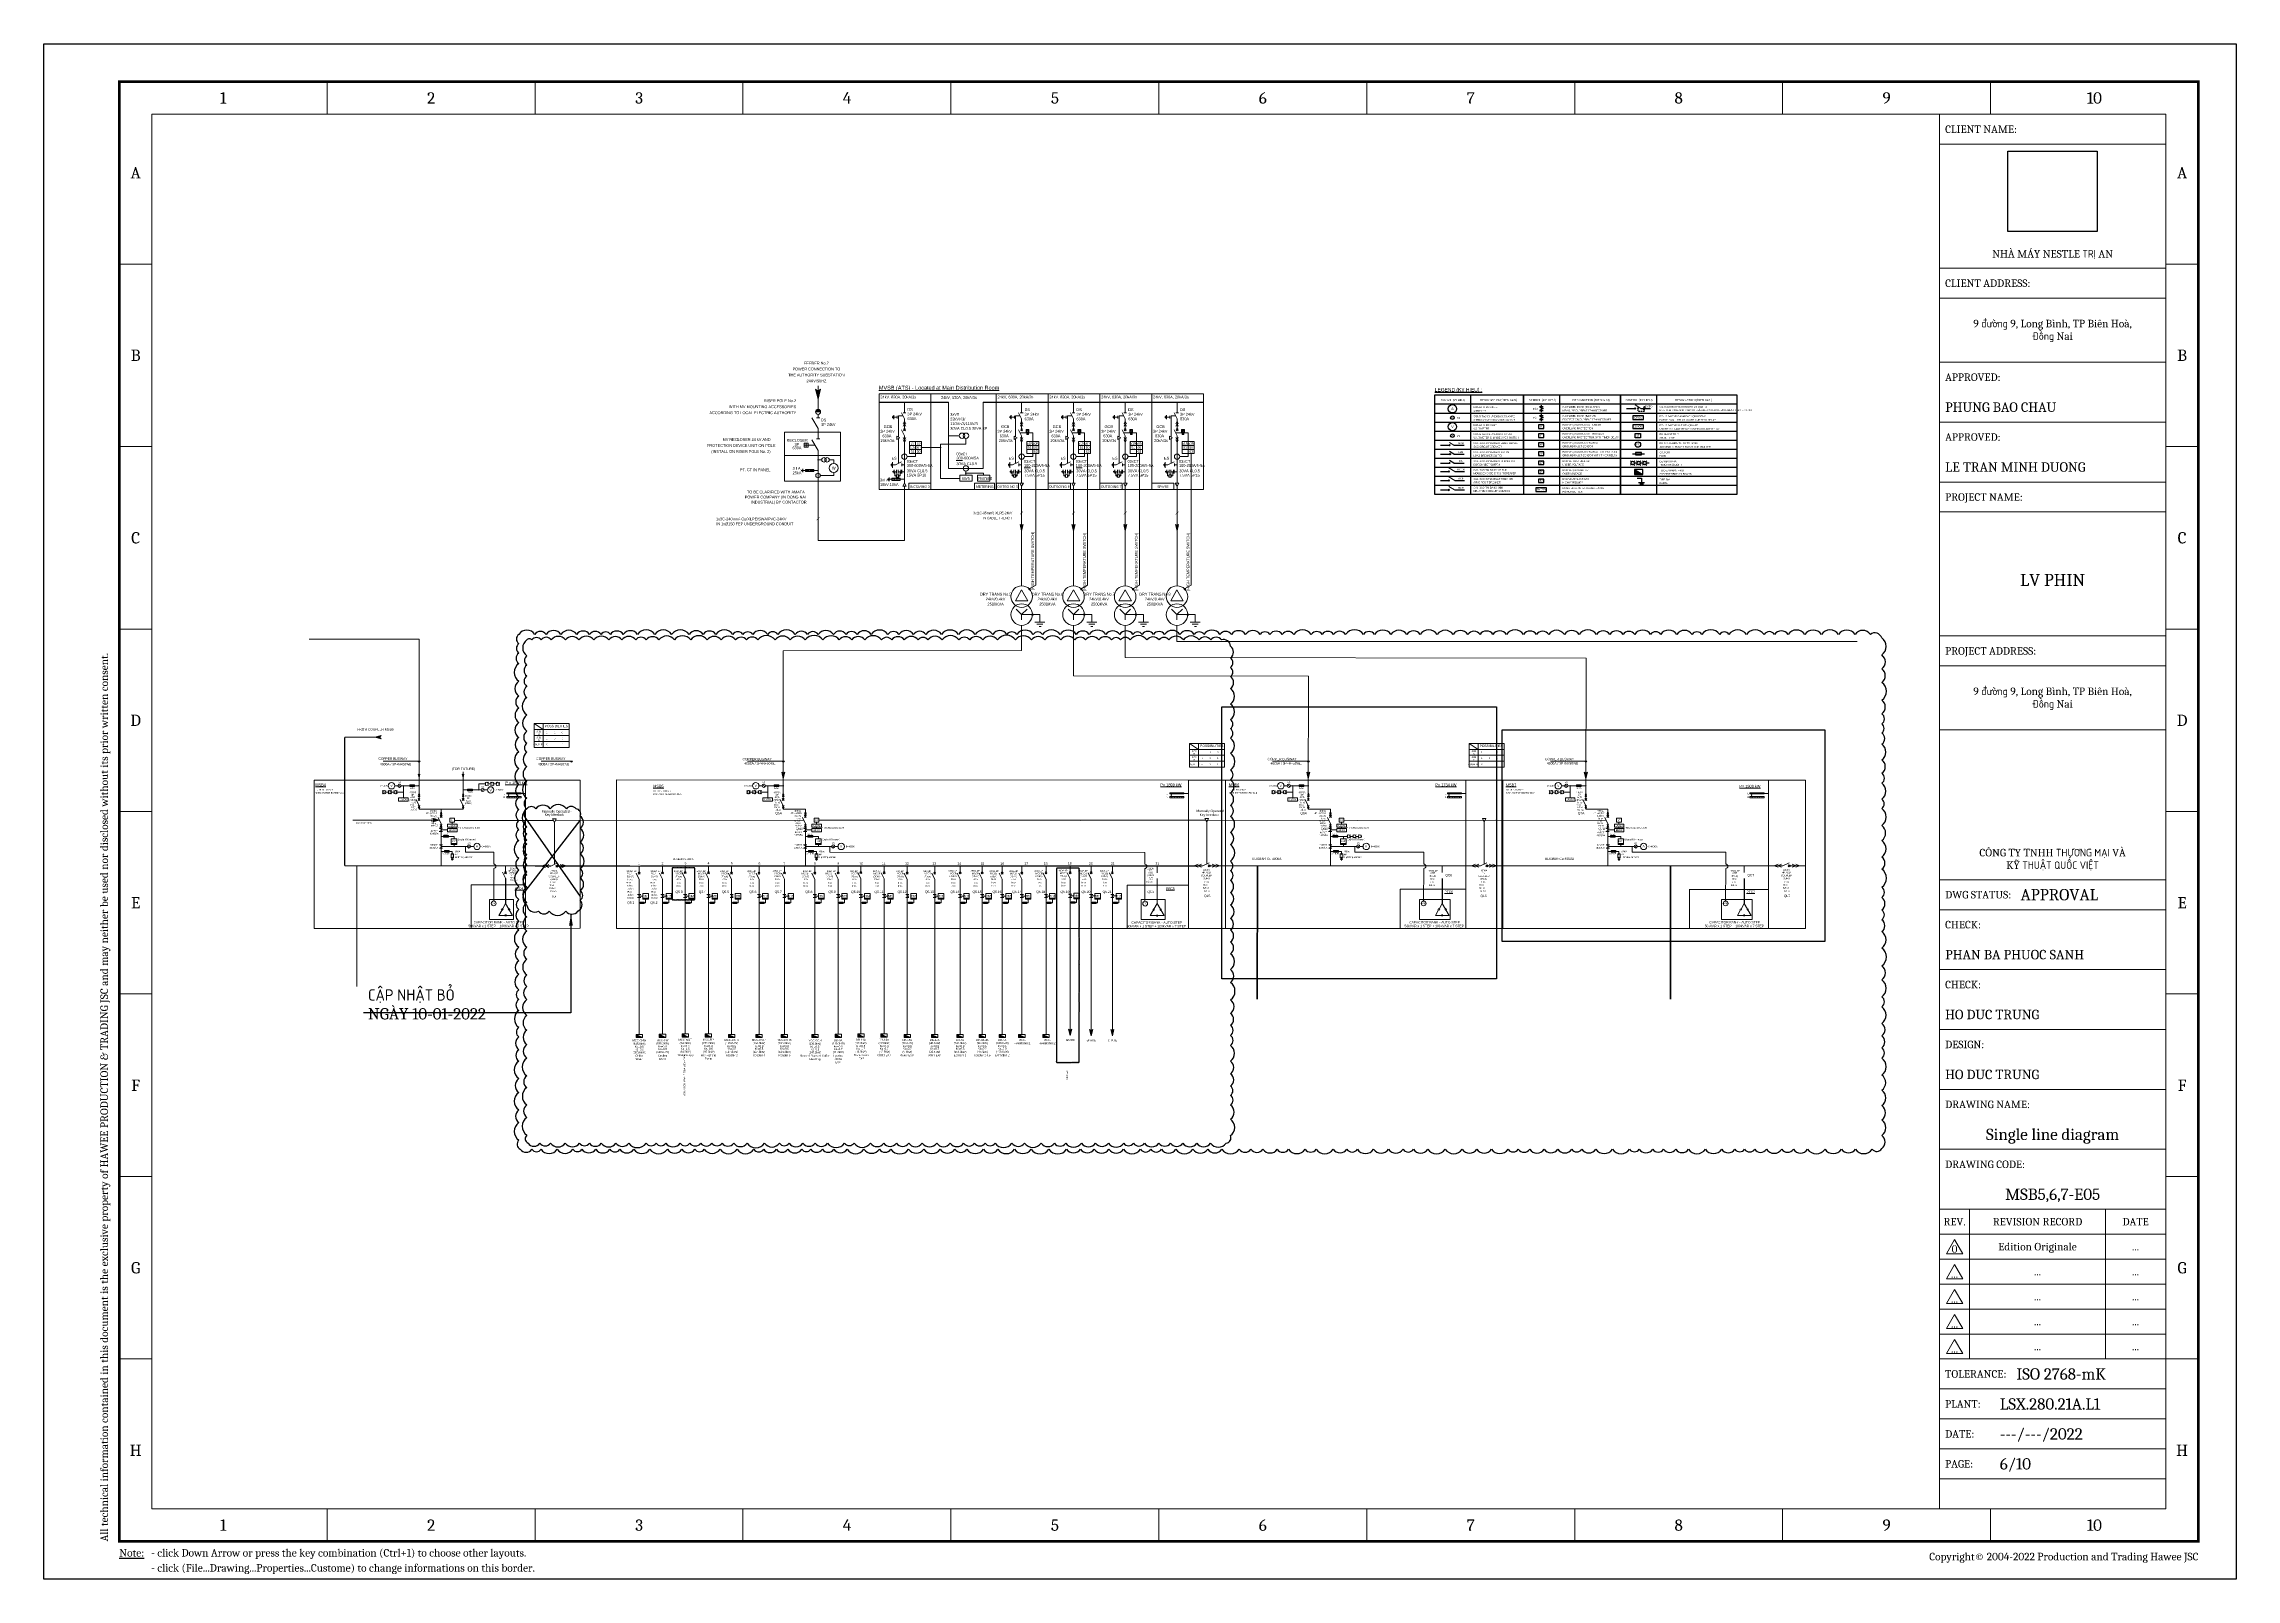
# Model space of a CAD drawing. Header units: millimetres. Extents: x -116965 to 323937, y 291661 to 566926.
# Drawn here: x -58880 to -50741, y 335491 to 341192 of the extents above; entities that cross this region are included whole.
import ezdxf
from ezdxf.enums import TextEntityAlignment as Align

# ---------------------------------------------------------------- set-up
doc = ezdxf.new("R2010")
doc.units = ezdxf.units.MM
doc.linetypes.add('01.First floor$0$STYLE_01', pattern=[0.41664, 0.20828, -0.20836])
doc.layers.get('0').update_dxf_attribs({"lineweight": 18})
for name, color, linetype in [('A-Wall', 7, 'Continuous'), ('DB', 2, 'Continuous'), ('HV-LV Line', 6, 'Continuous'), ('Text 2', 2, 'Continuous')]:
    doc.layers.add(name, color=color, linetype=linetype)
doc.layers.add('HV-MV Equipment', color=4, linetype='Continuous', lineweight=9)
doc.styles.add('Arial', font='arial.ttf')
doc.styles.add('Hel-Con', font='')
doc.styles.add('hwBorder', font='Cambria.ttf')
doc.styles.add('hwTech', font='Cambria.ttf')
doc.styles.add('VNI-HELVE', font='')
doc.styles.add('VNI-HELVE-CONDENSE', font='')
doc.styles.get('Hel-Con').set_extended_font_data('VNI-Helve-Condense')
doc.styles.get('VNI-HELVE').set_extended_font_data('VNI-Helve-Condense')
doc.styles.get('VNI-HELVE-CONDENSE').set_extended_font_data('VNI-Helve-Condense')
doc.dimstyles.new('hwTech-1.4', dxfattribs={"dimscale": 17, "dimtxt": 2.5, "dimasz": 2.5, "dimexe": 1.25, "dimexo": 0.625, "dimtad": 1, "dimtxsty": 'hwTech', "dimcen": 2.5, "dimclrd": 3, "dimclre": 3, "dimclrt": 3, "dimadec": 0, "dimazin": 0, "dimtfac": 1, "dimtmove": 0, "dimatfit": 3, "dimfxl": 1, "dimarcsym": 0})
picture_1 = doc.add_image_def('image1.png', size_in_pixel=(430, 385))

# ---------------------------------------------------------------- blocks, each defined once
blk = doc.blocks.new('*U1980')
at = {"color": 5}
for p, q in [((37.57, 198.62), (37.57, 194.28)), ((65.14, 198.62), (65.14, 194.28)), ((92.7, 198.62), (92.7, 194.28)), ((120.27, 198.62), (120.27, 194.28)), ((147.84, 198.62), (147.84, 194.28)), ((175.41, 198.62), (175.41, 194.28)), ((202.98, 198.62), (202.98, 194.28)), ((230.54, 198.62), (230.54, 194.28)), ((258.11, 198.62), (258.11, 194.28)), ((10, 174.42), (14.34, 174.42)), ((285.68, 174.42), (281.34, 174.42)), ((10, 150.22), (14.34, 150.22)), ((285.68, 150.22), (281.34, 150.22)), ((10, 126.01), (14.34, 126.01)), ((285.68, 126.01), (281.34, 126.01)), ((10, 101.81), (14.34, 101.81)), ((285.68, 101.81), (281.34, 101.81)), ((10, 77.61), (14.34, 77.61)), ((285.68, 77.61), (281.34, 77.61)), ((10, 53.41), (14.34, 53.41)), ((285.68, 53.41), (281.34, 53.41)), ((10, 29.2), (14.34, 29.2)), ((285.68, 29.2), (281.34, 29.2)), ((37.57, 5), (37.57, 9.34)), ((65.14, 5), (65.14, 9.34)), ((92.7, 5), (92.7, 9.34)), ((120.27, 5), (120.27, 9.34)), ((147.84, 5), (147.84, 9.34)), ((175.41, 5), (175.41, 9.34)), ((202.98, 5), (202.98, 9.34)), ((230.54, 5), (230.54, 9.34)), ((258.11, 5), (258.11, 9.34))]:
    blk.add_line(p, q, dxfattribs=at)
at = {"color": 5, "const_width": 0.35}
blk.add_lwpolyline([(10, 198.62), (285.68, 198.62), (285.68, 5), (10, 5)], close=True, dxfattribs=at)
at = {"color": 5}
for points in [[(14.34, 194.28), (281.34, 194.28), (281.34, 9.34), (14.34, 9.34)], [(251.34, 194.28), (281.34, 194.28), (281.34, 190.31), (251.34, 190.31)], [(251.34, 190.31), (281.34, 190.31), (281.34, 173.87), (251.34, 173.87)], [(251.34, 173.87), (281.34, 173.87), (281.34, 169.9), (251.34, 169.9)], [(251.34, 173.87), (281.34, 173.87), (281.34, 169.9), (251.34, 169.9)], [(251.34, 169.9), (281.34, 169.9), (281.34, 153.45), (251.34, 153.45)], [(251.34, 169.9), (281.34, 169.9), (281.34, 161.4), (251.34, 161.4)], [(251.34, 161.4), (281.34, 161.4), (281.34, 153.45), (251.34, 153.45)], [(251.34, 153.45), (281.34, 153.45), (281.34, 145.51), (251.34, 145.51)], [(251.34, 145.51), (281.34, 145.51), (281.34, 141.54), (251.34, 141.54)], [(251.34, 141.54), (281.34, 141.54), (281.34, 125.1), (251.34, 125.1)], [(251.34, 125.1), (281.34, 125.1), (281.34, 121.12), (251.34, 121.12)], [(251.34, 121.12), (281.34, 121.12), (281.34, 112.63), (251.34, 112.63)], [(251.34, 92.76), (281.34, 92.76), (281.34, 112.63), (251.34, 112.63)], [(251.34, 92.76), (281.34, 92.76), (281.34, 88.79), (251.34, 88.79)], [(251.34, 80.85), (281.34, 80.85), (281.34, 88.79), (251.34, 88.79)], [(251.34, 72.9), (281.34, 72.9), (281.34, 80.85), (251.34, 80.85)], [(251.34, 64.96), (281.34, 64.96), (281.34, 72.9), (251.34, 72.9)], [(251.34, 57.01), (281.34, 57.01), (281.34, 64.96), (251.34, 64.96)], [(251.34, 49.07), (281.34, 49.07), (281.34, 57.01), (251.34, 57.01)], [(251.34, 49.07), (255.34, 49.07), (255.34, 45.76), (251.34, 45.76)], [(255.34, 49.07), (273.34, 49.07), (273.34, 45.76), (255.34, 45.76)], [(273.34, 49.07), (281.34, 49.07), (281.34, 45.76), (273.34, 45.76)], [(251.34, 45.76), (255.34, 45.76), (255.34, 42.44), (251.34, 42.44)], [(255.34, 45.76), (273.34, 45.76), (273.34, 42.44), (255.34, 42.44)], [(273.34, 45.76), (281.34, 45.76), (281.34, 42.44), (273.34, 42.44)], [(251.34, 42.44), (255.34, 42.44), (255.34, 39.13), (251.34, 39.13)], [(255.34, 42.44), (273.34, 42.44), (273.34, 39.13), (255.34, 39.13)], [(273.34, 42.44), (281.34, 42.44), (281.34, 39.13), (273.34, 39.13)], [(251.34, 39.13), (255.34, 39.13), (255.34, 35.82), (251.34, 35.82)], [(255.34, 39.13), (273.34, 39.13), (273.34, 35.82), (255.34, 35.82)], [(273.34, 39.13), (281.34, 39.13), (281.34, 35.82), (273.34, 35.82)], [(251.34, 35.82), (255.34, 35.82), (255.34, 32.51), (251.34, 32.51)], [(255.34, 35.82), (273.34, 35.82), (273.34, 32.51), (255.34, 32.51)], [(273.34, 35.82), (281.34, 35.82), (281.34, 32.51), (273.34, 32.51)], [(251.34, 32.51), (255.34, 32.51), (255.34, 29.2), (251.34, 29.2)], [(255.34, 32.51), (273.34, 32.51), (273.34, 29.2), (255.34, 29.2)], [(273.34, 32.51), (281.34, 32.51), (281.34, 29.2), (273.34, 29.2)], [(251.34, 29.2), (281.34, 29.2), (281.34, 25.23), (251.34, 25.23)], [(251.34, 25.23), (281.34, 25.23), (281.34, 21.26), (251.34, 21.26)], [(251.34, 21.26), (281.34, 21.26), (281.34, 17.28), (251.34, 17.28)], [(251.34, 17.28), (281.34, 17.28), (281.34, 13.31), (251.34, 13.31)], [(251.34, 13.31), (281.34, 13.31), (281.34, 9.34), (251.34, 9.34)]]:
    blk.add_lwpolyline(points, close=True, dxfattribs=at)
at = {"color": 253}
for points in [[(253.34, 45.04), (252.26, 43.16), (254.42, 43.16)], [(253.34, 41.73), (252.26, 39.85), (254.42, 39.85)], [(253.34, 38.42), (252.26, 36.54), (254.42, 36.54)], [(253.34, 35.11), (252.26, 33.23), (254.42, 33.23)], [(253.34, 31.8), (252.26, 29.92), (254.42, 29.92)]]:
    blk.add_lwpolyline(points, close=True, dxfattribs=at)
at = {"layer": 'Defpoints', "color": 4}
blk.add_lwpolyline([(0, 203.62), (290.68, 203.62), (290.68, 0), (0, 0)], close=True, dxfattribs=at)
at = {"color": 253, "style": 'hwBorder'}
for s, height, p in [('1', 1.5, (23.78, 196.45)), ('2', 1.5, (51.35, 196.45)), ('3', 1.5, (78.92, 196.45)), ('4', 1.5, (106.49, 196.45)), ('5', 1.5, (134.06, 196.45)), ('6', 1.5, (161.62, 196.45)), ('7', 1.5, (189.19, 196.45)), ('8', 1.5, (216.76, 196.45)), ('9', 1.5, (244.33, 196.45)), ('10', 1.5, (271.89, 196.45)), ('A', 1.5, (12.17, 186.52)), ('A', 1.5, (283.51, 186.52)), ('B', 1.5, (12.17, 162.32)), ('B', 1.5, (283.51, 162.32)), ('C', 1.5, (12.17, 138.11)), ('C', 1.5, (283.51, 138.11)), ('D', 1.5, (12.17, 113.91)), ('D', 1.5, (283.51, 113.91)), ('E', 1.5, (12.17, 89.71)), ('E', 1.5, (283.51, 89.71)), ('F', 1.5, (12.17, 65.51)), ('F', 1.5, (283.51, 65.51)), ('REV.', 1, (253.34, 47.41)), ('REVISION RECORD', 1, (264.34, 47.41)), ('DATE', 1, (277.34, 47.41)), ('G', 1.5, (12.17, 41.3)), ('G', 1.5, (283.51, 41.3)), ('H', 1.5, (12.17, 17.1)), ('H', 1.5, (283.51, 17.1)), ('1', 1.5, (23.78, 7.17)), ('2', 1.5, (51.35, 7.17)), ('3', 1.5, (78.92, 7.17)), ('4', 1.5, (106.49, 7.17)), ('5', 1.5, (134.06, 7.17)), ('6', 1.5, (161.62, 7.17)), ('7', 1.5, (189.19, 7.17)), ('8', 1.5, (216.76, 7.17)), ('9', 1.5, (244.33, 7.17)), ('10', 1.5, (271.89, 7.17))]:
    blk.add_text(s, height=height, dxfattribs=at).set_placement(p, align=Align.MIDDLE_CENTER)
for s, height, p in [('CLIENT NAME:', 1, (252.09, 192.3)), ('CLIENT ADDRESS:', 1, (252.09, 171.88)), ('APPROVED:', 1, (252.09, 159.41)), ('PHUNG BAO CHAU', 1.25, (252.09, 155.44)), ('APPROVED:', 1, (252.09, 151.47)), ('LE TRAN MINH DUONG', 1.25, (252.09, 147.5)), ('PROJECT NAME:', 1, (252.09, 143.52)), ('PROJECT ADDRESS:', 1, (252.09, 123.11)), ('DWG STATUS:', 1, (252.09, 90.78)), ('CHECK:', 1, (252.09, 86.81)), ('PHAN BA PHUOC SANH', 1.25, (252.09, 82.83)), ('CHECK:', 1, (252.09, 78.86)), ('HO DUC TRUNG', 1.25, (252.09, 74.89)), ('DESIGN:', 1, (252.09, 70.92)), ('HO DUC TRUNG', 1.25, (252.09, 66.94)), ('DRAWING NAME:', 1, (252.09, 62.97)), ('DRAWING CODE:', 1, (252.09, 55.02)), ('TOLERANCE:', 1, (252.09, 27.22)), ('PLANT:', 1, (252.09, 23.24)), ('LSX.280.21A.L1', 1.5, (259.34, 23.24)), ('DATE:', 1, (252.09, 19.27)), ('---/---/2022', 1.5, (259.34, 19.27)), ('PAGE:', 1, (252.09, 15.3))]:
    blk.add_text(s, height=height, dxfattribs=at).set_placement(p, align=Align.MIDDLE_LEFT)
blk.add_text('All technical information contained in this document is the exclusive property of HAWEE PRODUCTION & TRADING JSC and may neither be used nor disclosed without its prior written consent. ', height=1, rotation=90, dxfattribs=at).set_placement((8, 5), align=Align.MIDDLE_LEFT)
at = {"color": 6, "style": 'hwBorder'}
blk.add_text('APPROVAL', height=1.5, dxfattribs=at).set_placement((262.09, 90.78), align=Align.MIDDLE_LEFT)
at = {"color": 253, "style": 'hwBorder'}
blk.add_text('Copyright© 2004-2022 Production and Trading Hawee JSC', height=1, dxfattribs=at).set_placement((285.68, 3), align=Align.MIDDLE_RIGHT)
at = {"color": 253, "char_height": 1, "attachment_point": 5, "style": 'hwBorder'}
for s, insert in [('NHÀ MÁY NESTLE TRỊ AN', (266.34, 175.67)), ('CÔNG TY TNHH THƯƠNG MẠI VÀ KỸ THUẬT QUỐC VIỆT', (266.34, 95.42))]:
    blk.add_mtext_dynamic_manual_height_columns(s, width=20.9263, gutter_width=12.5, heights=[0], dxfattribs=dict(at, insert=insert))
at = {"color": 253, "char_height": 1, "width": 30, "attachment_point": 5, "style": 'hwBorder'}
for insert in [(266.34, 165.54), (266.34, 116.77)]:
    blk.add_mtext('9 đường 9, Long Bình, TP Biên Hoà,\\PĐồng Nai', dxfattribs=dict(at, insert=insert))
at = {"color": 253, "insert": (266.34, 132.52), "char_height": 1.6, "width": 30, "attachment_point": 5, "line_spacing_factor": 0.75, "style": 'hwBorder'}
blk.add_mtext('LV PHIN', dxfattribs=at)
at = {"color": 6, "style": 'hwBorder', "flags": 8}
for tag, p in [("DWG'SNAME", (266.34, 59)), ("DWG'SCODE2", (266.34, 51.05))]:
    blk.add_attdef(tag, text='', height=1.5, dxfattribs=at).set_placement(p, align=Align.MIDDLE_CENTER)
at = {"color": 253, "style": 'hwBorder', "flags": 8}
for tag, p in [('REV_0', (253.34, 43.79)), ('REV_MODIFY0', (264.34, 44.1)), ('REV_DATE0', (277.34, 44.1)), ('REV_1', (253.34, 40.48)), ('REV_MODIFY1', (264.34, 40.79)), ('REV_DATE1', (277.34, 40.79)), ('REV_MODIFY2', (264.34, 37.48)), ('REV_DATE2', (277.34, 37.48)), ('REV_2', (253.34, 37.17)), ('REV_3', (253.34, 33.86)), ('REV_MODIFY3', (264.34, 34.17)), ('REV_DATE3', (277.34, 34.17)), ('REV_4', (253.34, 30.55)), ('REV_MODIFY4', (264.34, 30.86)), ('REV_DATE4', (277.34, 30.86))]:
    blk.add_attdef(tag, text='', height=1, dxfattribs=at).set_placement(p, align=Align.MIDDLE_CENTER)
at = {"color": 6, "style": 'hwBorder', "flags": 8}
for tag, p in [('TOLERANCE', (261.54, 27.22)), ('PAGE', (259.34, 15.3))]:
    blk.add_attdef(tag, text='', height=1.5, dxfattribs=at).set_placement(p, align=Align.MIDDLE_LEFT)
at = {"layer": 'Defpoints', "color": 253, "style": 'hwBorder'}
for s, p in [('%%UNote:', (10, 3.5)), ('- click Down Arrow or press the key combination (Ctrl+1) to choose other layouts.', (14.23, 3.5)), ('- click (File...Drawing...Properties...Custome) to change informations on this border.', (14.23, 1.5))]:
    blk.add_text(s, height=1, dxfattribs=at).set_placement(p, align=Align.MIDDLE_LEFT)
at = {"lineweight": -3, "ltscale": 5}
image = blk.add_image(picture_1, insert=(260.4, 178.75), size_in_units=(11.87, 10.63), dxfattribs=at)
image.dxf.flags = 7
blk = doc.blocks.new('$N-mt3')
at = {"linetype": 'Continuous'}
blk.add_hatch(color=0, dxfattribs=at).paths.add_polyline_path([(0.25, 0), (0, 0.25), (1, 0), (0, -0.25)])
at = {"color": 0, "linetype": 'Continuous'}
blk.add_lwpolyline([(0.25, 0), (0, 0.25), (1, 0), (0, -0.25)], close=True, dxfattribs=at)
blk = doc.blocks.new('TDIEN')
blk.add_hatch(color=256).paths.add_polyline_path([(400, 0), (-400, 400), (-400, 0)])
blk.add_line((-400, 400), (400, 0))
blk.add_lwpolyline([(-400, 0), (400, 0), (400, 400), (-400, 400)], close=True)
blk = doc.blocks.new('dcap')
at = {"layer": 'HV-LV Line'}
blk.add_hatch(color=84, dxfattribs=at).paths.add_polyline_path([(516614, -140623), (516849, -140623), (516732, -140236)])
at = {"layer": 'HV-LV Line', "color": 84}
for p, q in [((516614, -140623), (516732, -140236)), ((516849, -140623), (516614, -140623)), ((516732, -140236), (516849, -140623))]:
    blk.add_line(p, q, dxfattribs=at)

msp = doc.modelspace()

# ---------------------------------------------------------------- hatches: boundary and pattern name
at = {"layer": 'HV-MV Equipment', "lineweight": 9}
msp.add_hatch(color=256, dxfattribs=at).paths.add_polyline_path([(-55996.275145, 339825.878212, 1), (-56015.03644, 339825.878212)])
h = msp.add_hatch(color=8, dxfattribs=at)
edge = h.paths.add_edge_path()
edge.add_arc((-55550.941126, 339693.327115), 1.508392, 0, 360)
h = msp.add_hatch(color=8, dxfattribs=at)
edge = h.paths.add_edge_path()
edge.add_arc((-55456.882353, 339597.911124), 1.508392, 0, 360)

# ---------------------------------------------------------------- linework, layer by layer
for p, q in [((-52975.151706, 339841.219763), (-52970.063317, 339835.891295)), ((-52975.151706, 339835.738514), (-52970.063317, 339841.066981)), ((-53663.19206, 339704.036678), (-53659.375768, 339700.040327)), ((-53663.19206, 339699.925741), (-53659.375768, 339703.922091)), ((-53666.345819, 339606.728421), (-53661.25743, 339601.399954)), ((-53666.345819, 339601.247173), (-53661.25743, 339606.57564)), ((-53666.345819, 339573.26654), (-53661.25743, 339567.938073)), ((-53666.345819, 339567.785291), (-53661.25743, 339573.113758)), ((-53666.422129, 339538.45833), (-53661.333739, 339533.129863)), ((-53666.422129, 339532.977081), (-53661.333739, 339538.305548))]:
    msp.add_line(p, q)
at = {"lineweight": 18}
for p, q in [((-52951.030944, 339838.464457), (-52972.7338, 339851.820061)), ((-53645.101488, 339701.970198), (-53661.37863, 339711.986901)), ((-53642.225057, 339603.973116), (-53663.927914, 339617.32872)), ((-53642.225057, 339570.511234), (-53663.927914, 339583.866838)), ((-53642.301367, 339535.703024), (-53664.004223, 339549.058628))]:
    msp.add_line(p, q, dxfattribs=at)
at = {"color": 1, "lineweight": -3, "ltscale": 5}
for p, q in [((-57101.890258, 338033.086065), (-56888.439811, 338308.152179)), ((-57092.178873, 338316.858845), (-56888.439811, 338026.506051))]:
    msp.add_line(p, q, dxfattribs=at)
for points in [[(-52951.030944, 339838.464457), (-52945.921052, 339838.464457)], [(-53645.101488, 339701.970198), (-53641.269069, 339701.970198)], [(-53642.225057, 339603.973116), (-53637.115165, 339603.973116)], [(-53642.225057, 339570.511234), (-53637.115165, 339570.511234)], [(-53642.301367, 339535.703024), (-53637.191475, 339535.703024)]]:
    msp.add_lwpolyline(points)
at = {"color": 1, "lineweight": -3}
msp.add_lwpolyline([(-57116.635077, 338999.377591, 0.52056705), (-57116.635077, 338964.950678, 0.52056705), (-57116.635077, 338929.830995, 0.52056705), (-57116.635077, 338890.943293, 0.52056705), (-57116.635077, 338825.381396, 0.52056705), (-57116.635077, 338770.322953, 0.52056705), (-57116.635077, 338725.97549, 0.52056705), (-57116.635077, 338671.811239, 0.52056705), (-57116.635077, 338616.562564, 0.52056705), (-57116.635077, 338563.611933, 0.52056705), (-57116.635077, 338500.979813, 0.52056705), (-57116.635077, 338442.693529, 0.52056705), (-57116.635077, 338394.636032, 0.52056705), (-57116.635077, 338348.592757, 0.52056705), (-57116.635077, 338307.605382, 0.52056705), (-57116.635077, 338273.899723, 0.52056705), (-57116.635077, 338233.763813, 0.52056705), (-57116.635077, 338168.384011, 0.52056705), (-57116.635077, 338123.872764, 0.52056705), (-57116.635077, 338063.394234, 0.52056705), (-57116.635077, 338014.764007, 0.52056705), (-57116.635077, 337977.173341, 0.52056705), (-57116.635077, 337934.764821, 0.52056705), (-57116.635077, 337901.08968, 0.52056705), (-57116.635077, 337837.491141, 0.52056705), (-57116.635077, 337787.478425, 0.52056705), (-57116.635077, 337737.314133, 0.52056705), (-57116.635077, 337679.613805, 0.52056705), (-57116.635077, 337643.70064, 0.52056705), (-57116.635077, 337602.587121, 0.52056705), (-57116.635077, 337540.170666, 0.52056705), (-57116.635077, 337504.988928, 0.52056705), (-57116.635077, 337456.926345, 0.52056705), (-57116.635077, 337414.628708, 0.52056705), (-57116.635077, 337349.584609, 0.52056705), (-57116.635077, 337298.05614, 0.52056705), (-57116.635077, 337233.376228, 0.52056705), (-57116.635077, 337186.260736, 0.52056705), (-57116.635077, 337121.212568, 0.52056705), (-57111.119151, 337087.257888, 0.52056705), (-57068.071776, 337087.257888, 0.52056705), (-57034.152487, 337087.257888, 0.52056705), (-56974.093078, 337087.257888, 0.52056705), (-56916.078409, 337087.257888, 0.52056705), (-56882.30154, 337087.257888, 0.52056705), (-56830.94194, 337087.257888, 0.52056705), (-56778.218163, 337087.257888, 0.52056705), (-56741.411823, 337087.257888, 0.52056705), (-56689.56291, 337087.257888, 0.52056705), (-56630.172874, 337087.257888, 0.52056705), (-56565.034167, 337087.257888, 0.52056705), (-56511.386697, 337087.257888, 0.52056705), (-56463.13795, 337087.257888, 0.52056705), (-56427.928746, 337087.257888, 0.52056705), (-56369.362709, 337087.257888, 0.52056705), (-56306.511873, 337087.257888, 0.52056705), (-56244.10966, 337087.257888, 0.52056705), (-56207.309424, 337087.257888, 0.52056705), (-56160.343472, 337087.257888, 0.52056705), (-56118.193341, 337087.257888, 0.52056705), (-56065.927342, 337087.257888, 0.52056705), (-56032.457693, 337087.257888, 0.52056705), (-55989.577152, 337087.257888, 0.52056705), (-55947.033333, 337087.257888, 0.52056705), (-55898.057229, 337087.257888, 0.52056705), (-55835.307104, 337087.257888, 0.52056705), (-55777.755299, 337087.257888, 0.52056705), (-55735.647894, 337087.257888, 0.52056705), (-55669.406452, 337087.257888, 0.52056705), (-55613.021471, 337087.257888, 0.52056705), (-55552.542941, 337087.257888, 0.52056705), (-55497.725594, 337087.257888, 0.52056705), (-55453.028185, 337087.257888, 0.52056705), (-55391.603581, 337087.257888, 0.52056705), (-55337.978491, 337087.257888, 0.52056705), (-55275.877394, 337087.257888, 0.52056705), (-55214.440582, 337087.257888, 0.52056705), (-55148.624365, 337087.257888, 0.52056705), (-55083.137747, 337087.257888, 0.52056705), (-55031.662177, 337087.257888, 0.52056705), (-54980.085896, 337087.257888, 0.52056705), (-54925.558475, 337087.257888, 0.52056705), (-54872.014768, 337087.257888, 0.52056705), (-54808.679705, 337087.257888, 0.52056705), (-54769.936457, 337087.257888, 0.52056705), (-54731.025357, 337087.257888, 0.52056705), (-54677.351438, 337087.257888, 0.52056705), (-54613.777313, 337087.257888, 0.52056705), (-54559.076954, 337087.257888, 0.52056705), (-54507.047982, 337087.257888, 0.52056705), (-54442.022194, 337087.257888, 0.52056705), (-54398.918868, 337087.257888, 0.52056705), (-54353.965104, 337087.257888, 0.52056705), (-54301.351193, 337087.257888, 0.52056705), (-54259.087127, 337087.257888, 0.52056705), (-54197.120311, 337087.257888, 0.52056705), (-54156.526624, 337087.257888, 0.52056705), (-54092.767354, 337087.257888, 0.52056705), (-54042.388416, 337087.257888, 0.52056705), (-54003.304378, 337087.257888, 0.52056705), (-53943.433166, 337087.257888, 0.52056705), (-53887.772491, 337087.257888, 0.52056705), (-53833.850354, 337087.257888, 0.52056705), (-53795.16204, 337087.257888, 0.52056705), (-53742.085265, 337087.257888, 0.52056705), (-53676.926213, 337087.257888, 0.52056705), (-53614.350044, 337087.257888, 0.52056705), (-53559.878574, 337087.257888, 0.52056705), (-53505.624802, 337087.257888, 0.52056705), (-53444.197146, 337087.257888, 0.52056705), (-53405.96254, 337087.257888, 0.52056705), (-53363.462464, 337087.257888, 0.52056705), (-53310.17206, 337087.257888, 0.52056705), (-53259.634425, 337087.257888, 0.52056705), (-53207.481345, 337087.257888, 0.52056705), (-53170.212141, 337087.257888, 0.52056705), (-53118.286932, 337087.257888, 0.52056705), (-53056.690407, 337087.257888, 0.52056705), (-52992.654435, 337087.257888, 0.52056705), (-52957.388263, 337087.257888, 0.52056705), (-52906.830283, 337087.257888, 0.52056705), (-52866.334256, 337087.257888, 0.52056705), (-52821.393716, 337087.257888, 0.52056705), (-52774.300604, 337087.257888, 0.52056705), (-52711.585067, 337087.257888, 0.52056705), (-52650.920374, 337087.257888, 0.52056705), (-52601.707243, 337087.257888, 0.52056705), (-52565.865288, 337087.257888, 0.52056705), (-52528.456716, 337087.257888, 0.52056705), (-52484.946477, 337087.257888, 0.52056705), (-52427.643907, 337087.257888, 0.52056705), (-52384.849835, 337087.257888, 0.52056705), (-52331.948034, 337087.257888, 0.52056705), (-52267.334245, 337087.257888, 0.52056705), (-52205.963557, 337087.257888, 0.52056705), (-52154.518506, 337087.257888, 0.52056705), (-52092.411305, 337087.257888, 0.52056705), (-52056.593391, 337089.799706, 0.52056705), (-52056.593391, 337138.66696, 0.52056705), (-52056.593391, 337196.264543, 0.52056705), (-52056.593391, 337249.419648, 0.52056705), (-52056.593391, 337306.501469, 0.52056705), (-52056.593391, 337362.473432, 0.52056705), (-52056.593391, 337425.683369, 0.52056705), (-52056.593391, 337464.356424, 0.52056705), (-52056.593391, 337508.401754, 0.52056705), (-52056.593391, 337554.498946, 0.52056705), (-52056.593391, 337616.222631, 0.52056705), (-52056.593391, 337653.536595, 0.52056705), (-52056.593391, 337716.573594, 0.52056705), (-52056.593391, 337768.568996, 0.52056705), (-52056.593391, 337834.464562, 0.52056705), (-52056.593391, 337895.548376, 0.52056705), (-52056.593391, 337939.425854, 0.52056705), (-52056.593391, 337976.115206, 0.52056705), (-52056.593391, 338021.972318, 0.52056705), (-52056.593391, 338060.636218, 0.52056705), (-52056.593391, 338127.249986, 0.52056705), (-52056.593391, 338172.331928, 0.52056705), (-52056.593391, 338234.101391, 0.52056705), (-52056.593391, 338289.058106, 0.52056705), (-52056.593391, 338352.790926, 0.52056705), (-52056.593391, 338387.600338, 0.52056705), (-52056.593391, 338446.378988, 0.52056705), (-52056.593391, 338483.418285, 0.52056705), (-52056.593391, 338533.205164, 0.52056705), (-52056.593391, 338591.394806, 0.52056705), (-52056.593391, 338633.382172, 0.52056705), (-52056.593391, 338666.797905, 0.52056705), (-52056.593391, 338704.606269, 0.52056705), (-52056.593391, 338755.10016, 0.52056705), (-52056.593391, 338820.921464, 0.52056705), (-52056.593391, 338871.028788, 0.52056705), (-52056.593391, 338922.90415, 0.52056705), (-52056.593391, 338985.978788, 0.52056705), (-52098.668082, 338999.377591, 0.52056705), (-52155.782455, 338999.377591, 0.52056705), (-52217.66382, 338999.377591, 0.52056705), (-52280.87986, 338999.377591, 0.52056705), (-52342.387881, 338999.377591, 0.52056705), (-52404.527636, 338999.377591, 0.52056705), (-52454.409122, 338999.377591, 0.52056705), (-52493.684409, 338999.377591, 0.52056705), (-52558.980795, 338999.377591, 0.52056705), (-52624.075758, 338999.377591, 0.52056705), (-52658.131363, 338999.377591, 0.52056705), (-52724.4196, 338999.377591, 0.52056705), (-52760.764093, 338999.377591, 0.52056705), (-52817.71977, 338999.377591, 0.52056705), (-52877.382439, 338999.377591, 0.52056705), (-52914.65266, 338999.377591, 0.52056705), (-52973.874845, 338999.377591, 0.52056705), (-53017.023948, 338999.377591, 0.52056705), (-53066.71622, 338999.377591, 0.52056705), (-53115.477677, 338999.377591, 0.52056705), (-53179.930735, 338999.377591, 0.52056705), (-53234.964763, 338999.377591, 0.52056705), (-53292.899066, 338999.377591, 0.52056705), (-53338.687004, 338999.377591, 0.52056705), (-53386.446436, 338999.377591, 0.52056705), (-53449.456986, 338999.377591, 0.52056705), (-53499.947825, 338999.377591, 0.52056705), (-53548.110102, 338999.377591, 0.52056705), (-53593.471797, 338999.377591, 0.52056705), (-53648.258625, 338999.377591, 0.52056705), (-53706.706657, 338999.377591, 0.52056705), (-53769.998994, 338999.377591, 0.52056705), (-53819.701439, 338999.377591, 0.52056705), (-53878.746616, 338999.377591, 0.52056705), (-53939.831448, 338999.377591, 0.52056705), (-53980.556364, 338999.377591, 0.52056705), (-54047.201668, 338999.377591, 0.52056705), (-54091.870593, 338999.377591, 0.52056705), (-54134.192644, 338999.377591, 0.52056705), (-54174.496405, 338999.377591, 0.52056705), (-54239.68089, 338999.377591, 0.52056705), (-54282.130102, 338999.377591, 0.52056705), (-54328.587411, 338999.377591, 0.52056705), (-54364.382571, 338999.377591, 0.52056705), (-54418.428817, 338999.377591, 0.52056705), (-54471.215665, 338999.377591, 0.52056705), (-54513.768641, 338999.377591, 0.52056705), (-54572.985739, 338999.377591, 0.52056705), (-54609.202054, 338999.377591, 0.52056705), (-54662.138443, 338999.377591, 0.52056705), (-54719.005617, 338999.377591, 0.52056705), (-54760.064202, 338999.377591, 0.52056705), (-54802.507311, 338999.377591, 0.52056705), (-54836.517137, 338999.377591, 0.52056705), (-54885.867602, 338999.377591, 0.52056705), (-54937.481522, 338999.377591, 0.52056705), (-54998.892902, 338999.377591, 0.52056705), (-55046.82629, 338999.377591, 0.52056705), (-55107.09526, 338999.377591, 0.52056705), (-55172.379438, 338999.377591, 0.52056705), (-55206.693433, 338999.377591, 0.52056705), (-55267.940012, 338999.377591, 0.52056705), (-55304.250935, 338999.377591, 0.52056705), (-55357.336865, 338999.377591, 0.52056705), (-55422.188697, 338999.377591, 0.52056705), (-55484.794368, 338999.377591, 0.52056705), (-55547.030764, 338999.377591, 0.52056705), (-55605.579507, 338999.377591, 0.52056705), (-55651.276906, 338999.377591, 0.52056705), (-55705.492021, 338999.377591, 0.52056705), (-55746.248473, 338999.377591, 0.52056705), (-55808.466558, 338999.377591, 0.52056705), (-55860.948222, 338999.377591, 0.52056705), (-55901.661948, 338999.377591, 0.52056705), (-55948.375613, 338999.377591, 0.52056705), (-56005.021018, 338999.377591, 0.52056705), (-56044.678804, 338999.377591, 0.52056705), (-56090.407739, 338999.377591, 0.52056705), (-56155.311453, 338999.377591, 0.52056705), (-56192.379235, 338999.377591, 0.52056705), (-56248.357302, 338999.377591, 0.52056705), (-56284.671276, 338999.377591, 0.52056705), (-56322.280253, 338999.377591, 0.52056705), (-56385.262318, 338999.377591, 0.52056705), (-56432.513109, 338999.377591, 0.52056705), (-56484.645844, 338999.377591, 0.52056705), (-56549.184353, 338999.377591, 0.52056705), (-56611.677105, 338999.377591, 0.52056705), (-56675.813788, 338999.377591, 0.52056705), (-56728.755263, 338999.377591, 0.52056705), (-56776.635753, 338999.377591, 0.52056705), (-56811.283417, 338999.377591, 0.52056705), (-56853.929982, 338999.377591, 0.52056705), (-56901.838955, 338999.377591, 0.52056705), (-56960.360232, 338999.377591, 0.52056705), (-57015.318981, 338999.377591, 0.52056705), (-57057.068302, 338999.377591, 0.52056705)], format="xyb", close=True, dxfattribs=at)
at = {"color": 3, "lineweight": -3}
msp.add_lwpolyline([(-57086.851689, 338978.523039, 0.52056705), (-57086.851689, 338919.775926, 0.52056705), (-57086.851689, 338884.880045, 0.52056705), (-57086.851689, 338844.900797, 0.52056705), (-57086.851689, 338806.397628, 0.52056705), (-57086.851689, 338764.569977, 0.52056705), (-57086.851689, 338700.061986, 0.52056705), (-57086.851689, 338639.586507, 0.52056705), (-57086.851689, 338594.920634, 0.52056705), (-57086.851689, 338561.445898, 0.52056705), (-57086.851689, 338508.203307, 0.52056705), (-57086.851689, 338453.853911, 0.52056705), (-57086.851689, 338391.032576, 0.52056705), (-57086.851689, 338351.391067, 0.52056705), (-57086.851689, 338311.755661, 0.52056705), (-57086.851689, 338258.282146, 0.52056705), (-57086.851689, 338220.030247, 0.52056705), (-57086.851689, 338168.260682, 0.52056705), (-57086.851689, 338117.45245, 0.52056705), (-57086.851689, 338061.974886, 0.52056705), (-57086.851689, 338004.197244, 0.52056705), (-57086.851689, 337950.565033, 0.52056705), (-57086.851689, 337897.788357, 0.52056705), (-57086.851689, 337837.481748, 0.52056705), (-57086.851689, 337793.250254, 0.52056705), (-57086.851689, 337734.545867, 0.52056705), (-57086.851689, 337692.044773, 0.52056705), (-57086.851689, 337643.791958, 0.52056705), (-57086.851689, 337583.916677, 0.52056705), (-57086.851689, 337529.804308, 0.52056705), (-57086.851689, 337476.266704, 0.52056705), (-57086.851689, 337425.76264, 0.52056705), (-57086.851689, 337360.167173, 0.52056705), (-57086.851689, 337316.295798, 0.52056705), (-57086.851689, 337252.459215, 0.52056705), (-57086.851689, 337205.888987, 0.52056705), (-57086.851689, 337139.785895, 0.52056705), (-57082.509489, 337110.023661, 0.52056705), (-57038.275961, 337110.023661, 0.52056705), (-56998.626313, 337110.023661, 0.52056705), (-56943.940196, 337110.023661, 0.52056705), (-56890.966167, 337110.023661, 0.52056705), (-56854.792578, 337110.023661, 0.52056705), (-56810.499031, 337110.023661, 0.52056705), (-56756.12522, 337110.023661, 0.52056705), (-56708.113501, 337110.023661, 0.52056705), (-56644.242329, 337110.023661, 0.52056705), (-56606.822568, 337110.023661, 0.52056705), (-56571.093531, 337110.023661, 0.52056705), (-56517.518288, 337110.023661, 0.52056705), (-56481.399632, 337110.023661, 0.52056705), (-56441.016523, 337110.023661, 0.52056705), (-56399.5378, 337110.023661, 0.52056705), (-56361.749781, 337110.023661, 0.52056705), (-56318.787858, 337110.023661, 0.52056705), (-56268.98572, 337110.023661, 0.52056705), (-56204.131852, 337110.023661, 0.52056705), (-56149.107997, 337110.023661, 0.52056705), (-56113.352511, 337110.023661, 0.52056705), (-56061.822008, 337110.023661, 0.52056705), (-56016.639355, 337110.023661, 0.52056705), (-55970.022332, 337110.023661, 0.52056705), (-55907.510251, 337110.023661, 0.52056705), (-55872.038588, 337110.023661, 0.52056705), (-55811.088038, 337110.023661, 0.52056705), (-55761.879993, 337110.023661, 0.52056705), (-55714.831642, 337110.023661, 0.52056705), (-55669.214609, 337110.023661, 0.52056705), (-55618.701389, 337110.023661, 0.52056705), (-55565.296032, 337110.023661, 0.52056705), (-55514.791968, 337110.023661, 0.52056705), (-55465.115973, 337110.023661, 0.52056705), (-55424.411402, 337110.023661, 0.52056705), (-55385.598979, 337110.023661, 0.52056705), (-55348.523059, 337110.023661, 0.52056705), (-55285.841092, 337110.023661, 0.52056705), (-55238.982973, 337110.023661, 0.52056705), (-55177.514626, 337110.023661, 0.52056705), (-55128.301495, 337110.023661, 0.52056705), (-55086.025221, 337110.023661, 0.52056705), (-55028.242492, 337110.023661, 0.52056705), (-54975.171822, 337110.023661, 0.52056705), (-54927.736902, 337110.023661, 0.52056705), (-54871.022322, 337110.023661, 0.52056705), (-54835.10407, 337110.023661, 0.52056705), (-54793.747421, 337110.023661, 0.52056705), (-54740.383773, 337110.023661, 0.52056705), (-54697.084111, 337110.023661, 0.52056705), (-54650.890278, 337110.023661, 0.52056705), (-54599.868417, 337110.023661, 0.52056705), (-54548.73262, 337110.023661, 0.52056705), (-54490.442266, 337110.023661, 0.52056705), (-54474.535088, 337137.927838, 0.52056705), (-54474.535088, 337199.131691, 0.52056705), (-54474.535088, 337251.570629, 0.52056705), (-54474.535088, 337287.552969, 0.52056705), (-54474.535088, 337322.035832, 0.52056705), (-54474.535088, 337367.634555, 0.52056705), (-54474.535088, 337414.643232, 0.52056705), (-54474.535088, 337472.670109, 0.52056705), (-54474.535088, 337510.018661, 0.52056705), (-54474.535088, 337547.908407, 0.52056705), (-54474.535088, 337591.747229, 0.52056705), (-54474.535088, 337642.400834, 0.52056705), (-54474.535088, 337706.491738, 0.52056705), (-54474.535088, 337755.043635, 0.52056705), (-54474.535088, 337813.313642, 0.52056705), (-54474.535088, 337857.536997, 0.52056705), (-54474.535088, 337902.016707, 0.52056705), (-54474.535088, 337944.4059, 0.52056705), (-54474.535088, 337994.601727, 0.52056705), (-54474.535088, 338040.712143, 0.52056705), (-54474.535088, 338085.920228, 0.52056705), (-54474.535088, 338122.121284, 0.52056705), (-54474.535088, 338157.373215, 0.52056705), (-54474.535088, 338218.687952, 0.52056705), (-54474.535088, 338264.253104, 0.52056705), (-54474.535088, 338323.520049, 0.52056705), (-54474.535088, 338364.377212, 0.52056705), (-54474.535088, 338409.545624, 0.52056705), (-54474.535088, 338459.690587, 0.52056705), (-54474.535088, 338495.718704, 0.52056705), (-54474.535088, 338558.034449, 0.52056705), (-54474.535088, 338613.877218, 0.52056705), (-54474.535088, 338649.365158, 0.52056705), (-54474.535088, 338683.053523, 0.52056705), (-54474.535088, 338740.591086, 0.52056705), (-54474.535088, 338798.299553, 0.52056705), (-54474.535088, 338842.47713, 0.52056705), (-54474.535088, 338876.569357, 0.52056705), (-54474.535088, 338912.137663, 0.52056705), (-54474.535088, 338955.384425, 0.52056705), (-54507.996101, 338978.523039, 0.52056705), (-54547.256129, 338978.523039, 0.52056705), (-54591.394032, 338978.523039, 0.52056705), (-54649.284593, 338978.523039, 0.52056705), (-54703.205713, 338978.523039, 0.52056705), (-54739.83301, 338978.523039, 0.52056705), (-54784.612819, 338978.523039, 0.52056705), (-54846.781058, 338978.523039, 0.52056705), (-54882.60165, 338978.523039, 0.52056705), (-54915.96245, 338978.523039, 0.52056705), (-54963.35566, 338978.523039, 0.52056705), (-55012.219863, 338978.523039, 0.52056705), (-55052.063812, 338978.523039, 0.52056705), (-55104.520043, 338978.523039, 0.52056705), (-55163.963996, 338978.523039, 0.52056705), (-55213.533176, 338978.523039, 0.52056705), (-55272.794018, 338978.523039, 0.52056705), (-55339.451529, 338978.523039, 0.52056705), (-55394.480471, 338978.523039, 0.52056705), (-55442.79941, 338978.523039, 0.52056705), (-55482.433798, 338978.523039, 0.52056705), (-55545.350757, 338978.523039, 0.52056705), (-55597.692035, 338978.523039, 0.52056705), (-55634.401733, 338978.523039, 0.52056705), (-55685.385955, 338978.523039, 0.52056705), (-55732.14845, 338978.523039, 0.52056705), (-55770.219273, 338978.523039, 0.52056705), (-55831.748657, 338978.523039, 0.52056705), (-55880.807161, 338978.523039, 0.52056705), (-55926.754812, 338978.523039, 0.52056705), (-55987.373727, 338978.523039, 0.52056705), (-56053.308967, 338978.523039, 0.52056705), (-56109.270758, 338978.523039, 0.52056705), (-56165.360726, 338978.523039, 0.52056705), (-56229.366179, 338978.523039, 0.52056705), (-56271.268092, 338978.523039, 0.52056705), (-56311.583044, 338978.523039, 0.52056705), (-56365.93244, 338978.523039, 0.52056705), (-56416.944128, 338978.523039, 0.52056705), (-56478.584396, 338978.523039, 0.52056705), (-56539.091411, 338978.523039, 0.52056705), (-56596.27089, 338978.523039, 0.52056705), (-56643.692585, 338978.523039, 0.52056705), (-56682.715585, 338978.523039, 0.52056705), (-56733.951076, 338978.523039, 0.52056705), (-56782.146924, 338978.523039, 0.52056705), (-56838.067006, 338978.523039, 0.52056705), (-56893.47336, 338978.523039, 0.52056705), (-56943.696654, 338978.523039, 0.52056705), (-56995.903651, 338978.523039, 0.52056705), (-57034.074168, 338978.523039, 0.52056705), (-57068.279313, 338978.523039, 0.52056705)], format="xyb", close=True, dxfattribs=at)
at = {"lineweight": -3, "ltscale": 5}
for points in [[(-54506.659145, 338730.231848), (-53486.324161, 338730.231848), (-53486.324161, 337720.814071), (-54506.659145, 337720.814071)], [(-53466.005845, 338645.424713), (-52267.450761, 338645.424713), (-52267.450761, 337858.728118), (-53466.005845, 337858.728118)]]:
    msp.add_lwpolyline(points, close=True, dxfattribs=at)
at = {"color": 5, "lineweight": -3}
msp.add_lwpolyline([(-57086.851689, 338351.391067, 0.52056705), (-57086.851689, 338285.19642, 0.52056705), (-57086.851689, 338235.054509, 0.52056705), (-57086.851689, 338181.641013, 0.52056705), (-57086.851689, 338143.439978, 0.52056705), (-57086.851689, 338106.574636, 0.52056705), (-57086.851689, 338051.955659, 0.52056705), (-57086.851689, 337993.673444, 0.52056705), (-57043.343864, 337971.799432, 0.52056705), (-57003.411411, 337971.799432, 0.52056705), (-56941.689761, 337971.799432, 0.52056705), (-56897.306692, 337971.799432, 0.52056705), (-56888.439811, 338012.165011, 0.52056705), (-56888.439811, 338047.575637, 0.52056705), (-56888.439811, 338094.587366, 0.52056705), (-56888.439811, 338129.442556, 0.52056705), (-56888.439811, 338183.655636, 0.52056705), (-56888.439811, 338228.640937, 0.52056705), (-56888.439811, 338278.915094, 0.52056705), (-56888.439811, 338324.758982, 0.52056705), (-56903.87037, 338351.391067, 0.52056705), (-56940.122291, 338351.391067, 0.52056705), (-57000.393295, 338351.391067, 0.52056705), (-57053.463966, 338351.391067, 0.52056705)], format="xyb", close=True, dxfattribs=at)
at = {"layer": 'A-Wall', "color": 5}
msp.add_lwpolyline([(-54630.797187, 339072.853651, -1), (-54634.970813, 339072.853651, -1)], format="xyb", close=True, dxfattribs=at)
at = {"layer": 'DB', "color": 7, "ltscale": 50}
for p, q in [((-53694.456051, 339701.981209), (-53661.229202, 339701.981209)), ((-53694.456051, 339668.592199), (-53661.229202, 339668.592199)), ((-53644.971439, 339668.592199), (-53661.229202, 339678.343384)), ((-53661.229202, 339671.649647), (-53661.229202, 339665.534752)), ((-53644.971439, 339635.3247), (-53661.229202, 339645.075884)), ((-53645.119381, 339701.981209), (-53607.058106, 339701.981209)), ((-53644.971439, 339668.592199), (-53607.058106, 339668.592199)), ((-53694.456051, 339635.3247), (-53661.229202, 339635.3247)), ((-53661.229202, 339638.382147), (-53661.229202, 339632.267252)), ((-53644.971439, 339635.3247), (-53607.058106, 339635.3247))]:
    msp.add_line(p, q, dxfattribs=at)
at = {"layer": 'DB', "color": 7}
for points in [[(-53386.359387, 339553.706381), (-53386.359387, 339887.47497), (-53717.224041, 339887.47497), (-53717.224041, 339520.317371)], [(-53583.668001, 339887.47497), (-53583.668001, 339520.317371)], [(-53026.029927, 339520.317371), (-53026.029927, 339887.486822), (-53386.359387, 339887.486822), (-53386.359387, 339520.317371)], [(-53252.803348, 339887.486822), (-53252.803348, 339520.317371)], [(-52594.005166, 339520.317371), (-52594.005166, 339887.486822), (-53026.029927, 339887.486822), (-53026.029927, 339520.317371)], [(-52892.473888, 339887.486822), (-52892.473888, 339520.317371)], [(-53717.224041, 339855.048613), (-53386.359387, 339855.048613)], [(-53717.224041, 339820.69695), (-53386.359387, 339820.69695)], [(-53386.359387, 339855.048613), (-53026.029927, 339855.048613)], [(-53386.359387, 339820.69695), (-52594.005166, 339820.69695)], [(-53320.437203, 339824.50728), (-53320.437203, 339850.194482)], [(-53320.437203, 339791.11827), (-53320.437203, 339816.805472)], [(-53026.029927, 339855.048613), (-52594.005166, 339855.048613)], [(-53717.224041, 339787.30794), (-53386.359387, 339787.30794)], [(-53717.224041, 339753.91893), (-53386.359387, 339753.91893)], [(-53386.359387, 339787.30794), (-52594.005166, 339787.30794)], [(-53386.359387, 339753.91893), (-52594.005166, 339753.91893)], [(-53717.224041, 339720.52992), (-53386.359387, 339720.52992)], [(-53717.224041, 339687.14091), (-53386.359387, 339687.14091)], [(-53717.224041, 339653.873411), (-52594.005166, 339653.873411)], [(-53386.359387, 339720.52992), (-52594.005166, 339720.52992)], [(-53386.359387, 339687.14091), (-52594.005166, 339687.14091)], [(-53717.224041, 339620.484401), (-52594.005166, 339620.484401)], [(-53717.224041, 339587.095391), (-52594.005166, 339587.095391)], [(-53717.224041, 339553.706381), (-52594.005166, 339553.706381)], [(-53717.224041, 339520.317371), (-52594.005166, 339520.317371)]]:
    msp.add_lwpolyline(points, dxfattribs=at)
at = {"layer": 'DB', "color": 7, "ltscale": 1000}
for points, const_width in [([(-53650.446021, 339804.002445), (-53656.229167, 339807.341346)], 1.112967), ([(-53650.446021, 339804.002445), (-53644.662874, 339807.341346)], 1.112967), ([(-53650.446021, 339804.002445), (-53650.446021, 339797.324643)], 1.112967), ([(-53655.16794, 339732.502506), (-53645.724102, 339741.946344)], 1.66945)]:
    msp.add_lwpolyline(points, dxfattribs=dict(at, const_width=const_width))
for points in [[(-53313.759401, 339844.600305), (-53327.115005, 339844.600305), (-53313.759401, 339837.922503), (-53327.115005, 339831.244701), (-53313.759401, 339831.244701)], [(-53313.759401, 339811.211295), (-53327.115005, 339811.211295), (-53313.759401, 339804.533493), (-53327.115005, 339797.855691), (-53313.759401, 339797.855691)], [(-53003.770587, 339838.475619), (-52972.607511, 339838.475619)], [(-52950.750096, 339838.475619), (-52914.733228, 339838.475619)], [(-52981.511247, 339669.950388), (-52936.992567, 339669.950388)], [(-53694.964701, 339603.911406), (-53663.801625, 339603.911406)], [(-53694.964701, 339570.522396), (-53663.801625, 339570.522396)], [(-53641.944209, 339603.911406), (-53605.927341, 339603.911406)], [(-53641.944209, 339570.522396), (-53605.927341, 339570.522396)], [(-53694.964701, 339535.714186), (-53663.801625, 339535.714186)], [(-53641.944209, 339535.714186), (-53605.927341, 339535.714186)]]:
    msp.add_lwpolyline(points, dxfattribs=at)
for points in [[(-52940.780951, 339810.771626), (-52980.847763, 339810.771626), (-52980.847763, 339797.416022), (-52940.780951, 339797.416022)], [(-52940.780951, 339777.382616), (-52980.847763, 339777.382616), (-52980.847763, 339764.027012), (-52940.780951, 339764.027012)], [(-52970.381577, 339665.498521), (-52948.122237, 339665.498521), (-52948.122237, 339674.402256), (-52970.381577, 339674.402256)], [(-53301.110411, 339543.781057), (-53341.177223, 339543.781057), (-53341.177223, 339530.425453), (-53301.110411, 339530.425453)]]:
    msp.add_lwpolyline(points, close=True, dxfattribs=at)
at = {"layer": 'DB', "color": 7, "linetype": '01.First floor$0$STYLE_01', "ltscale": 0.2}
msp.add_lwpolyline([(-52938.557916, 339831.515181), (-52938.568538, 339826.658223), (-52961.541456, 339826.708462), (-52961.50704, 339842.446286)], dxfattribs=at)
at = {"layer": 'DB', "color": 7, "linetype": 'ByBlock', "ltscale": 50}
for points in [[(-53330.637332, 339764.304061), (-53311.578781, 339764.304061), (-53311.578781, 339777.511687), (-53330.637332, 339777.511687)], [(-53330.637332, 339730.915052), (-53311.578781, 339730.915052), (-53311.578781, 339744.122677), (-53330.637332, 339744.122677)], [(-53330.637332, 339697.526042), (-53311.578781, 339697.526042), (-53311.578781, 339710.733667), (-53330.637332, 339710.733667)], [(-53330.637332, 339664.137032), (-53311.578781, 339664.137032), (-53311.578781, 339677.344657), (-53330.637332, 339677.344657)], [(-53330.637332, 339629.785368), (-53311.578781, 339629.785368), (-53311.578781, 339642.992994), (-53330.637332, 339642.992994)], [(-53330.637332, 339596.396358), (-53311.578781, 339596.396358), (-53311.578781, 339609.603984), (-53330.637332, 339609.603984)], [(-53330.637332, 339563.007348), (-53311.578781, 339563.007348), (-53311.578781, 339576.214974), (-53330.637332, 339576.214974)]]:
    msp.add_lwpolyline(points, close=True, dxfattribs=at)
at = {"layer": 'DB', "color": 7}
msp.add_lwpolyline([(-52951.834356, 339728.715254), (-52971.867762, 339728.715254), (-52971.867762, 339745.409759), (-52951.834356, 339745.409759)], close=True, dxfattribs=at)
at = {"layer": 'DB', "color": 7, "linetype": 'Continuous'}
for points in [[(-52986.233166, 339640.170331), (-52989.381113, 339643.318277)], [(-52976.789328, 339640.170331), (-52973.641382, 339643.318277)], [(-52963.973827, 339640.170331), (-52967.121773, 339643.318277)], [(-52954.529988, 339640.170331), (-52951.382042, 339643.318277)], [(-52941.714487, 339640.170331), (-52944.862433, 339643.318277)], [(-52932.270648, 339640.170331), (-52929.122702, 339643.318277)], [(-52986.233166, 339630.726492), (-52989.381113, 339627.578546)], [(-52976.789328, 339630.726492), (-52973.641382, 339627.578546)], [(-52965.929709, 339635.448412), (-52974.833445, 339635.448412)], [(-52974.833445, 339611.113451), (-52943.670369, 339593.305979)], [(-52963.973827, 339630.726492), (-52967.121773, 339627.578546)], [(-52964.816742, 339580.071886), (-52948.122237, 339580.071886), (-52948.122237, 339563.377381)], [(-52959.251907, 339563.377381), (-52936.992567, 339563.377381)], [(-52954.529988, 339630.726492), (-52951.382042, 339627.578546)], [(-52943.670369, 339635.448412), (-52952.574105, 339635.448412)], [(-52941.714487, 339630.726492), (-52944.862433, 339627.578546)], [(-52932.270648, 339630.726492), (-52929.122702, 339627.578546)], [(-52920.298062, 339635.448412), (-52930.314765, 339635.448412)], [(-52954.800039, 339558.925513), (-52941.444435, 339558.925513)], [(-52950.348171, 339554.473645), (-52945.896303, 339554.473645)]]:
    msp.add_lwpolyline(points, dxfattribs=at)
msp.add_lwpolyline([(-52974.833445, 339593.305979), (-52943.670369, 339593.305979), (-52943.670369, 339611.113451), (-52974.833445, 339611.113451)], close=True, dxfattribs=at)
at = {"layer": 'DB', "color": 7, "ltscale": 1000}
for centre, radius in [((-53650.446021, 339837.391455), 15.581538), ((-53650.446021, 339804.002445), 6.677802), ((-53650.446021, 339770.613435), 15.581538), ((-53650.446021, 339737.224425), 6.677802), ((-52962.145533, 339704.303502), 10.016703)]:
    msp.add_circle(centre, radius, dxfattribs=at)
at = {"layer": 'DB', "color": 7, "ltscale": 50}
msp.add_circle((-53659.260906, 339668.592199), 1.968296, dxfattribs=at)
at = {"layer": 'DB', "color": 7, "linetype": 'Continuous'}
for centre in [(-52981.511247, 339635.448412), (-52959.251907, 339635.448412), (-52936.992567, 339635.448412)]:
    msp.add_circle(centre, 6.677802, dxfattribs=at)
at = {"layer": 'DB', "color": 7, "linetype": '01.First floor$0$STYLE_01', "ltscale": 0.2}
msp.add_ellipse((-52938.542651, 339838.495604), major_axis=(0, 6.98044), ratio=0.3587418247, dxfattribs=at)
at = {"layer": 'DB', "color": 7, "linetype": 'Continuous'}
msp.add_solid([(-52974.833445, 339611.113451), (-52974.833445, 339593.305979), (-52943.670369, 339593.305979)], dxfattribs=at)
at = {"layer": 'HV-MV Equipment', "color": 8, "lineweight": 9}
for p, q in [((-55456.497193, 339727.120402), (-55456.497193, 339706.108206)), ((-55621.107157, 339693.327115), (-55550.941126, 339693.327115)), ((-55456.497193, 339706.108206), (-55550.941126, 339706.108206)), ((-55550.941126, 339706.108206), (-55550.941126, 339614.669166)), ((-55728.894381, 339617.891597), (-55728.894381, 339639.464927)), ((-55550.941126, 339614.669166), (-55550.941126, 339577.72471)), ((-55550.941126, 339577.72471), (-55479.573632, 339577.72471)), ((-57577.47837, 338437.289935), (-57565.606722, 338437.289935)), ((-57544.926559, 338413.38471), (-57544.926559, 338437.289935)), ((-57241.774507, 338444.111499), (-57265.517803, 338444.111499)), ((-57265.517803, 338444.111499), (-57265.517803, 338421.703763)), ((-57232.965992, 338421.703763), (-57244.83764, 338421.703763)), ((-57242.134576, 338450.407391), (-57240.035945, 338448.30876)), ((-57240.035945, 338439.914237), (-57242.134576, 338437.815607)), ((-57229.542791, 338450.407391), (-57231.641422, 338448.30876)), ((-57231.641422, 338439.914237), (-57229.542791, 338437.815607)), ((-57220.999124, 338444.111499), (-57229.90286, 338444.111499)), ((-57221.359192, 338450.407391), (-57219.260561, 338448.30876)), ((-57219.260561, 338439.914237), (-57221.359192, 338437.815607)), ((-57208.767407, 338450.407391), (-57210.866038, 338448.30876)), ((-57210.866038, 338439.914237), (-57208.767407, 338437.815607)), ((-57200.22374, 338444.111499), (-57209.127476, 338444.111499)), ((-57200.583808, 338450.407391), (-57198.485177, 338448.30876)), ((-57198.485177, 338439.914237), (-57200.583808, 338437.815607)), ((-57190.090654, 338439.914237), (-57187.992023, 338437.815607)), ((-57187.958945, 338450.374049), (-57190.057575, 338448.275418)), ((-56225.117932, 338437.245594), (-56213.246284, 338437.245594)), ((-56192.566121, 338413.340369), (-56192.566121, 338437.245594)), ((-54275.975237, 338437.263579), (-54264.103589, 338437.263579)), ((-54243.423426, 338413.358354), (-54243.423426, 338437.263579)), ((-53245.888179, 338437.221841), (-53234.016531, 338437.221841)), ((-53213.336368, 338413.316616), (-53213.336368, 338437.221841)), ((-57620.353708, 338417.581972), (-57622.452339, 338419.680603)), ((-57620.353708, 338409.187449), (-57622.452339, 338407.088818)), ((-57611.959186, 338417.581972), (-57609.860555, 338419.680603)), ((-57611.959186, 338409.187449), (-57609.860555, 338407.088818)), ((-57610.220623, 338413.38471), (-57601.316887, 338413.38471)), ((-57599.578324, 338417.581972), (-57601.676955, 338419.680603)), ((-57599.578324, 338409.187449), (-57601.676955, 338407.088818)), ((-57591.183802, 338417.581972), (-57589.085171, 338419.680603)), ((-57591.183802, 338409.187449), (-57589.085171, 338407.088818)), ((-57589.445239, 338413.38471), (-57580.541503, 338413.38471)), ((-57578.80294, 338417.581972), (-57580.901571, 338419.680603)), ((-57578.80294, 338409.187449), (-57580.901571, 338407.088818)), ((-57570.408418, 338417.581972), (-57568.309787, 338419.680603)), ((-57570.408418, 338409.187449), (-57568.309787, 338407.088818)), ((-57568.669855, 338413.38471), (-57544.926559, 338413.38471)), ((-57544.926559, 338413.38471), (-57544.911621, 338391.938418)), ((-56267.99327, 338417.537631), (-56270.091901, 338419.636261)), ((-56267.99327, 338409.143108), (-56270.091901, 338407.044477)), ((-56259.598747, 338417.537631), (-56257.500117, 338419.636261)), ((-56259.598747, 338409.143108), (-56257.500117, 338407.044477)), ((-56257.860185, 338413.340369), (-56248.956449, 338413.340369)), ((-56247.217886, 338417.537631), (-56249.316517, 338419.636261)), ((-56247.217886, 338409.143108), (-56249.316517, 338407.044477)), ((-56238.823363, 338417.537631), (-56236.724733, 338419.636261)), ((-56238.823363, 338409.143108), (-56236.724733, 338407.044477)), ((-56237.084801, 338413.340369), (-56228.181065, 338413.340369)), ((-56226.442502, 338417.537631), (-56228.541133, 338419.636261)), ((-56226.442502, 338409.143108), (-56228.541133, 338407.044477)), ((-56218.047979, 338417.537631), (-56215.949349, 338419.636261)), ((-56218.047979, 338409.143108), (-56215.949349, 338407.044477)), ((-56216.309417, 338413.340369), (-56192.566121, 338413.340369)), ((-56192.566121, 338413.340369), (-56192.551182, 338391.894077)), ((-54318.850575, 338417.555615), (-54320.949206, 338419.654246)), ((-54318.850575, 338409.161093), (-54320.949206, 338407.062462)), ((-54310.456052, 338417.555615), (-54308.357422, 338419.654246)), ((-54310.456052, 338409.161093), (-54308.357422, 338407.062462)), ((-54308.71749, 338413.358354), (-54299.813754, 338413.358354)), ((-54298.075191, 338417.555615), (-54300.173822, 338419.654246)), ((-54298.075191, 338409.161093), (-54300.173822, 338407.062462)), ((-54289.680668, 338417.555615), (-54287.582038, 338419.654246)), ((-54289.680668, 338409.161093), (-54287.582038, 338407.062462)), ((-54287.942106, 338413.358354), (-54279.03837, 338413.358354)), ((-54277.299807, 338417.555615), (-54279.398438, 338419.654246)), ((-54277.299807, 338409.161093), (-54279.398438, 338407.062462)), ((-54268.905284, 338417.555615), (-54266.806654, 338419.654246)), ((-54268.905284, 338409.161093), (-54266.806654, 338407.062462)), ((-54267.166722, 338413.358354), (-54243.423426, 338413.358354)), ((-54243.423426, 338413.358354), (-54243.408487, 338391.912061)), ((-53288.763517, 338417.513877), (-53290.862148, 338419.612508)), ((-53288.763517, 338409.119354), (-53290.862148, 338407.020724)), ((-53280.368994, 338417.513877), (-53278.270364, 338419.612508)), ((-53280.368994, 338409.119354), (-53278.270364, 338407.020724)), ((-53278.630432, 338413.316616), (-53269.726696, 338413.316616)), ((-53267.988133, 338417.513877), (-53270.086764, 338419.612508)), ((-53267.988133, 338409.119354), (-53270.086764, 338407.020724)), ((-53259.59361, 338417.513877), (-53257.49498, 338419.612508)), ((-53259.59361, 338409.119354), (-53257.49498, 338407.020724)), ((-53257.855048, 338413.316616), (-53248.951312, 338413.316616)), ((-53247.212749, 338417.513877), (-53249.31138, 338419.612508)), ((-53247.212749, 338409.119354), (-53249.31138, 338407.020724)), ((-53238.818226, 338417.513877), (-53236.719596, 338419.612508)), ((-53238.818226, 338409.119354), (-53236.719596, 338407.020724)), ((-53237.079664, 338413.316616), (-53213.336368, 338413.316616)), ((-53213.336368, 338413.316616), (-53213.321429, 338391.870323)), ((-56987.969845, 338307.987221), (-57354.844111, 338307.987221)), ((-54566.022789, 338308.976108), (-56002.483673, 338308.976108)), ((-53490.358004, 338308.970242), (-54053.340978, 338307.960865)), ((-57367.159382, 338222.957296), (-57346.645174, 338222.957296)), ((-57295.725083, 338211.966932), (-57283.853435, 338211.966932)), ((-56014.798944, 338222.912955), (-55994.284736, 338222.912955)), ((-55962.109188, 338190.200265), (-55962.109188, 338211.832027)), ((-54792.654987, 338189.441855), (-55962.109188, 338190.200265)), ((-55943.364645, 338211.92259), (-55931.492997, 338211.92259)), ((-54792.654987, 338145.552564), (-54792.654987, 338189.441855)), ((-54065.656249, 338222.93094), (-54045.142041, 338222.93094)), ((-54055.399145, 338249.314059), (-54041.299301, 338249.314059)), ((-54039.560739, 338253.51132), (-54041.65937, 338255.609951)), ((-54039.560739, 338245.116798), (-54041.65937, 338243.018167)), ((-54031.166216, 338253.51132), (-54029.067585, 338255.609951)), ((-54031.166216, 338245.116798), (-54029.067585, 338243.018167)), ((-54029.427653, 338249.314059), (-54020.523918, 338249.314059)), ((-54018.785355, 338253.51132), (-54020.883986, 338255.609951)), ((-54018.785355, 338245.116798), (-54020.883986, 338243.018167)), ((-54012.966493, 338190.21825), (-54012.966493, 338211.850012)), ((-53757.181226, 338190.21825), (-54012.966493, 338190.21825)), ((-54010.390832, 338253.51132), (-54008.292201, 338255.609951)), ((-54010.390832, 338245.116798), (-54008.292201, 338243.018167)), ((-54008.65227, 338249.314059), (-53999.748534, 338249.314059)), ((-53998.009971, 338253.51132), (-54000.108602, 338255.609951)), ((-53998.009971, 338245.116798), (-54000.108602, 338243.018167)), ((-53994.22195, 338211.940575), (-53982.350302, 338211.940575)), ((-53757.181226, 338146.325032), (-53757.181226, 338190.214322)), ((-53035.569191, 338222.889201), (-53015.054983, 338222.889201)), ((-52982.879435, 338190.176511), (-52982.879435, 338211.808273)), ((-52635.759824, 338190.172585), (-52982.879435, 338190.176511)), ((-52964.134892, 338211.898837), (-52952.263244, 338211.898837)), ((-52636.048675, 338146.254043), (-52635.759824, 338190.172585)), ((-57359.385245, 338164.289172), (-57368.28898, 338164.285577)), ((-57360.868602, 338162.804617), (-57366.804425, 338162.80222)), ((-57362.351958, 338161.320062), (-57365.31987, 338161.318864)), ((-57363.840279, 338171.710495), (-57363.837123, 338164.31134)), ((-56007.024807, 338164.244831), (-56015.928542, 338164.241236)), ((-56008.508164, 338162.760276), (-56014.443987, 338162.757879)), ((-56009.99152, 338161.275721), (-56012.959432, 338161.274522)), ((-56011.479841, 338171.666154), (-56011.476685, 338164.266999)), ((-54792.654986, 338008.506956), (-54792.654987, 338129.642427)), ((-54057.882122, 338164.286781), (-54066.785857, 338164.283186)), ((-54059.365479, 338162.802226), (-54065.301302, 338162.79983)), ((-54060.848835, 338161.317671), (-54063.816747, 338161.316473)), ((-54062.337146, 338171.684139), (-54062.33399, 338164.284984)), ((-53757.359816, 338009.281215), (-53757.181226, 338130.414895)), ((-53027.795064, 338164.245043), (-53036.698799, 338164.241448)), ((-53029.278421, 338162.760488), (-53035.214244, 338162.758091)), ((-53030.761778, 338161.275933), (-53033.729689, 338161.274734)), ((-53032.250088, 338171.6424), (-53032.246932, 338164.243245)), ((-52636.231059, 338009.210228), (-52636.052469, 338130.343908)), ((-57179.037988, 337976.863279), (-57191.147446, 337955.889082)), ((-57166.92853, 337955.889082), (-57191.147446, 337955.889082)), ((-57176.467701, 337975.379323), (-57181.608275, 337978.347235)), ((-57174.983745, 337977.94961), (-57180.124319, 337980.917522)), ((-57177.554032, 337979.433566), (-57165.444574, 338000.407762)), ((-57166.92853, 337958.856994), (-57166.92853, 337952.92117)), ((-57153.335116, 337979.433566), (-57165.444574, 338000.407762)), ((-57163.960618, 337958.856994), (-57163.960618, 337952.92117)), ((-57163.960618, 337955.889082), (-57139.741702, 337955.889082)), ((-57155.905404, 337977.94961), (-57150.764829, 337980.917522)), ((-57154.421448, 337975.379323), (-57149.280873, 337978.347235)), ((-57151.85116, 337976.863279), (-57139.741702, 337955.889082))]:
    msp.add_line(p, q, dxfattribs=at)
at = {"layer": 'HV-MV Equipment', "color": 6, "lineweight": 9}
for p, q in [((-55249.805234, 339032.786839), (-55249.805234, 338939.008256)), ((-55057.318223, 339032.786839), (-55057.318223, 338845.437566)), ((-54865.46063, 339032.786839), (-54865.46063, 338913.699542)), ((-54673.117368, 339032.786839), (-54673.117368, 338972.315804)), ((-55249.805234, 338939.008256), (-56134.692994, 338938.878298)), ((-54865.46063, 338913.699542), (-53154.513985, 338910.429132)), ((-54673.117368, 338972.315804), (-52148.36629, 338972.725044)), ((-55057.318223, 338845.437566), (-54184.72854, 338843.769644)), ((-56130.684036, 337514.25858), (-56130.684036, 338090.362743)), ((-55478.48539, 337514.25858), (-55478.48539, 338090.362743)), ((-55396.071453, 337514.25858), (-55396.071453, 338090.362743))]:
    msp.add_line(p, q, dxfattribs=at)
at = {"layer": 'HV-MV Equipment', "ltscale": 0.001}
for p, q in [((-56753.891191, 338458.630115), (-56753.890781, 337907.270758)), ((-54630.350158, 338458.422715), (-56753.891191, 338458.630115)), ((-53844.559699, 338052.676804), (-53844.559699, 337907.12346)), ((-52770.016605, 338052.635066), (-52770.016605, 337907.081722)), ((-56753.890781, 337907.270758), (-54630.350158, 337907.089432))]:
    msp.add_line(p, q, dxfattribs=at)
at = {"layer": 'HV-MV Equipment', "lineweight": 9}
msp.add_line((-54630.350158, 338458.422715), (-54630.350158, 337907.089432), dxfattribs=at)
at = {"layer": 'HV-MV Equipment', "color": 6}
msp.add_line((-57718.528237, 337691.951899), (-57718.46259, 338140.194931), dxfattribs=at)
at = {"layer": 'HV-MV Equipment', "color": 6, "lineweight": 40}
for p, q in [((-54374.916016, 337644.141059), (-54374.843367, 338140.196119)), ((-52841.513904, 337644.141059), (-52841.441262, 338140.154381))]:
    msp.add_line(p, q, dxfattribs=at)
at = {"layer": 'HV-MV Equipment', "color": 6, "lineweight": 9}
for points in [[(-56005.655792, 339835.258859), (-56005.655792, 339922.504491)], [(-56005.655792, 339816.497565), (-56005.655792, 339803.439123)], [(-55684.873764, 339861.28054), (-55684.873764, 339822.690254)], [(-55520.939024, 339861.28054), (-55520.939024, 339615.683103)], [(-55392.825682, 339861.28054), (-55392.825682, 339615.683103)], [(-55249.779738, 339861.28054), (-55249.779738, 339822.690254)], [(-55057.436476, 339861.28054), (-55057.436476, 339822.690254)], [(-54865.093214, 339861.28054), (-54865.093214, 339822.690254)], [(-54672.749952, 339861.28054), (-54672.749952, 339822.690254)], [(-56005.655792, 339764.035354), (-56005.655792, 339725.735274)], [(-55684.873764, 339799.818282), (-55684.873764, 339758.994172)], [(-55684.873764, 339736.059557), (-55684.873764, 339560.978106)], [(-55249.779738, 339799.818282), (-55249.779738, 339758.931529)], [(-55249.779738, 339736.059557), (-55249.779738, 339560.978106)], [(-55057.436476, 339799.818282), (-55057.436476, 339758.931529)], [(-55057.436476, 339736.059557), (-55057.436476, 339560.978106)], [(-54865.093214, 339799.818282), (-54865.093214, 339758.931529)], [(-54865.093214, 339736.059557), (-54865.093214, 339560.978106)], [(-54672.749952, 339799.818282), (-54672.749952, 339768.729704)], [(-54672.749952, 339768.729704), (-54672.749952, 339758.931529)], [(-54672.749952, 339736.059557), (-54672.749952, 339560.978106)], [(-56005.655792, 339682.312571), (-56005.655792, 339348.469355)], [(-55492.472429, 339644.899756), (-55469.565829, 339644.899756)], [(-55392.825682, 339615.683103), (-55520.939024, 339615.683103)], [(-55240.027777, 339617.936459), (-55217.121176, 339617.936459)], [(-55047.581338, 339617.936459), (-55024.674738, 339617.936459)], [(-56005.655792, 339348.469355), (-55685.039622, 339348.016736), (-55685.039622, 339549.187348)], [(-55249.92651, 339549.187348), (-55249.857379, 339179.698458)], [(-55057.583249, 339549.187348), (-55057.506621, 339179.698458)], [(-54865.239987, 339549.187348), (-54865.163359, 339179.698458)], [(-54672.896725, 339549.187348), (-54672.820098, 339179.698458)], [(-57894.587827, 338982.002368), (-57487.105443, 338981.986128)], [(-57487.105443, 338981.991201), (-57487.105443, 338386.674881)], [(-56134.745005, 338938.87829), (-56134.745005, 338386.63054)], [(-53154.513985, 338910.429132), (-53155.515252, 338386.606786)], [(-54184.72854, 338843.769644), (-54185.60231, 338386.648525)], [(-57323.37983, 338385.360784), (-57323.37983, 338489.095786)], [(-57487.092393, 338363.018427), (-57487.092393, 338350.117009)], [(-57487.092393, 338350.117009), (-57405.193875, 338350.117009)], [(-57405.193875, 338350.117009), (-57323.298877, 338350.117009)], [(-57405.193875, 338350.117009), (-57405.193875, 338322.731556)], [(-57323.298877, 338363.018427), (-57323.298877, 338350.117009)], [(-56134.731955, 338362.974086), (-56134.731955, 338350.072668)], [(-56134.731955, 338350.072668), (-56052.833437, 338350.072668)], [(-56052.833437, 338350.072668), (-56052.833437, 338322.687215)], [(-54185.58926, 338362.992071), (-54185.58926, 338350.090653)], [(-54185.58926, 338350.090653), (-54103.690741, 338350.090653)], [(-54103.690741, 338350.090653), (-54103.690741, 338322.7052)], [(-53155.502202, 338362.950332), (-53155.502202, 338350.048914)], [(-53155.502202, 338350.048914), (-53073.603684, 338350.048914)], [(-53073.603684, 338350.048914), (-53073.603684, 338322.663462)], [(-57405.180825, 338296.216328), (-57405.180825, 338140.207081)], [(-56052.820386, 338296.171987), (-56052.820386, 338140.16274)], [(-54103.677691, 338296.189972), (-54103.677691, 338140.180725)], [(-53073.590633, 338296.148233), (-53073.590633, 338140.138986)], [(-56669.305684, 338139.032215), (-56669.305684, 338113.176175)], [(-56583.193432, 338139.063908), (-56583.193432, 338113.207869)], [(-56498.828269, 338139.094959), (-56498.828269, 338115.426625)], [(-56412.581604, 338139.126702), (-56412.581604, 338115.349787)], [(-56326.511864, 338139.195792), (-56326.511864, 338113.339753)], [(-56224.86065, 338139.195792), (-56224.86065, 338113.339753)], [(-56130.629183, 338139.230474), (-56130.629183, 338113.374434)], [(-56017.107038, 338139.032215), (-56017.107038, 338113.176175)], [(-55930.994786, 338139.063908), (-55930.994786, 338113.207869)], [(-55846.629623, 338139.094959), (-55846.629623, 338115.426625)], [(-55760.382958, 338139.126702), (-55760.382958, 338115.349787)], [(-55674.313218, 338139.195792), (-55674.313218, 338113.339753)], [(-55572.662004, 338139.195792), (-55572.662004, 338113.339753)], [(-55478.48539, 338139.090755), (-55478.48539, 338113.234715)], [(-55396.071453, 338139.090755), (-55396.071453, 338113.234715)], [(-55321.87367, 338139.373475), (-55321.87367, 338113.517436)], [(-55249.159563, 338139.400238), (-55249.159563, 338113.544198)], [(-55159.379691, 338139.433281), (-55159.379691, 338113.577241)], [(-55069.599819, 338140.213817), (-55069.599819, 338114.357777)], [(-54991.693696, 338139.468123), (-54991.693696, 338113.612083)], [(-54913.044035, 338139.407643), (-54913.044035, 338113.551603)], [(-56669.360537, 338089.42652), (-56669.360537, 337513.712518)], [(-56583.193432, 338090.335896), (-56583.125971, 337514.620899)], [(-56498.883122, 338091.705327), (-56498.883122, 337515.991325)], [(-56412.635705, 338091.163421), (-56412.568972, 337515.866922)], [(-56326.566717, 338089.580569), (-56326.566717, 337513.894807)], [(-56224.915502, 338089.580569), (-56224.915502, 337513.894807)], [(-56017.161891, 338089.42652), (-56017.161891, 337513.712518)], [(-55930.994786, 338090.335896), (-55930.927326, 337514.620899)], [(-55846.684476, 338091.705327), (-55846.684476, 337515.991325)], [(-55760.43706, 338091.163421), (-55760.370326, 337515.866922)], [(-55674.368071, 338089.580569), (-55674.368071, 337513.894807)], [(-55572.716857, 338089.580569), (-55572.716857, 337513.894807)], [(-55321.928523, 338089.758253), (-55321.873653, 337513.971271)], [(-55249.214416, 338089.785015), (-55249.159809, 337513.971271)], [(-55159.433994, 338090.564423), (-55159.368642, 337513.971271)], [(-55069.654672, 338091.346086), (-55069.589276, 337527.138392)], [(-54991.747999, 338090.599264), (-54991.682603, 337526.391571)], [(-54913.098338, 338090.538785), (-54913.032942, 337526.331091)]]:
    msp.add_lwpolyline(points, dxfattribs=at)
at = {"layer": 'HV-MV Equipment', "lineweight": 9}
for points in [[(-55586.581295, 339892.933607), (-55778.924556, 339892.933607), (-55778.924556, 339537.60217), (-55586.581295, 339537.60217)], [(-55343.83053, 339892.933607), (-55586.581295, 339892.933607), (-55586.581295, 339537.60217), (-55343.83053, 339537.60217)], [(-55151.487269, 339892.933607), (-55343.83053, 339892.933607), (-55343.83053, 339537.60217), (-55151.487269, 339537.60217)], [(-54959.144007, 339892.933607), (-55151.487269, 339892.933607), (-55151.487269, 339537.60217), (-54959.144007, 339537.60217)], [(-54766.800745, 339892.933607), (-54959.144007, 339892.933607), (-54959.144007, 339537.60217), (-54766.800745, 339537.60217)], [(-54574.457483, 339892.933607), (-54766.800745, 339892.933607), (-54766.800745, 339537.60217), (-54574.457483, 339537.60217)], [(-56130.593807, 339750.328166), (-55922.402911, 339750.328166), (-55922.402911, 339567.908619), (-56130.593807, 339567.908619)], [(-55643.644739, 339715.864697), (-55666.18232, 339715.864697), (-55666.18232, 339700.839642), (-55643.644739, 339700.839642)], [(-55643.644739, 339700.839642), (-55666.18232, 339700.839642), (-55666.18232, 339685.814588), (-55643.644739, 339685.814588)], [(-55643.644739, 339685.814588), (-55666.18232, 339685.814588), (-55666.18232, 339670.789533), (-55643.644739, 339670.789533)], [(-55621.107157, 339715.864697), (-55643.644739, 339715.864697), (-55643.644739, 339700.839642), (-55621.107157, 339700.839642)], [(-55621.107157, 339700.839642), (-55643.644739, 339700.839642), (-55643.644739, 339685.814588), (-55621.107157, 339685.814588)], [(-55621.107157, 339685.814588), (-55643.644739, 339685.814588), (-55643.644739, 339670.789533), (-55621.107157, 339670.789533)], [(-55208.550713, 339715.864697), (-55231.088294, 339715.864697), (-55231.088294, 339700.839642), (-55208.550713, 339700.839642)], [(-55208.550713, 339700.839642), (-55231.088294, 339700.839642), (-55231.088294, 339685.814588), (-55208.550713, 339685.814588)], [(-55208.550713, 339685.814588), (-55231.088294, 339685.814588), (-55231.088294, 339670.789533), (-55208.550713, 339670.789533)], [(-55186.013131, 339715.864697), (-55208.550713, 339715.864697), (-55208.550713, 339700.839642), (-55186.013131, 339700.839642)], [(-55186.013131, 339700.839642), (-55208.550713, 339700.839642), (-55208.550713, 339685.814588), (-55186.013131, 339685.814588)], [(-55186.013131, 339685.814588), (-55208.550713, 339685.814588), (-55208.550713, 339670.789533), (-55186.013131, 339670.789533)], [(-55016.207451, 339715.864697), (-55038.745033, 339715.864697), (-55038.745033, 339700.839642), (-55016.207451, 339700.839642)], [(-55016.207451, 339700.839642), (-55038.745033, 339700.839642), (-55038.745033, 339685.814588), (-55016.207451, 339685.814588)], [(-55016.207451, 339685.814588), (-55038.745033, 339685.814588), (-55038.745033, 339670.789533), (-55016.207451, 339670.789533)], [(-54993.669869, 339715.864697), (-55016.207451, 339715.864697), (-55016.207451, 339700.839642), (-54993.669869, 339700.839642)], [(-54993.669869, 339700.839642), (-55016.207451, 339700.839642), (-55016.207451, 339685.814588), (-54993.669869, 339685.814588)], [(-54993.669869, 339685.814588), (-55016.207451, 339685.814588), (-55016.207451, 339670.789533), (-54993.669869, 339670.789533)], [(-54823.864189, 339715.864697), (-54846.401771, 339715.864697), (-54846.401771, 339700.839642), (-54823.864189, 339700.839642)], [(-54823.864189, 339700.839642), (-54846.401771, 339700.839642), (-54846.401771, 339685.814588), (-54823.864189, 339685.814588)], [(-54823.864189, 339685.814588), (-54846.401771, 339685.814588), (-54846.401771, 339670.789533), (-54823.864189, 339670.789533)], [(-54801.326607, 339715.864697), (-54823.864189, 339715.864697), (-54823.864189, 339700.839642), (-54801.326607, 339700.839642)], [(-54801.326607, 339700.839642), (-54823.864189, 339700.839642), (-54823.864189, 339685.814588), (-54801.326607, 339685.814588)], [(-54801.326607, 339685.814588), (-54823.864189, 339685.814588), (-54823.864189, 339670.789533), (-54801.326607, 339670.789533)], [(-54631.520927, 339715.864697), (-54654.058509, 339715.864697), (-54654.058509, 339700.839642), (-54631.520927, 339700.839642)], [(-54631.520927, 339700.839642), (-54654.058509, 339700.839642), (-54654.058509, 339685.814588), (-54631.520927, 339685.814588)], [(-54631.520927, 339685.814588), (-54654.058509, 339685.814588), (-54654.058509, 339670.789533), (-54631.520927, 339670.789533)], [(-54608.983346, 339715.864697), (-54631.520927, 339715.864697), (-54631.520927, 339700.839642), (-54608.983346, 339700.839642)], [(-54608.983346, 339700.839642), (-54631.520927, 339700.839642), (-54631.520927, 339685.814588), (-54608.983346, 339685.814588)], [(-54608.983346, 339685.814588), (-54631.520927, 339685.814588), (-54631.520927, 339670.789533), (-54608.983346, 339670.789533)], [(-55586.581295, 339537.60217), (-55668.960881, 339537.60217), (-55668.960881, 339560.625362), (-55586.581295, 339560.625362)], [(-55350.874247, 339537.60217), (-55424.886843, 339537.60217), (-55424.886843, 339560.625362), (-55350.874247, 339560.625362)], [(-55261.347767, 339537.60217), (-55343.727354, 339537.60217), (-55343.727354, 339560.625362), (-55261.347767, 339560.625362)], [(-55069.004505, 339537.60217), (-55151.384092, 339537.60217), (-55151.384092, 339560.625362), (-55069.004505, 339560.625362)], [(-54876.661244, 339537.60217), (-54959.04083, 339537.60217), (-54959.04083, 339560.625362), (-54876.661244, 339560.625362)], [(-54684.317982, 339537.60217), (-54766.697568, 339537.60217), (-54766.697568, 339560.625362), (-54684.317982, 339560.625362)], [(-56888.439811, 337908.082439), (-57092.178873, 337907.142693), (-57092.178873, 338458.50205), (-56888.439811, 338458.50205)], [(-54630.350158, 338458.446566), (-54493.310121, 338458.446566), (-54493.310121, 337907.12346), (-54630.350158, 337907.12346)], [(-53600.2631, 338458.446566), (-53463.223063, 338458.446566), (-53463.223063, 337907.12346), (-53600.2631, 337907.12346)], [(-52477.080591, 338458.458734), (-52340.040554, 338458.458734), (-52340.040554, 337907.135628), (-52477.080591, 337907.135628)], [(-57160.741742, 338392.868975), (-57108.069578, 338392.868975), (-57108.069578, 338397.078917), (-57160.741742, 338397.078917)], [(-54700.190635, 338392.889183), (-54647.51847, 338392.889183), (-54647.51847, 338397.099126), (-54700.190635, 338397.099126)], [(-53669.456245, 338392.793501), (-53616.784081, 338392.793501), (-53616.784081, 338397.003444), (-53669.456245, 338397.003444)], [(-52546.097829, 338392.751763), (-52493.425664, 338392.751763), (-52493.425664, 338396.961705), (-52546.097829, 338396.961705)], [(-57135.818038, 337941.049522), (-57224.855398, 337941.049522), (-57224.855398, 338015.247322), (-57135.818038, 338015.247322)], [(-54717.251493, 337940.246771), (-54806.288852, 337940.246771), (-54806.288852, 338014.444571), (-54717.251493, 338014.444571)], [(-53659.20718, 337941.019239), (-53772.251959, 337941.019239), (-53772.251959, 338015.217039), (-53659.20718, 338015.217039)], [(-52538.078423, 337940.948252), (-52651.123203, 337940.948252), (-52651.123203, 338015.146052), (-52538.078423, 338015.146052)]]:
    msp.add_lwpolyline(points, close=True, dxfattribs=at)
at = {"layer": 'HV-MV Equipment', "color": 7, "lineweight": 9}
for points, format in [([(-56015.03644, 339825.878212, 0, 7.41978, 0), (-56033.399124, 339838.459549, 0, 0, 0), (-56072.074267, 339864.958126, 0, 0, 0), (-56081.390955, 339864.958126, 0, 0, 0)], "xyseb"), ([(-56130.593807, 339720.904997, 0, 7.41978, 0), (-56152.853147, 339720.904997, 0, 0, 0), (-56158.749948, 339720.904997, 0, 0, 0), (-56176.742934, 339720.904997, 0, 0, 0)], "xyseb"), ([(-56130.593807, 339608.473887, 0, 7.41978, 0), (-56152.853147, 339608.473887, 0, 0, 0), (-56158.749948, 339608.473887, 0, 0, 0), (-56176.742934, 339608.473887, 0, 0, 0)], "xyseb"), ([(-56000.409216, 339433.799254, 1.66945, 1.66945, 0), (-56010.902369, 339423.3061, 0, 0, 0), (-56005.655792, 339428.552677, 0, 0, 0), (-55998.236012, 339428.552677, 0, 0, 0), (-56032.780813, 339428.552677, 0, 0, 0), (-56043.910483, 339428.552677, 0, 0, 0)], "xyseb"), ([(-55052.305533, 339455.396072, 1.66945, 1.66945, 0), (-55062.798687, 339444.902919, 0, 0, 0), (-55057.55211, 339450.149496, 0, 0, 0), (-55050.13233, 339450.149496, 0, 0, 0), (-55267.960429, 339450.149496, 0, 0, 0), (-55279.090099, 339450.149496, 0, 0, 0)], "xyseb"), ([(-55244.648795, 339455.396072, 1.66945, 1.66945, 0), (-55255.141949, 339444.902919, 0, 0, 0), (-55249.895372, 339450.149496, 0, 0, 0), (-55242.475592, 339450.149496, 0, 0, 0), (-55263.322676, 339450.149496, 0, 0, 0), (-55274.452346, 339450.149496, 0, 0, 0)], "xyseb"), ([(-54859.962308, 339455.396072, 1.66945, 1.66945, 0), (-54870.455461, 339444.902919, 0, 0, 0), (-54865.208884, 339450.149496, 0, 0, 0), (-54857.789104, 339450.149496, 0, 0, 0), (-55075.617204, 339450.149496, 0, 0, 0), (-55086.746874, 339450.149496, 0, 0, 0)], "xyseb"), ([(-54667.628853, 339455.338237, 1.66945, 1.66945, 0), (-54678.122007, 339444.845083, 0, 0, 0), (-54672.87543, 339450.09166, 0, 0, 0), (-54665.45565, 339450.09166, 0, 0, 0), (-54883.283749, 339450.09166, 0, 0, 0), (-54894.413419, 339450.09166, 0, 0, 0)], "xyseb"), ([(-57491.007788, 338528.679341, 1), (-57483.093356, 338528.679341), (-57498.92222, 338528.679341), (-57620.461367, 338528.679341)], "xyb"), ([(-56924.793457, 338528.679341, 1), (-56916.879025, 338528.679341), (-56932.707889, 338528.679341), (-57033.742333, 338528.679341)], "xyb"), ([(-56138.64735, 338528.635, 1), (-56130.732918, 338528.635), (-56146.561782, 338528.635), (-56268.100929, 338528.635)], "xyb"), ([(-54189.481234, 338528.953678, 1), (-54181.566802, 338528.953678), (-54197.395666, 338528.953678), (-54318.934814, 338528.953678)], "xyb"), ([(-54189.559526, 338528.652985, 1), (-54181.645094, 338528.652985), (-54197.473958, 338528.652985), (-54316.347273, 338528.652985)], "xyb"), ([(-53159.472468, 338528.611246, 1), (-53151.558036, 338528.611246), (-53167.3869, 338528.611246), (-53286.260216, 338528.611246)], "xyb"), ([(-56556.694909, 338138.837597, 0, 1.978608, 0), (-56556.694909, 338144.773421, 0, 0, 0), (-56556.694909, 338164.831123, 0, 0, 0), (-56550.759085, 338164.831123, 0, 0, 0)], "xyseb"), ([(-54402.098845, 338140.19054, 0, 1.978608, 0), (-54402.098845, 338146.126364, 0, 0, 0), (-54402.098845, 338166.184067, 0, 0, 0), (-54396.163021, 338166.184067, 0, 0, 0)], "xyseb"), ([(-53315.887878, 338140.148802, 0, 1.978608, 0), (-53315.887878, 338146.084626, 0, 0, 0), (-53315.887878, 338166.142328, 0, 0, 0), (-53309.952054, 338166.142328, 0, 0, 0)], "xyseb")]:
    msp.add_lwpolyline(points, format=format, dxfattribs=at)
at = {"layer": 'HV-MV Equipment', "lineweight": 9}
for points in [[(-55996.275145, 339825.878212), (-56015.03644, 339825.878212)], [(-55922.402911, 339663.597826), (-56130.593807, 339663.597826)], [(-57876.757876, 338458.467056), (-57092.178873, 338458.467056), (-57092.178873, 337907.142693), (-57092.178873, 337907.142693), (-57092.178873, 337907.142693), (-57876.757876, 337907.132899), (-57876.757876, 338458.467056)], [(-54493.310121, 338458.446566), (-53600.2631, 338458.500473), (-53600.2631, 337907.141116), (-53746.679497, 337907.12346), (-53746.679497, 337907.12346), (-54493.310121, 337907.12346), (-54493.310121, 338458.446566)], [(-53463.223063, 338458.404828), (-52477.080591, 338458.458734), (-52477.080591, 337907.081722), (-52716.592439, 337907.081722), (-52716.592439, 337907.081722), (-53463.223063, 337907.081722), (-53463.223063, 338458.404828)], [(-57293.827284, 338068.855731), (-57092.178873, 338068.855731)], [(-57293.827284, 337907.177686), (-57293.827284, 338068.855731)], [(-54857.993751, 337906.330136), (-54857.993751, 338068.008182), (-54630.350158, 338068.008182)], [(-53844.559699, 338052.676804), (-53600.2631, 338052.676804)], [(-52770.016605, 338052.605817), (-52477.080591, 338052.605817)]]:
    msp.add_lwpolyline(points, dxfattribs=at)
at = {"layer": 'HV-MV Equipment', "color": 6, "const_width": 4.173626}
for points in [[(-55778.924556, 339861.28054), (-55586.581295, 339861.28054)], [(-55520.939024, 339861.28054), (-55586.581295, 339861.28054)], [(-55536.173792, 339861.28054), (-55536.173792, 339861.28054)], [(-55343.83053, 339861.28054), (-55392.825682, 339861.28054)], [(-55343.83053, 339861.28054), (-55343.83053, 339861.28054)], [(-55151.487269, 339861.28054), (-55343.83053, 339861.28054)], [(-54959.144007, 339861.28054), (-55151.487269, 339861.28054)], [(-54766.800745, 339861.28054), (-54959.144007, 339861.28054)], [(-54574.457483, 339861.28054), (-54766.800745, 339861.28054)], [(-57763.238461, 338617.650321), (-57763.238461, 338140.194931)], [(-57633.349127, 338617.650321), (-57763.238461, 338617.650321)], [(-57763.238461, 338140.194931), (-57165.40748, 338140.194931)], [(-57165.732165, 338142.146871), (-57165.732165, 338114.338892)], [(-57165.732165, 338140.194931), (-56997.870729, 338139.10589)], [(-57165.454373, 338000.39079), (-57165.466277, 338093.866449)], [(-56974.998757, 338139.10589), (-56687.057084, 338139.025682)], [(-56687.057084, 338139.025682), (-54651.125542, 338139.452341)], [(-54746.887828, 337999.588038), (-54746.899732, 338093.063697)], [(-54746.840934, 338139.4529), (-54746.840934, 338113.59686)], [(-54654.330478, 338139.476192), (-54576.896437, 338139.495014)], [(-53545.881761, 338140.196119), (-54553.928753, 338140.196119)], [(-53688.513718, 338140.225368), (-53688.513718, 338114.369328)], [(-53688.105925, 338000.394459), (-53688.117824, 338093.836165)], [(-52422.965611, 338140.154381), (-53523.841695, 338140.154381)], [(-53523.009788, 338140.196119), (-53445.575748, 338140.21494)], [(-52567.384961, 338140.154381), (-52567.384961, 338114.298341)], [(-52566.977168, 338000.323472), (-52566.989068, 338093.765178)], [(-52340.040554, 338140.208287), (-52400.659186, 338140.208287)]]:
    msp.add_lwpolyline(points, dxfattribs=at)
at = {"layer": 'HV-MV Equipment', "color": 8, "lineweight": 9}
for points in [[(-55729.294132, 339802.979929), (-55729.294132, 339808.373261)], [(-55726.877683, 339800.580849), (-55726.877683, 339810.772341)], [(-55724.461233, 339798.181769), (-55724.461233, 339813.171421)], [(-55712.078596, 339805.676595), (-55724.461233, 339805.676595)], [(-55712.078596, 339800.580849), (-55712.078596, 339810.772341)], [(-55707.297764, 339732.862987), (-55707.297764, 339811.254268)], [(-55690.448623, 339811.254268), (-55707.297764, 339811.254268)], [(-55294.200106, 339802.979929), (-55294.200106, 339808.373261)], [(-55291.783657, 339800.580849), (-55291.783657, 339810.772341)], [(-55289.367207, 339798.181769), (-55289.367207, 339813.171421)], [(-55276.984569, 339805.676595), (-55289.367207, 339805.676595)], [(-55276.984569, 339800.580849), (-55276.984569, 339810.772341)], [(-55272.203738, 339732.862987), (-55272.203738, 339811.254268)], [(-55255.354597, 339811.254268), (-55272.203738, 339811.254268)], [(-55101.856844, 339802.979929), (-55101.856844, 339808.373261)], [(-55099.440395, 339800.580849), (-55099.440395, 339810.772341)], [(-55097.023945, 339798.181769), (-55097.023945, 339813.171421)], [(-55084.641308, 339805.676595), (-55097.023945, 339805.676595)], [(-55084.641308, 339800.580849), (-55084.641308, 339810.772341)], [(-55079.860476, 339732.862987), (-55079.860476, 339811.254268)], [(-55063.011336, 339811.254268), (-55079.860476, 339811.254268)], [(-54909.513582, 339802.979929), (-54909.513582, 339808.373261)], [(-54907.097133, 339800.580849), (-54907.097133, 339810.772341)], [(-54904.680684, 339798.181769), (-54904.680684, 339813.171421)], [(-54892.298046, 339805.676595), (-54904.680684, 339805.676595)], [(-54892.298046, 339800.580849), (-54892.298046, 339810.772341)], [(-54887.517214, 339732.862987), (-54887.517214, 339811.254268)], [(-54870.668074, 339811.254268), (-54887.517214, 339811.254268)], [(-54717.170321, 339802.979929), (-54717.170321, 339808.373261)], [(-54714.753871, 339800.580849), (-54714.753871, 339810.772341)], [(-54712.337422, 339798.181769), (-54712.337422, 339813.171421)], [(-54699.954784, 339805.676595), (-54712.337422, 339805.676595)], [(-54699.954784, 339800.580849), (-54699.954784, 339810.772341)], [(-54695.173952, 339732.862987), (-54695.173952, 339811.254268)], [(-54678.324812, 339811.254268), (-54695.173952, 339811.254268)], [(-55707.297764, 339634.253122), (-55707.297764, 339726.641714)], [(-55481.204873, 339737.127129), (-55520.939024, 339737.127129)], [(-55272.203738, 339634.253122), (-55272.203738, 339726.641714)], [(-55255.406334, 339747.601673), (-55230.978967, 339747.601673)], [(-55222.631714, 339749.688486), (-55222.631714, 339760.122552), (-55233.06578, 339760.122552), (-55233.06578, 339749.688486), (-55222.631714, 339749.688486)], [(-55230.978967, 339747.601673), (-55230.978967, 339741.341234)], [(-55230.978967, 339741.341234), (-55224.718527, 339741.341234)], [(-55226.80534, 339749.688486), (-55226.80534, 339743.428047), (-55228.892153, 339743.428047), (-55228.892153, 339749.688486), (-55226.80534, 339749.688486)], [(-55224.718527, 339741.341234), (-55224.718527, 339747.601673)], [(-55224.593117, 339747.601673), (-55208.550713, 339747.601673), (-55208.550713, 339715.864697)], [(-55079.860476, 339634.253122), (-55079.860476, 339726.641714)], [(-55063.063072, 339747.601673), (-55038.635705, 339747.601673)], [(-55030.288452, 339749.688486), (-55030.288452, 339760.122552), (-55040.722518, 339760.122552), (-55040.722518, 339749.688486), (-55030.288452, 339749.688486)], [(-55038.635705, 339747.601673), (-55038.635705, 339741.341234)], [(-55038.635705, 339741.341234), (-55032.375265, 339741.341234)], [(-55034.462079, 339749.688486), (-55034.462079, 339743.428047), (-55036.548892, 339743.428047), (-55036.548892, 339749.688486), (-55034.462079, 339749.688486)], [(-55032.375265, 339741.341234), (-55032.375265, 339747.601673)], [(-55032.249855, 339747.601673), (-55016.207451, 339747.601673), (-55016.207451, 339715.864697)], [(-54887.517214, 339634.253122), (-54887.517214, 339726.641714)], [(-54870.719811, 339747.601673), (-54846.292443, 339747.601673)], [(-54837.94519, 339749.688486), (-54837.94519, 339760.122552), (-54848.379256, 339760.122552), (-54848.379256, 339749.688486), (-54837.94519, 339749.688486)], [(-54846.292443, 339747.601673), (-54846.292443, 339741.341234)], [(-54846.292443, 339741.341234), (-54840.032004, 339741.341234)], [(-54842.118817, 339749.688486), (-54842.118817, 339743.428047), (-54844.20563, 339743.428047), (-54844.20563, 339749.688486), (-54842.118817, 339749.688486)], [(-54840.032004, 339741.341234), (-54840.032004, 339747.601673)], [(-54839.906593, 339747.601673), (-54823.864189, 339747.601673), (-54823.864189, 339715.864697)], [(-54695.173952, 339634.253122), (-54695.173952, 339726.641714)], [(-54678.376549, 339747.601673), (-54653.949181, 339747.601673)], [(-54645.601929, 339749.688486), (-54645.601929, 339760.122552), (-54656.035994, 339760.122552), (-54656.035994, 339749.688486), (-54645.601929, 339749.688486)], [(-54653.949181, 339747.601673), (-54653.949181, 339741.341234)], [(-54653.949181, 339741.341234), (-54647.688742, 339741.341234)], [(-54649.775555, 339749.688486), (-54649.775555, 339743.428047), (-54651.862368, 339743.428047), (-54651.862368, 339749.688486), (-54649.775555, 339749.688486)], [(-54647.688742, 339741.341234), (-54647.688742, 339747.601673)], [(-54647.563331, 339747.601673), (-54631.520927, 339747.601673), (-54631.520927, 339715.864697)], [(-55991.963349, 339647.684504), (-56005.655792, 339647.684504)], [(-55947.444669, 339633.772417), (-55947.444669, 339647.684504), (-55964.139174, 339647.684504)], [(-55674.867036, 339659.646238), (-55643.580452, 339659.646238)], [(-55643.580452, 339670.789533), (-55643.580452, 339659.646238)], [(-55239.77301, 339659.646238), (-55208.486426, 339659.646238)], [(-55197.281922, 339670.789533), (-55197.428695, 339182.692105), (-55221.813904, 339168.255645)], [(-55208.486426, 339670.789533), (-55208.486426, 339659.646238)], [(-55047.429748, 339659.646238), (-55016.143164, 339659.646238)], [(-55005.085433, 339670.789533), (-55005.085433, 339182.692105), (-55029.470643, 339168.255645)], [(-55016.143164, 339670.789533), (-55016.143164, 339659.646238)], [(-54855.086487, 339659.646238), (-54823.799902, 339659.646238)], [(-54812.595398, 339670.789533), (-54812.742171, 339182.692105), (-54837.127381, 339168.255645)], [(-54823.799902, 339670.789533), (-54823.799902, 339659.646238)], [(-54662.743225, 339659.646238), (-54631.456641, 339659.646238)], [(-54620.252136, 339670.789533), (-54620.398909, 339182.692105), (-54644.784119, 339168.255645)], [(-54631.456641, 339670.789533), (-54631.456641, 339659.646238)], [(-56066.807272, 339609.752445), (-56066.807272, 339606.572539)], [(-56064.413026, 339610.987996), (-56064.413026, 339604.628185)], [(-56062.219078, 339614.268051), (-56062.219078, 339601.548428)], [(-56062.219078, 339607.908239), (-56042.307638, 339607.908239)], [(-56031.860027, 339607.908239), (-56005.655792, 339607.908239)], [(-55997.528184, 339589.253737), (-55947.444669, 339589.253737), (-55947.444669, 339600.383407)], [(-55746.025243, 339577.114974), (-55746.025243, 339573.935068)], [(-55743.630998, 339578.350526), (-55743.630998, 339571.990715)], [(-55741.437049, 339581.63058), (-55741.437049, 339568.910957)], [(-55741.437049, 339575.270769), (-55731.897332, 339575.270769)], [(-55733.72728, 339625.981596), (-55733.72728, 339631.374928)], [(-55731.897332, 339575.270769), (-55719.796875, 339575.270769)], [(-55731.310831, 339623.284929), (-55731.310831, 339634.071594)], [(-55718.73375, 339628.678262), (-55728.894381, 339628.678262)], [(-55728.145635, 339605.440177), (-55728.145635, 339602.260272)], [(-55725.751389, 339606.675729), (-55725.751389, 339600.315918)], [(-55723.557441, 339609.955783), (-55723.557441, 339597.23616)], [(-55723.557441, 339603.595972), (-55714.017724, 339603.595972)], [(-55720.377535, 339603.595972), (-55720.377535, 339587.696443)], [(-55720.377535, 339587.696443), (-55717.197629, 339587.696443)], [(-55718.73375, 339628.678262), (-55695.861778, 339639.827981)], [(-55717.197629, 339587.696443), (-55714.017724, 339587.696443)], [(-55714.017724, 339609.955783), (-55714.017724, 339597.23616)], [(-55714.017724, 339590.876349), (-55714.017724, 339584.516537)], [(-55700.828596, 339575.270769), (-55712.929053, 339575.270769)], [(-55707.657912, 339597.23616), (-55707.657912, 339609.955783)], [(-55707.657912, 339603.595972), (-55698.118195, 339603.595972)], [(-55707.657912, 339584.516537), (-55707.657912, 339590.876349)], [(-55707.657912, 339587.696443), (-55704.478007, 339587.696443)], [(-55704.478007, 339587.696443), (-55701.298101, 339587.696443)], [(-55701.298101, 339603.595972), (-55701.298101, 339587.696443)], [(-55700.828596, 339575.270769), (-55684.873764, 339575.270769)], [(-55698.118195, 339609.955783), (-55698.118195, 339597.23616)], [(-55695.124612, 339603.482625), (-55684.873764, 339603.482625)], [(-55695.123059, 339610.055932), (-55695.123059, 339597.336309)], [(-55694.985481, 339623.582516), (-55694.985481, 339633.774008)], [(-55684.873764, 339628.678262), (-55694.985481, 339628.678262)], [(-55456.882353, 339605.676376), (-55456.882353, 339590.340638)], [(-55456.882353, 339597.911124), (-55391.545381, 339597.911124), (-55391.545381, 339590.391732)], [(-55298.633254, 339625.981596), (-55298.633254, 339631.374928)], [(-55296.216805, 339623.284929), (-55296.216805, 339634.071594)], [(-55293.800355, 339617.891597), (-55293.800355, 339639.464927)], [(-55283.639724, 339628.678262), (-55293.800355, 339628.678262)], [(-55293.051609, 339605.440177), (-55293.051609, 339602.260272)], [(-55290.657363, 339606.675729), (-55290.657363, 339600.315918)], [(-55288.463415, 339609.955783), (-55288.463415, 339597.23616)], [(-55288.463415, 339603.595972), (-55278.923698, 339603.595972)], [(-55285.283509, 339603.595972), (-55285.283509, 339587.696443)], [(-55285.283509, 339587.696443), (-55282.103603, 339587.696443)], [(-55283.639724, 339628.678262), (-55260.767752, 339639.827981)], [(-55282.103603, 339587.696443), (-55278.923698, 339587.696443)], [(-55278.923698, 339609.955783), (-55278.923698, 339597.23616)], [(-55278.923698, 339590.876349), (-55278.923698, 339584.516537)], [(-55272.563886, 339597.23616), (-55272.563886, 339609.955783)], [(-55272.563886, 339603.595972), (-55263.024169, 339603.595972)], [(-55272.563886, 339584.516537), (-55272.563886, 339590.876349)], [(-55272.563886, 339587.696443), (-55269.383981, 339587.696443)], [(-55269.383981, 339587.696443), (-55266.204075, 339587.696443)], [(-55266.204075, 339603.595972), (-55266.204075, 339587.696443)], [(-55263.024169, 339609.955783), (-55263.024169, 339597.23616)], [(-55260.030586, 339603.482625), (-55249.779738, 339603.482625)], [(-55260.029033, 339610.055932), (-55260.029033, 339597.336309)], [(-55259.891455, 339623.582516), (-55259.891455, 339633.774008)], [(-55249.779738, 339628.678262), (-55259.891455, 339628.678262)], [(-55106.289993, 339625.981596), (-55106.289993, 339631.374928)], [(-55103.873543, 339623.284929), (-55103.873543, 339634.071594)], [(-55101.457094, 339617.891597), (-55101.457094, 339639.464927)], [(-55091.296462, 339628.678262), (-55101.457094, 339628.678262)], [(-55100.708347, 339605.440177), (-55100.708347, 339602.260272)], [(-55098.314102, 339606.675729), (-55098.314102, 339600.315918)], [(-55096.120153, 339609.955783), (-55096.120153, 339597.23616)], [(-55096.120153, 339603.595972), (-55086.580436, 339603.595972)], [(-55092.940247, 339603.595972), (-55092.940247, 339587.696443)], [(-55092.940247, 339587.696443), (-55089.760342, 339587.696443)], [(-55091.296462, 339628.678262), (-55068.42449, 339639.827981)], [(-55089.760342, 339587.696443), (-55086.580436, 339587.696443)], [(-55086.580436, 339609.955783), (-55086.580436, 339597.23616)], [(-55086.580436, 339590.876349), (-55086.580436, 339584.516537)], [(-55080.220624, 339597.23616), (-55080.220624, 339609.955783)], [(-55080.220624, 339603.595972), (-55070.680907, 339603.595972)], [(-55080.220624, 339584.516537), (-55080.220624, 339590.876349)], [(-55080.220624, 339587.696443), (-55077.040719, 339587.696443)], [(-55077.040719, 339587.696443), (-55073.860813, 339587.696443)], [(-55073.860813, 339603.595972), (-55073.860813, 339587.696443)], [(-55070.680907, 339609.955783), (-55070.680907, 339597.23616)], [(-55067.687324, 339603.482625), (-55057.436476, 339603.482625)], [(-55067.685772, 339610.055932), (-55067.685772, 339597.336309)], [(-55067.548193, 339623.582516), (-55067.548193, 339633.774008)], [(-55057.436476, 339628.678262), (-55067.548193, 339628.678262)], [(-54913.946731, 339625.981596), (-54913.946731, 339631.374928)], [(-54911.530281, 339623.284929), (-54911.530281, 339634.071594)], [(-54909.113832, 339617.891597), (-54909.113832, 339639.464927)], [(-54898.9532, 339628.678262), (-54909.113832, 339628.678262)], [(-54908.365085, 339605.440177), (-54908.365085, 339602.260272)], [(-54905.97084, 339606.675729), (-54905.97084, 339600.315918)], [(-54903.776891, 339609.955783), (-54903.776891, 339597.23616)], [(-54903.776891, 339603.595972), (-54894.237174, 339603.595972)], [(-54900.596986, 339603.595972), (-54900.596986, 339587.696443)], [(-54900.596986, 339587.696443), (-54897.41708, 339587.696443)], [(-54898.9532, 339628.678262), (-54876.081228, 339639.827981)], [(-54897.41708, 339587.696443), (-54894.237174, 339587.696443)], [(-54894.237174, 339609.955783), (-54894.237174, 339597.23616)], [(-54894.237174, 339590.876349), (-54894.237174, 339584.516537)], [(-54887.877363, 339597.23616), (-54887.877363, 339609.955783)], [(-54887.877363, 339603.595972), (-54878.337646, 339603.595972)], [(-54887.877363, 339584.516537), (-54887.877363, 339590.876349)], [(-54887.877363, 339587.696443), (-54884.697457, 339587.696443)], [(-54884.697457, 339587.696443), (-54881.517551, 339587.696443)], [(-54881.517551, 339603.595972), (-54881.517551, 339587.696443)], [(-54878.337646, 339609.955783), (-54878.337646, 339597.23616)], [(-54875.344062, 339603.482625), (-54865.093214, 339603.482625)], [(-54875.34251, 339610.055932), (-54875.34251, 339597.336309)], [(-54875.204931, 339623.582516), (-54875.204931, 339633.774008)], [(-54865.093214, 339628.678262), (-54875.204931, 339628.678262)], [(-54721.603469, 339625.981596), (-54721.603469, 339631.374928)], [(-54719.187019, 339623.284929), (-54719.187019, 339634.071594)], [(-54716.77057, 339617.891597), (-54716.77057, 339639.464927)], [(-54706.609938, 339628.678262), (-54716.77057, 339628.678262)], [(-54716.021823, 339605.440177), (-54716.021823, 339602.260272)], [(-54713.627578, 339606.675729), (-54713.627578, 339600.315918)], [(-54711.433629, 339609.955783), (-54711.433629, 339597.23616)], [(-54711.433629, 339603.595972), (-54701.893912, 339603.595972)], [(-54708.253724, 339603.595972), (-54708.253724, 339587.696443)], [(-54708.253724, 339587.696443), (-54705.073818, 339587.696443)], [(-54706.609938, 339628.678262), (-54683.737966, 339639.827981)], [(-54705.073818, 339587.696443), (-54701.893912, 339587.696443)], [(-54701.893912, 339609.955783), (-54701.893912, 339597.23616)], [(-54701.893912, 339590.876349), (-54701.893912, 339584.516537)], [(-54695.534101, 339597.23616), (-54695.534101, 339609.955783)], [(-54695.534101, 339603.595972), (-54685.994384, 339603.595972)], [(-54695.534101, 339584.516537), (-54695.534101, 339590.876349)], [(-54695.534101, 339587.696443), (-54692.354195, 339587.696443)], [(-54692.354195, 339587.696443), (-54689.174289, 339587.696443)], [(-54689.174289, 339603.595972), (-54689.174289, 339587.696443)], [(-54685.994384, 339609.955783), (-54685.994384, 339597.23616)], [(-54683.000801, 339603.482625), (-54672.749952, 339603.482625)], [(-54682.999248, 339610.055932), (-54682.999248, 339597.336309)], [(-54682.861669, 339623.582516), (-54682.861669, 339633.774008)], [(-54672.749952, 339628.678262), (-54682.861669, 339628.678262)], [(-55249.805234, 339072.853651), (-55181.803209, 339072.853651), (-55181.803209, 339045.029476)], [(-55057.318223, 339072.853651), (-54989.316198, 339072.853651), (-54989.316198, 339045.029476)], [(-54865.46063, 339072.853651), (-54797.458606, 339072.853651), (-54797.458606, 339045.029476)], [(-54673.117368, 339072.853651), (-54605.115344, 339072.853651), (-54605.115344, 339045.029476)], [(-55200.352659, 339045.029476), (-55163.253759, 339045.029476)], [(-55192.932879, 339037.609696), (-55170.673539, 339037.609696)], [(-55185.12474, 339028.751184), (-55177.70496, 339028.751184)], [(-55007.865648, 339045.029476), (-54970.766748, 339045.029476)], [(-55000.445868, 339037.609696), (-54978.186528, 339037.609696)], [(-54993.177399, 339028.751184), (-54985.757619, 339028.751184)], [(-54816.008056, 339045.029476), (-54778.909156, 339045.029476)], [(-54808.588276, 339037.609696), (-54786.328936, 339037.609696)], [(-54800.780136, 339028.751184), (-54793.360356, 339028.751184)], [(-54623.664794, 339045.029476), (-54586.565894, 339045.029476)], [(-54616.245014, 339037.609696), (-54593.985674, 339037.609696)], [(-54608.436874, 339028.751184), (-54601.017094, 339028.751184)], [(-57487.287756, 338437.289935), (-57553.735074, 338437.289935)], [(-57323.156606, 338421.703763), (-57256.709288, 338421.703763)], [(-56134.927318, 338437.245594), (-56201.374636, 338437.245594)], [(-54185.784623, 338437.263579), (-54252.231941, 338437.263579)], [(-53155.697565, 338437.221841), (-53222.144883, 338437.221841)], [(-57400.152187, 338273.283628), (-57380.812398, 338273.283628)], [(-57363.747847, 338302.275259), (-57363.747847, 338294.970816)], [(-57363.747847, 338283.099168), (-57363.747847, 338278.366263)], [(-56984.615518, 338145.567592), (-56984.629426, 338301.312454)], [(-56047.791749, 338273.239287), (-56028.451959, 338273.239287)], [(-56011.387409, 338302.230917), (-56011.387409, 338294.926475)], [(-56011.387409, 338283.054827), (-56011.387409, 338278.321922)], [(-54562.712055, 338146.409672), (-54562.683888, 338302.298306)], [(-54098.649054, 338273.257272), (-54079.309264, 338273.257272)], [(-54062.244714, 338302.248902), (-54062.244714, 338294.94446)], [(-54062.244714, 338283.072812), (-54062.244714, 338278.339907)], [(-53532.626549, 338146.657822), (-53532.640458, 338302.402683)], [(-53068.561996, 338273.215533), (-53049.222206, 338273.215533)], [(-53032.157656, 338302.207164), (-53032.157656, 338294.902721)], [(-53032.157656, 338283.031073), (-53032.157656, 338278.298168)], [(-57399.612067, 338217.819575), (-57411.483715, 338217.819575), (-57399.612067, 338211.883751), (-57411.483715, 338205.947927), (-57399.612067, 338205.947927)], [(-57404.979436, 338193.553984), (-57363.849104, 338193.570589), (-57363.844473, 338182.098186)], [(-57356.902278, 338249.340415), (-57404.438847, 338249.399788)], [(-57399.697241, 338211.867449), (-57307.595897, 338211.867449)], [(-57356.902278, 338249.340415), (-57356.902278, 338240.061998)], [(-57356.902278, 338219.538262), (-57356.902278, 338211.867449)], [(-56047.251629, 338217.775234), (-56059.123277, 338217.775234), (-56047.251629, 338211.83941), (-56059.123277, 338205.903586), (-56047.251629, 338205.903586)], [(-56052.618997, 338193.509643), (-56011.488666, 338193.526247), (-56011.484035, 338182.053845)], [(-56004.54184, 338249.296074), (-56052.078408, 338249.355447)], [(-56047.336803, 338211.823107), (-55955.235459, 338211.823107)], [(-56004.54184, 338249.296074), (-56004.54184, 338240.017657)], [(-56004.54184, 338219.493921), (-56004.54184, 338211.823107)], [(-54098.108934, 338217.793218), (-54109.980582, 338217.793218), (-54098.108934, 338211.857394), (-54109.980582, 338205.92157), (-54098.108934, 338205.92157)], [(-54103.476302, 338193.527628), (-54062.345971, 338193.544232), (-54062.34134, 338182.07183)], [(-54055.399145, 338249.314059), (-54102.935713, 338249.373431)], [(-54098.194108, 338211.841092), (-54006.092764, 338211.841092)], [(-54055.399145, 338249.314059), (-54055.399145, 338240.035641)], [(-54055.399145, 338219.511905), (-54055.399145, 338211.841092)], [(-53068.021876, 338217.75148), (-53079.893524, 338217.75148), (-53068.021876, 338211.815656), (-53079.893524, 338205.879832), (-53068.021876, 338205.879832)], [(-53073.389244, 338193.485889), (-53032.258913, 338193.502494), (-53032.254282, 338182.030091)], [(-53025.312087, 338249.27232), (-53072.848655, 338249.331693)], [(-53068.10705, 338211.799354), (-52976.005706, 338211.799354)], [(-53025.312087, 338249.27232), (-53025.312087, 338239.993903)], [(-53025.312087, 338219.470167), (-53025.312087, 338211.799354)], [(-56663.767696, 338033.749876), (-56675.639344, 338033.749876), (-56663.767696, 338027.814052), (-56675.639344, 338021.878228), (-56663.767696, 338021.878228)], [(-56645.88769, 338016.518729), (-56645.88769, 338002.927417), (-56669.361917, 338002.927417)], [(-56663.767696, 338027.814052), (-56656.150402, 338027.814052)], [(-56656.144794, 338019.937764), (-56635.630586, 338019.937764)], [(-56577.587045, 338033.749876), (-56589.458693, 338033.749876), (-56577.587045, 338027.814052), (-56589.458693, 338021.878228), (-56577.587045, 338021.878228)], [(-56559.707039, 338016.518729), (-56559.707039, 338002.927417), (-56583.181266, 338002.927417)], [(-56577.587045, 338027.814052), (-56569.969751, 338027.814052)], [(-56569.964143, 338019.937764), (-56549.449935, 338019.937764)], [(-56492.947298, 338033.749876), (-56504.818946, 338033.749876), (-56492.947298, 338027.814052), (-56504.818946, 338021.878228), (-56492.947298, 338021.878228)], [(-56475.071641, 338016.509028), (-56475.071641, 338002.917716), (-56498.883122, 338002.917716)], [(-56492.7783, 338027.804377), (-56485.161005, 338027.804377)], [(-56485.155398, 338019.92809), (-56464.64119, 338019.92809)], [(-56406.693221, 338033.749876), (-56418.564869, 338033.749876), (-56406.693221, 338027.814052), (-56418.564869, 338021.878228), (-56406.693221, 338021.878228)], [(-56388.826775, 338016.470553), (-56388.826775, 338002.879241), (-56412.301001, 338002.879241)], [(-56406.706781, 338027.765876), (-56399.089486, 338027.765876)], [(-56399.083879, 338019.889588), (-56378.569671, 338019.889588)], [(-56320.630893, 338033.749876), (-56332.502541, 338033.749876), (-56320.630893, 338027.814052), (-56332.502541, 338021.878228), (-56320.630893, 338021.878228)], [(-56302.750887, 338016.518729), (-56302.750887, 338002.927417), (-56326.225113, 338002.927417)], [(-56313.00799, 338019.937764), (-56292.493783, 338019.937764)], [(-56218.979678, 338033.749876), (-56230.851326, 338033.749876), (-56218.979678, 338027.814052), (-56230.851326, 338021.878228), (-56218.979678, 338021.878228)], [(-56201.099672, 338016.518729), (-56201.099672, 338002.927417), (-56224.573898, 338002.927417)], [(-56218.979678, 338027.814052), (-56211.362383, 338027.814052)], [(-56211.356776, 338019.937764), (-56190.842568, 338019.937764)], [(-56124.748212, 338033.749876), (-56136.61986, 338033.749876), (-56124.748212, 338027.814052), (-56136.61986, 338021.878228), (-56124.748212, 338021.878228)], [(-56106.868206, 338016.518729), (-56106.868206, 338002.927417), (-56130.342432, 338002.927417)], [(-56124.748212, 338027.814052), (-56117.130917, 338027.814052)], [(-56117.12531, 338019.937764), (-56096.611102, 338019.937764)], [(-56011.569051, 338033.749876), (-56023.440699, 338033.749876), (-56011.569051, 338027.814052), (-56023.440699, 338021.878228), (-56011.569051, 338021.878228)], [(-55993.689045, 338016.518729), (-55993.689045, 338002.927417), (-56017.163271, 338002.927417)], [(-56011.569051, 338027.814052), (-56003.951756, 338027.814052)], [(-56003.946148, 338019.937764), (-55983.431941, 338019.937764)], [(-55925.3884, 338033.749876), (-55937.260048, 338033.749876), (-55925.3884, 338027.814052), (-55937.260048, 338021.878228), (-55925.3884, 338021.878228)], [(-55907.508394, 338016.518729), (-55907.508394, 338002.927417), (-55930.98262, 338002.927417)], [(-55925.3884, 338027.814052), (-55917.771105, 338027.814052)], [(-55917.765497, 338019.937764), (-55897.25129, 338019.937764)], [(-55840.748652, 338033.749876), (-55852.6203, 338033.749876), (-55840.748652, 338027.814052), (-55852.6203, 338021.878228), (-55840.748652, 338021.878228)], [(-55822.872996, 338016.509028), (-55822.872996, 338002.917716), (-55846.684476, 338002.917716)], [(-55840.579655, 338027.804377), (-55832.96236, 338027.804377)], [(-55832.956752, 338019.92809), (-55812.442545, 338019.92809)], [(-55754.494576, 338033.749876), (-55766.366224, 338033.749876), (-55754.494576, 338027.814052), (-55766.366224, 338021.878228), (-55754.494576, 338021.878228)], [(-55736.628129, 338016.470553), (-55736.628129, 338002.879241), (-55760.102355, 338002.879241)], [(-55754.508135, 338027.765876), (-55746.89084, 338027.765876)], [(-55746.885233, 338019.889588), (-55726.371025, 338019.889588)], [(-55668.432247, 338033.749876), (-55680.303895, 338033.749876), (-55668.432247, 338027.814052), (-55680.303895, 338021.878228), (-55668.432247, 338021.878228)], [(-55650.552241, 338016.518729), (-55650.552241, 338002.927417), (-55674.026467, 338002.927417)], [(-55660.809345, 338019.937764), (-55640.295137, 338019.937764)], [(-55566.781033, 338033.749876), (-55578.652681, 338033.749876), (-55566.781033, 338027.814052), (-55578.652681, 338021.878228), (-55566.781033, 338021.878228)], [(-55548.901027, 338016.518729), (-55548.901027, 338002.927417), (-55572.375253, 338002.927417)], [(-55566.781033, 338027.814052), (-55559.163738, 338027.814052)], [(-55559.15813, 338019.937764), (-55538.643923, 338019.937764)], [(-55472.549566, 338033.749876), (-55484.421214, 338033.749876), (-55472.549566, 338027.814052), (-55484.421214, 338021.878228), (-55472.549566, 338021.878228)], [(-55454.66956, 338016.518729), (-55454.66956, 338002.927417), (-55478.143787, 338002.927417)], [(-55472.549566, 338027.814052), (-55464.932272, 338027.814052)], [(-55464.926664, 338019.937764), (-55444.412456, 338019.937764)], [(-55390.135629, 338033.749876), (-55402.007277, 338033.749876), (-55390.135629, 338027.814052), (-55402.007277, 338021.878228), (-55390.135629, 338021.878228)], [(-55372.255623, 338016.518729), (-55372.255623, 338002.927417), (-55395.729849, 338002.927417)], [(-55390.135629, 338027.814052), (-55382.518334, 338027.814052)], [(-55382.512727, 338019.937764), (-55361.998519, 338019.937764)], [(-55315.992698, 338033.749876), (-55327.864346, 338033.749876), (-55315.992698, 338027.814052), (-55327.864346, 338021.878228), (-55315.992698, 338021.878228)], [(-55298.112692, 338016.518729), (-55298.112692, 338002.927417), (-55321.586918, 338002.927417)], [(-55315.992698, 338027.814052), (-55308.375403, 338027.814052)], [(-55308.369795, 338019.937764), (-55287.855588, 338019.937764)], [(-55243.278591, 338033.776638), (-55255.150239, 338033.776638), (-55243.278591, 338027.840814), (-55255.150239, 338021.90499), (-55243.278591, 338021.90499)], [(-55225.398584, 338016.545492), (-55225.398584, 338002.95418), (-55248.872811, 338002.95418)], [(-55243.278591, 338027.840814), (-55235.661296, 338027.840814)], [(-55235.655688, 338019.964526), (-55215.141481, 338019.964526)], [(-55153.492213, 338033.787045), (-55165.363861, 338033.787045), (-55153.492213, 338027.851221), (-55165.363861, 338021.915397), (-55153.492213, 338021.915397)], [(-55135.612207, 338016.555899), (-55135.612207, 338002.964587), (-55159.086433, 338002.964587)], [(-55153.492213, 338027.851221), (-55145.874918, 338027.851221)], [(-55145.869311, 338019.974933), (-55125.355103, 338019.974933)], [(-55063.712341, 338034.56758), (-55075.583989, 338034.56758), (-55063.712341, 338028.631756), (-55075.583989, 338022.695932), (-55063.712341, 338022.695932)], [(-55045.832335, 338017.336434), (-55045.832335, 338003.745122), (-55069.306562, 338003.745122)], [(-55063.712341, 338028.631756), (-55056.095047, 338028.631756)], [(-55056.089439, 338020.755469), (-55035.575231, 338020.755469)], [(-54985.806216, 338033.804675), (-54997.677864, 338033.804675), (-54985.806216, 338027.868851), (-54997.677864, 338021.933027), (-54985.806216, 338021.933027)], [(-54967.92621, 338016.573529), (-54967.92621, 338002.982217), (-54991.400436, 338002.982217)], [(-54985.806216, 338027.868851), (-54978.188921, 338027.868851)], [(-54978.183314, 338019.992563), (-54957.669106, 338019.992563)], [(-54907.15594, 338033.813791), (-54919.027588, 338033.813791), (-54907.15594, 338027.877967), (-54919.027588, 338021.942143), (-54907.15594, 338021.942143)], [(-54889.275933, 338016.582645), (-54889.275933, 338002.991333), (-54912.75016, 338002.991333)], [(-54907.15594, 338027.877967), (-54899.538645, 338027.877967)], [(-54899.533037, 338020.00168), (-54879.01883, 338020.00168)], [(-54760.471443, 337976.060527), (-54772.580901, 337955.086331)], [(-54748.361985, 337955.086331), (-54772.580901, 337955.086331)], [(-54757.901155, 337974.576571), (-54763.04173, 337977.544483)], [(-54756.417199, 337977.146859), (-54761.557774, 337980.114771)], [(-54758.987487, 337978.630815), (-54746.878029, 337999.605011)], [(-54748.361985, 337958.054243), (-54748.361985, 337952.118419)], [(-54734.768571, 337978.630815), (-54746.878029, 337999.605011)], [(-54745.394073, 337958.054243), (-54745.394073, 337952.118419)], [(-54745.394073, 337955.086331), (-54721.175157, 337955.086331)], [(-54737.338858, 337977.146859), (-54732.198284, 337980.114771)], [(-54735.854902, 337974.576571), (-54730.714328, 337977.544483)], [(-54733.284615, 337976.060527), (-54721.175157, 337955.086331)], [(-53701.689535, 337976.832995), (-53713.798993, 337955.858799)], [(-53690.034769, 337955.858799), (-53713.798993, 337955.858799)], [(-53699.119248, 337975.349039), (-53704.259823, 337978.316951)], [(-53697.635292, 337977.919326), (-53702.775867, 337980.887238)], [(-53700.205579, 337979.403282), (-53688.096121, 338000.377479)], [(-53690.034769, 337958.826711), (-53690.034769, 337952.890887)], [(-53675.986663, 337979.403282), (-53688.096121, 338000.377479)], [(-53687.066857, 337958.826711), (-53687.066857, 337952.890887)], [(-53687.066857, 337955.858799), (-53662.847941, 337955.858799)], [(-53678.556951, 337977.919326), (-53673.416376, 337980.887238)], [(-53677.072995, 337975.349039), (-53671.93242, 337978.316951)], [(-53674.502708, 337976.832995), (-53662.39325, 337955.858799)], [(-52580.560779, 337976.762008), (-52592.670237, 337955.787812)], [(-52568.906012, 337955.787812), (-52592.670237, 337955.787812)], [(-52577.990491, 337975.278052), (-52583.131066, 337978.245964)], [(-52576.506535, 337977.848339), (-52581.64711, 337980.816251)], [(-52579.076823, 337979.332295), (-52566.967365, 338000.306492)], [(-52568.906012, 337958.755724), (-52568.906012, 337952.8199)], [(-52554.857907, 337979.332295), (-52566.967365, 338000.306492)], [(-52565.9381, 337958.755724), (-52565.9381, 337952.8199)], [(-52565.9381, 337955.787812), (-52541.719184, 337955.787812)], [(-52557.428194, 337977.848339), (-52552.28762, 337980.816251)], [(-52555.944238, 337975.278052), (-52550.803664, 337978.245964)], [(-52553.373951, 337976.762008), (-52541.264493, 337955.787812)]]:
    msp.add_lwpolyline(points, dxfattribs=at)
at = {"layer": 'HV-MV Equipment', "color": 4, "lineweight": 9}
for points in [[(-55684.873764, 339799.818282), (-55696.023483, 339822.690254)], [(-55689.96951, 339822.690254), (-55679.778018, 339822.690254)], [(-55249.779738, 339799.818282), (-55260.929457, 339822.690254)], [(-55254.875484, 339822.690254), (-55244.683992, 339822.690254)], [(-55057.436476, 339799.818282), (-55068.586195, 339822.690254)], [(-55062.532222, 339822.690254), (-55052.34073, 339822.690254)], [(-54865.093214, 339799.818282), (-54876.242933, 339822.690254)], [(-54870.18896, 339822.690254), (-54859.997468, 339822.690254)], [(-54672.749952, 339799.818282), (-54683.899672, 339822.690254)], [(-54677.845698, 339822.690254), (-54667.654206, 339822.690254)], [(-56005.655792, 339764.035354), (-56029.137887, 339803.439123)], [(-56011.770688, 339803.439123), (-55999.540897, 339803.439123)], [(-56011.770688, 339725.735274), (-55999.540897, 339725.735274)], [(-55684.873764, 339736.059557), (-55696.023483, 339758.931529)], [(-55684.873764, 339791.565305), (-55689.367944, 339781.79447)], [(-55684.873764, 339782.885962), (-55689.367944, 339773.115128)], [(-55684.873764, 339721.095188), (-55689.367944, 339730.866022)], [(-55688.477, 339755.328292), (-55681.270527, 339762.534765)], [(-55681.270527, 339755.328292), (-55688.477, 339762.534765)], [(-55684.873764, 339791.565305), (-55680.379584, 339781.79447)], [(-55684.873764, 339782.885962), (-55680.379584, 339773.115128)], [(-55684.873764, 339721.095188), (-55680.379584, 339730.866022)], [(-55249.779738, 339736.059557), (-55260.929457, 339758.931529)], [(-55249.779738, 339790.997128), (-55254.273918, 339781.226294)], [(-55249.779738, 339782.317785), (-55254.273918, 339772.546951)], [(-55249.779738, 339720.527011), (-55254.273918, 339730.297846)], [(-55253.382974, 339755.328292), (-55246.176501, 339762.534765)], [(-55246.176501, 339755.328292), (-55253.382974, 339762.534765)], [(-55249.779738, 339790.997128), (-55245.285558, 339781.226294)], [(-55249.779738, 339782.317785), (-55245.285558, 339772.546951)], [(-55249.779738, 339720.527011), (-55245.285558, 339730.297846)], [(-55057.436476, 339736.059557), (-55068.586195, 339758.931529)], [(-55057.436476, 339790.203583), (-55061.930656, 339780.432749)], [(-55057.436476, 339781.52424), (-55061.930656, 339771.753406)], [(-55057.436476, 339719.733466), (-55061.930656, 339729.504301)], [(-55061.039712, 339755.328292), (-55053.833239, 339762.534765)], [(-55053.833239, 339755.328292), (-55061.039712, 339762.534765)], [(-55057.436476, 339790.203583), (-55052.942296, 339780.432749)], [(-55057.436476, 339781.52424), (-55052.942296, 339771.753406)], [(-55057.436476, 339719.733466), (-55052.942296, 339729.504301)], [(-54865.093214, 339736.059557), (-54876.242933, 339758.931529)], [(-54865.081569, 339791.04913), (-54869.575749, 339781.278295)], [(-54865.081569, 339782.369787), (-54869.575749, 339772.598953)], [(-54865.081569, 339720.579013), (-54869.575749, 339730.349847)], [(-54868.696451, 339755.328292), (-54861.489978, 339762.534765)], [(-54861.489978, 339755.328292), (-54868.696451, 339762.534765)], [(-54865.081569, 339791.04913), (-54860.587389, 339781.278295)], [(-54865.081569, 339782.369787), (-54860.587389, 339772.598953)], [(-54865.081569, 339720.579013), (-54860.587389, 339730.349847)], [(-54672.749952, 339736.059557), (-54683.899672, 339758.931529)], [(-54672.738308, 339791.04913), (-54677.232487, 339781.278295)], [(-54672.738308, 339782.369787), (-54677.232487, 339772.598953)], [(-54672.738308, 339720.579013), (-54677.232487, 339730.349847)], [(-54676.353189, 339755.328292), (-54669.146716, 339762.534765)], [(-54669.146716, 339755.328292), (-54676.353189, 339762.534765)], [(-54672.738308, 339791.04913), (-54668.244128, 339781.278295)], [(-54672.738308, 339782.369787), (-54668.244128, 339772.598953)], [(-54672.738308, 339720.579013), (-54668.244128, 339730.349847)], [(-56057.803837, 339702.014456), (-56042.170818, 339702.014456)], [(-56049.987328, 339709.105402), (-56049.987328, 339694.92351)], [(-56017.39684, 339702.014456), (-56042.170818, 339702.014456)], [(-56005.655792, 339682.312571), (-56029.137887, 339721.71634)], [(-55684.873764, 339712.415845), (-55689.367944, 339722.18668)], [(-55684.873764, 339712.415845), (-55680.379584, 339722.18668)], [(-55249.779738, 339711.847668), (-55254.273918, 339721.618503)], [(-55249.779738, 339711.847668), (-55245.285558, 339721.618503)], [(-55057.436476, 339711.054123), (-55061.930656, 339720.824958)], [(-55057.436476, 339711.054123), (-55052.942296, 339720.824958)], [(-54865.081569, 339711.89967), (-54869.575749, 339721.670505)], [(-54865.081569, 339711.89967), (-54860.587389, 339721.670505)], [(-54672.738308, 339711.89967), (-54677.232487, 339721.670505)], [(-54672.738308, 339711.89967), (-54668.244128, 339721.670505)], [(-57487.092393, 338363.018427), (-57498.242113, 338385.890399)], [(-57490.69563, 338382.287163), (-57483.489157, 338389.493636)], [(-57483.489157, 338382.287163), (-57490.69563, 338389.493636)], [(-57487.092393, 338356.782581), (-57489.93216, 338364.089327)], [(-57487.092393, 338350.389176), (-57489.93216, 338357.695922)], [(-57487.008638, 338409.484386), (-57489.848405, 338402.17764)], [(-57487.008638, 338403.090981), (-57489.848405, 338395.784235)], [(-57487.092393, 338356.782581), (-57484.252626, 338364.089327)], [(-57487.092393, 338350.389176), (-57484.252626, 338357.695922)], [(-57487.008638, 338409.484386), (-57484.168872, 338402.17764)], [(-57487.008638, 338403.090981), (-57484.168872, 338395.784235)], [(-57405.151045, 338341.72833), (-57407.990812, 338334.421585)], [(-57405.151045, 338341.72833), (-57402.311278, 338334.421585)], [(-57323.298877, 338363.018427), (-57334.448597, 338385.890399)], [(-57326.902114, 338382.287163), (-57319.695641, 338389.493636)], [(-57319.695641, 338382.287163), (-57326.902114, 338389.493636)], [(-57323.434259, 338356.782581), (-57326.274025, 338364.089327)], [(-57323.434259, 338350.389176), (-57326.274025, 338357.695922)], [(-57323.337, 338409.484386), (-57326.176767, 338402.17764)], [(-57323.337, 338403.090981), (-57326.176767, 338395.784235)], [(-57323.434259, 338356.782581), (-57320.594492, 338364.089327)], [(-57323.434259, 338350.389176), (-57320.594492, 338357.695922)], [(-57323.337, 338409.484386), (-57320.497234, 338402.17764)], [(-57323.337, 338403.090981), (-57320.497234, 338395.784235)], [(-56134.731955, 338362.974086), (-56145.881674, 338385.846058)], [(-56138.335192, 338382.242822), (-56131.128718, 338389.449295)], [(-56131.128718, 338382.242822), (-56138.335192, 338389.449295)], [(-56134.731955, 338356.73824), (-56137.571722, 338364.044986)], [(-56134.731955, 338350.344835), (-56137.571722, 338357.651581)], [(-56134.6482, 338409.440045), (-56137.487967, 338402.133299)], [(-56134.6482, 338403.04664), (-56137.487967, 338395.739894)], [(-56134.731955, 338356.73824), (-56131.892188, 338364.044986)], [(-56134.731955, 338350.344835), (-56131.892188, 338357.651581)], [(-56134.6482, 338409.440045), (-56131.808434, 338402.133299)], [(-56134.6482, 338403.04664), (-56131.808434, 338395.739894)], [(-56052.790607, 338341.683989), (-56055.630373, 338334.377243)], [(-56052.790607, 338341.683989), (-56049.95084, 338334.377243)], [(-54185.58926, 338362.992071), (-54196.738979, 338385.864043)], [(-54189.192496, 338382.260806), (-54181.986023, 338389.467279)], [(-54181.986023, 338382.260806), (-54189.192496, 338389.467279)], [(-54185.58926, 338356.756224), (-54188.429027, 338364.06297)], [(-54185.58926, 338350.362819), (-54188.429027, 338357.669565)], [(-54185.505505, 338409.458029), (-54188.345272, 338402.151283)], [(-54185.505505, 338403.064624), (-54188.345272, 338395.757878)], [(-54185.58926, 338356.756224), (-54182.749493, 338364.06297)], [(-54185.58926, 338350.362819), (-54182.749493, 338357.669565)], [(-54185.505505, 338409.458029), (-54182.665738, 338402.151283)], [(-54185.505505, 338403.064624), (-54182.665738, 338395.757878)], [(-54103.647912, 338341.701974), (-54106.487678, 338334.395228)], [(-54103.647912, 338341.701974), (-54100.808145, 338334.395228)], [(-53155.502202, 338362.950332), (-53166.651921, 338385.822304)], [(-53159.105438, 338382.219068), (-53151.898965, 338389.425541)], [(-53151.898965, 338382.219068), (-53159.105438, 338389.425541)], [(-53155.502202, 338356.714486), (-53158.341969, 338364.021232)], [(-53155.502202, 338350.321081), (-53158.341969, 338357.627827)], [(-53155.418447, 338409.416291), (-53158.258214, 338402.109545)], [(-53155.418447, 338403.022886), (-53158.258214, 338395.71614)], [(-53155.502202, 338356.714486), (-53152.662435, 338364.021232)], [(-53155.502202, 338350.321081), (-53152.662435, 338357.627827)], [(-53155.418447, 338409.416291), (-53152.578681, 338402.109545)], [(-53155.418447, 338403.022886), (-53152.578681, 338395.71614)], [(-53073.560854, 338341.660236), (-53076.40062, 338334.35349)], [(-53073.560854, 338341.660236), (-53070.721087, 338334.35349)], [(-57405.180825, 338296.216328), (-57416.330544, 338319.0883)], [(-57400.152187, 338279.219452), (-57412.023835, 338279.219452), (-57400.152187, 338273.283628), (-57412.023835, 338267.347804), (-57400.152187, 338267.347804)], [(-57408.797111, 338319.12832), (-57401.590638, 338326.334793)], [(-57401.590638, 338319.12832), (-57408.797111, 338326.334793)], [(-57405.248303, 338286.058614), (-57408.08807, 338293.365359)], [(-57405.248303, 338279.665209), (-57408.08807, 338286.971954)], [(-57405.151045, 338335.334926), (-57407.990812, 338328.02818)], [(-57405.248303, 338286.058614), (-57402.408536, 338293.365359)], [(-57405.248303, 338279.665209), (-57402.408536, 338286.971954)], [(-57405.151045, 338335.334926), (-57402.311278, 338328.02818)], [(-56052.820386, 338296.171987), (-56063.970106, 338319.043959)], [(-56047.791749, 338279.175111), (-56059.663397, 338279.175111), (-56047.791749, 338273.239287), (-56059.663397, 338267.303463), (-56047.791749, 338267.303463)], [(-56056.436673, 338319.083979), (-56049.2302, 338326.290452)], [(-56049.2302, 338319.083979), (-56056.436673, 338326.290452)], [(-56052.887865, 338286.014272), (-56055.727632, 338293.321018)], [(-56052.887865, 338279.620867), (-56055.727632, 338286.927613)], [(-56052.790607, 338335.290584), (-56055.630373, 338327.983839)], [(-56052.887865, 338286.014272), (-56050.048098, 338293.321018)], [(-56052.887865, 338279.620867), (-56050.048098, 338286.927613)], [(-56052.790607, 338335.290584), (-56049.95084, 338327.983839)], [(-54103.677691, 338296.189972), (-54114.827411, 338319.061944)], [(-54098.649054, 338279.193096), (-54110.520702, 338279.193096), (-54098.649054, 338273.257272), (-54110.520702, 338267.321448), (-54098.649054, 338267.321448)], [(-54107.293978, 338319.101964), (-54100.087505, 338326.308437)], [(-54100.087505, 338319.101964), (-54107.293978, 338326.308437)], [(-54103.74517, 338286.032257), (-54106.584937, 338293.339003)], [(-54103.74517, 338279.638852), (-54106.584937, 338286.945598)], [(-54103.647912, 338335.308569), (-54106.487678, 338328.001823)], [(-54103.74517, 338286.032257), (-54100.905403, 338293.339003)], [(-54103.74517, 338279.638852), (-54100.905403, 338286.945598)], [(-54103.647912, 338335.308569), (-54100.808145, 338328.001823)], [(-53073.590633, 338296.148233), (-53084.740353, 338319.020206)], [(-53068.561996, 338279.151357), (-53080.433644, 338279.151357), (-53068.561996, 338273.215533), (-53080.433644, 338267.27971), (-53068.561996, 338267.27971)], [(-53077.20692, 338319.060225), (-53070.000447, 338326.266698)], [(-53070.000447, 338319.060225), (-53077.20692, 338326.266698)], [(-53073.658112, 338285.990519), (-53076.497879, 338293.297265)], [(-53073.658112, 338279.597114), (-53076.497879, 338286.90386)], [(-53073.560854, 338335.266831), (-53076.40062, 338327.960085)], [(-53073.658112, 338285.990519), (-53070.818345, 338293.297265)], [(-53073.658112, 338279.597114), (-53070.818345, 338286.90386)], [(-53073.560854, 338335.266831), (-53070.721087, 338327.960085)], [(-57165.466277, 338093.866449), (-57176.615997, 338116.738421)], [(-57169.335401, 338110.735655), (-57162.128928, 338117.942128)], [(-57162.128928, 338110.735655), (-57169.335401, 338117.942128)], [(-57032.08143, 338139.10861), (-57017.467938, 338144.788143)], [(-57032.08143, 338139.10861), (-57017.467938, 338133.429076)], [(-57019.29462, 338139.10861), (-57004.681129, 338144.788143)], [(-57019.29462, 338139.10861), (-57004.681129, 338133.429076)], [(-56997.870729, 338139.10589), (-56974.998757, 338150.255609)], [(-56978.601993, 338142.709126), (-56971.39552, 338135.502653)], [(-56978.601993, 338135.502653), (-56971.39552, 338142.709126)], [(-56948.31609, 338139.10861), (-56962.929582, 338144.788143)], [(-56948.31609, 338139.10861), (-56962.929582, 338133.429076)], [(-56941.041255, 338139.279375), (-56955.654746, 338144.958909)], [(-56941.041255, 338139.279375), (-56955.654746, 338133.599842)], [(-56669.360537, 338089.42652), (-56680.510256, 338112.298493)], [(-56672.963773, 338108.695256), (-56665.7573, 338115.901729)], [(-56665.7573, 338108.695256), (-56672.963773, 338115.901729)], [(-56583.193432, 338090.335896), (-56594.343152, 338113.207869)], [(-56586.796669, 338109.604632), (-56579.590196, 338116.811105)], [(-56579.590196, 338109.604632), (-56586.796669, 338116.811105)], [(-56498.883122, 338091.705327), (-56510.032841, 338114.577299)], [(-56502.486358, 338110.974063), (-56495.279885, 338118.180536)], [(-56495.279885, 338110.974063), (-56502.486358, 338118.180536)], [(-56412.635705, 338091.163421), (-56423.785425, 338114.035393)], [(-56416.238942, 338110.432157), (-56409.032469, 338117.63863)], [(-56409.032469, 338110.432157), (-56416.238942, 338117.63863)], [(-56326.566717, 338089.580569), (-56337.716436, 338112.452542)], [(-56330.169953, 338108.849305), (-56322.96348, 338116.055778)], [(-56322.96348, 338108.849305), (-56330.169953, 338116.055778)], [(-56224.915502, 338089.580569), (-56236.065222, 338112.452542)], [(-56228.518739, 338108.849305), (-56221.312266, 338116.055778)], [(-56221.312266, 338108.849305), (-56228.518739, 338116.055778)], [(-56130.684036, 338090.362743), (-56141.833756, 338113.234715)], [(-56134.287273, 338109.631479), (-56127.0808, 338116.837952)], [(-56127.0808, 338109.631479), (-56134.287273, 338116.837952)], [(-56017.161891, 338089.42652), (-56028.31161, 338112.298493)], [(-56020.765128, 338108.695256), (-56013.558654, 338115.901729)], [(-56013.558654, 338108.695256), (-56020.765128, 338115.901729)], [(-55930.994786, 338090.335896), (-55942.144506, 338113.207869)], [(-55934.598023, 338109.604632), (-55927.39155, 338116.811105)], [(-55927.39155, 338109.604632), (-55934.598023, 338116.811105)], [(-55846.684476, 338091.705327), (-55857.834195, 338114.577299)], [(-55850.287712, 338110.974063), (-55843.081239, 338118.180536)], [(-55843.081239, 338110.974063), (-55850.287712, 338118.180536)], [(-55760.43706, 338091.163421), (-55771.586779, 338114.035393)], [(-55764.040296, 338110.432157), (-55756.833823, 338117.63863)], [(-55756.833823, 338110.432157), (-55764.040296, 338117.63863)], [(-55674.368071, 338089.580569), (-55685.51779, 338112.452542)], [(-55677.971307, 338108.849305), (-55670.764834, 338116.055778)], [(-55670.764834, 338108.849305), (-55677.971307, 338116.055778)], [(-55572.716857, 338089.580569), (-55583.866576, 338112.452542)], [(-55576.320093, 338108.849305), (-55569.11362, 338116.055778)], [(-55569.11362, 338108.849305), (-55576.320093, 338116.055778)], [(-55478.48539, 338090.362743), (-55489.63511, 338113.234715)], [(-55482.088627, 338109.631479), (-55474.882154, 338116.837952)], [(-55474.882154, 338109.631479), (-55482.088627, 338116.837952)], [(-55396.071453, 338090.362743), (-55407.221172, 338113.234715)], [(-55399.67469, 338109.631479), (-55392.468216, 338116.837952)], [(-55392.468216, 338109.631479), (-55399.67469, 338116.837952)], [(-55321.928523, 338089.758253), (-55333.078242, 338112.630225)], [(-55325.531759, 338109.026988), (-55318.325286, 338116.233461)], [(-55318.325286, 338109.026988), (-55325.531759, 338116.233461)], [(-55249.214416, 338089.785015), (-55260.364135, 338112.656987)], [(-55252.817652, 338109.053751), (-55245.611179, 338116.260224)], [(-55245.611179, 338109.053751), (-55252.817652, 338116.260224)], [(-55159.434544, 338090.56555), (-55170.584263, 338113.437523)], [(-55163.03778, 338109.834286), (-55155.831307, 338117.040759)], [(-55155.831307, 338109.834286), (-55163.03778, 338117.040759)], [(-55069.654672, 338091.346086), (-55080.804391, 338114.218058)], [(-55073.257908, 338110.614821), (-55066.051435, 338117.821294)], [(-55066.051435, 338110.614821), (-55073.257908, 338117.821294)], [(-54991.748548, 338090.600392), (-55002.898268, 338113.472364)], [(-54995.351785, 338109.869128), (-54988.145312, 338117.075601)], [(-54988.145312, 338109.869128), (-54995.351785, 338117.075601)], [(-54913.098888, 338090.539912), (-54924.248607, 338113.411884)], [(-54916.702125, 338109.808648), (-54909.495652, 338117.015121)], [(-54909.495652, 338109.808648), (-54916.702125, 338117.015121)], [(-54608.960484, 338140.187788), (-54594.346992, 338145.867322)], [(-54608.960484, 338140.187788), (-54594.346992, 338134.508255)], [(-54596.173674, 338140.187788), (-54581.560182, 338145.867322)], [(-54596.173674, 338140.187788), (-54581.560182, 338134.508255)], [(-54576.896437, 338139.495014), (-54554.024465, 338150.644733)], [(-54557.627702, 338143.462321), (-54550.421229, 338136.255848)], [(-54557.627702, 338136.255848), (-54550.421229, 338143.462321)], [(-54527.603421, 338140.187788), (-54542.216913, 338145.867322)], [(-54527.603421, 338140.187788), (-54542.216913, 338134.508255)], [(-54514.816611, 338140.187788), (-54529.430103, 338145.867322)], [(-54514.816611, 338140.187788), (-54529.430103, 338134.508255)], [(-53580.092462, 338140.198839), (-53565.47897, 338145.878373)], [(-53580.092462, 338140.198839), (-53565.47897, 338134.519306)], [(-53567.305652, 338140.198839), (-53552.69216, 338145.878373)], [(-53567.305652, 338140.198839), (-53552.69216, 338134.519306)], [(-53545.881761, 338140.196119), (-53523.009788, 338151.345839)], [(-53526.613025, 338143.799356), (-53519.406552, 338136.592883)], [(-53526.613025, 338136.592883), (-53519.406552, 338143.799356)], [(-53499.780144, 338140.129674), (-53514.393636, 338145.809207)], [(-53499.780144, 338140.129674), (-53514.393636, 338134.45014)], [(-53486.993334, 338140.129674), (-53501.606826, 338145.809207)], [(-53486.993334, 338140.129674), (-53501.606826, 338134.45014)], [(-52455.690917, 338140.199956), (-52441.077425, 338145.87949)], [(-52455.690917, 338140.199956), (-52441.077425, 338134.520423)], [(-52442.904107, 338140.199956), (-52428.290615, 338145.87949)], [(-52442.904107, 338140.199956), (-52428.290615, 338134.520423)], [(-52423.62687, 338139.507182), (-52400.754898, 338150.656901)], [(-52404.358135, 338143.47449), (-52397.151662, 338136.268017)], [(-52404.358135, 338136.268017), (-52397.151662, 338143.47449)], [(-52374.333854, 338140.199956), (-52388.947346, 338145.87949)], [(-52374.333854, 338140.199956), (-52388.947346, 338134.520423)], [(-52361.547044, 338140.199956), (-52376.160536, 338145.87949)], [(-52361.547044, 338140.199956), (-52376.160536, 338134.520423)]]:
    msp.add_lwpolyline(points, dxfattribs=at)
at = {"layer": 'HV-MV Equipment', "color": 8, "lineweight": 9}
for points in [[(-55701.909983, 339729.75235), (-55712.685544, 339723.531077), (-55712.685544, 339735.973623)], [(-55266.815957, 339729.75235), (-55277.591518, 339723.531077), (-55277.591518, 339735.973623)], [(-55074.472695, 339729.75235), (-55085.248256, 339723.531077), (-55085.248256, 339735.973623)], [(-54882.129434, 339729.75235), (-54892.904994, 339723.531077), (-54892.904994, 339735.973623)], [(-54689.786172, 339729.75235), (-54700.561733, 339723.531077), (-54700.561733, 339735.973623)], [(-56052.679361, 339611.992364), (-56021.610625, 339611.992364), (-56021.610625, 339603.824114), (-56052.679361, 339603.824114)], [(-55731.897332, 339579.354894), (-55700.828596, 339579.354894), (-55700.828596, 339571.186644), (-55731.897332, 339571.186644)], [(-55479.573632, 339568.467298), (-55433.996127, 339568.467298), (-55433.996127, 339590.391732), (-55479.573632, 339590.391732)], [(-55413.994463, 339568.467298), (-55368.416959, 339568.467298), (-55368.416959, 339590.391732), (-55413.994463, 339590.391732)], [(-57521.418744, 338440.257847), (-57521.418744, 338434.322023), (-57503.611272, 338434.322023), (-57503.611272, 338440.257847)], [(-57289.025618, 338424.671675), (-57289.025618, 338418.735851), (-57306.83309, 338418.735851), (-57306.83309, 338424.671675)], [(-56169.058306, 338440.213506), (-56169.058306, 338434.277682), (-56151.250834, 338434.277682), (-56151.250834, 338440.213506)], [(-54219.915611, 338440.231491), (-54219.915611, 338434.295667), (-54202.108139, 338434.295667), (-54202.108139, 338440.231491)], [(-53189.828553, 338440.189753), (-53189.828553, 338434.253929), (-53172.021081, 338434.253929), (-53172.021081, 338440.189753)], [(-57562.719088, 338391.926014), (-57527.104153, 338391.950821), (-57527.095884, 338380.079176), (-57562.710819, 338380.054369)], [(-56210.35865, 338391.881673), (-56174.743715, 338391.90648), (-56174.735446, 338380.034835), (-56210.350381, 338380.010028)], [(-54261.215955, 338391.899657), (-54225.60102, 338391.924465), (-54225.592751, 338380.05282), (-54261.207686, 338380.028012)], [(-53231.128897, 338391.857919), (-53195.513962, 338391.882727), (-53195.505693, 338380.011082), (-53231.120628, 338379.986274)], [(-57733.30215, 338309.698282), (-57412.025111, 338309.675166)], [(-57345.197454, 338294.970816), (-57380.812398, 338294.970816), (-57380.812398, 338283.099168), (-57345.197454, 338283.099168)], [(-57345.197454, 338278.366263), (-57380.812398, 338278.366263), (-57380.812398, 338266.494615), (-57345.197454, 338266.494615)], [(-57354.844111, 338302.275259), (-57372.651583, 338302.275259), (-57372.651583, 338317.114819), (-57354.844111, 338317.114819)], [(-56991.308746, 338314.665023), (-56977.953142, 338314.665023), (-56984.630944, 338301.309419), (-56984.630944, 338301.309419)], [(-56981.292043, 338307.987221), (-56059.378542, 338309.625056)], [(-55992.837015, 338294.926475), (-56028.451959, 338294.926475), (-56028.451959, 338283.054827), (-55992.837015, 338283.054827)], [(-55992.837015, 338278.321922), (-56028.451959, 338278.321922), (-56028.451959, 338266.450274), (-55992.837015, 338266.450274)], [(-56002.483673, 338302.230917), (-56020.291145, 338302.230917), (-56020.291145, 338317.070477), (-56002.483673, 338317.070477)], [(-55032.149347, 338308.005206), (-54110.235847, 338309.643041)], [(-54569.36169, 338315.65391), (-54556.006086, 338315.65391), (-54562.683888, 338302.298306), (-54562.683888, 338302.298306)], [(-54043.69432, 338294.94446), (-54079.309264, 338294.94446), (-54079.309264, 338283.072812), (-54043.69432, 338283.072812)], [(-54043.69432, 338278.339907), (-54079.309264, 338278.339907), (-54079.309264, 338266.468259), (-54043.69432, 338266.468259)], [(-54053.340978, 338302.248902), (-54071.14845, 338302.248902), (-54071.14845, 338317.088462), (-54053.340978, 338317.088462)], [(-54002.06229, 338307.963467), (-53080.148789, 338309.601303)], [(-53539.319777, 338315.755253), (-53525.964173, 338315.755253), (-53532.641975, 338302.399649), (-53532.641975, 338302.399649)], [(-53013.607262, 338294.902721), (-53049.222206, 338294.902721), (-53049.222206, 338283.031073), (-53013.607262, 338283.031073)], [(-53013.607262, 338278.298168), (-53049.222206, 338278.298168), (-53049.222206, 338266.42652), (-53013.607262, 338266.42652)], [(-53023.25392, 338302.207164), (-53041.061392, 338302.207164), (-53041.061392, 338317.046724), (-53023.25392, 338317.046724)], [(-57377.900659, 338252.374889), (-57377.898262, 338246.439065), (-57395.705733, 338246.431876), (-57395.708129, 338252.3677)], [(-57375.301516, 338196.533877), (-57375.29912, 338190.598054), (-57393.10659, 338190.590865), (-57393.108987, 338196.526688)], [(-57359.393642, 338184.668651), (-57368.297378, 338184.665056), (-57368.291387, 338169.825497), (-57359.387651, 338169.829092)], [(-57367.159382, 338240.052469), (-57346.645174, 338240.052469), (-57346.645174, 338219.538262), (-57367.159382, 338219.538262)], [(-56025.540221, 338252.330547), (-56025.537824, 338246.394724), (-56043.345295, 338246.387535), (-56043.347691, 338252.323358)], [(-56022.941078, 338196.489536), (-56022.938682, 338190.553713), (-56040.746152, 338190.546524), (-56040.748549, 338196.482347)], [(-56007.033204, 338184.624309), (-56015.936939, 338184.620715), (-56015.930949, 338169.781156), (-56007.027213, 338169.784751)], [(-56014.798944, 338240.008128), (-55994.284736, 338240.008128), (-55994.284736, 338219.493921), (-56014.798944, 338219.493921)], [(-54076.397525, 338252.348532), (-54076.395129, 338246.412709), (-54094.2026, 338246.40552), (-54094.204996, 338252.341343)], [(-54073.798383, 338196.507521), (-54073.795987, 338190.571697), (-54091.603457, 338190.564508), (-54091.605853, 338196.500332)], [(-54057.890509, 338184.642294), (-54066.794244, 338184.6387), (-54066.788253, 338169.799141), (-54057.884518, 338169.802735)], [(-54065.656249, 338240.026113), (-54045.142041, 338240.026113), (-54045.142041, 338219.511905), (-54065.656249, 338219.511905)], [(-53046.310468, 338252.306794), (-53046.308071, 338246.37097), (-53064.115542, 338246.363781), (-53064.117938, 338252.299605)], [(-53043.711325, 338196.465783), (-53043.708929, 338190.529959), (-53061.516399, 338190.52277), (-53061.518796, 338196.458594)], [(-53027.803451, 338184.600556), (-53036.707186, 338184.596961), (-53036.701196, 338169.757402), (-53027.79746, 338169.760997)], [(-53035.569191, 338239.984375), (-53015.054983, 338239.984375), (-53015.054983, 338219.470167), (-53035.569191, 338219.470167)], [(-56656.144794, 338037.032937), (-56635.630586, 338037.032937), (-56635.630586, 338016.518729), (-56656.144794, 338016.518729)], [(-56569.964143, 338037.032937), (-56549.449935, 338037.032937), (-56549.449935, 338016.518729), (-56569.964143, 338016.518729)], [(-56485.155398, 338037.032937), (-56464.64119, 338037.032937), (-56464.64119, 338016.518729), (-56485.155398, 338016.518729)], [(-56399.070319, 338037.032937), (-56378.556111, 338037.032937), (-56378.556111, 338016.518729), (-56399.070319, 338016.518729)], [(-56313.00799, 338037.032937), (-56292.493783, 338037.032937), (-56292.493783, 338016.518729), (-56313.00799, 338016.518729)], [(-56211.356776, 338037.032937), (-56190.842568, 338037.032937), (-56190.842568, 338016.518729), (-56211.356776, 338016.518729)], [(-56117.12531, 338037.032937), (-56096.611102, 338037.032937), (-56096.611102, 338016.518729), (-56117.12531, 338016.518729)], [(-56003.946148, 338037.032937), (-55983.431941, 338037.032937), (-55983.431941, 338016.518729), (-56003.946148, 338016.518729)], [(-55917.765497, 338037.032937), (-55897.25129, 338037.032937), (-55897.25129, 338016.518729), (-55917.765497, 338016.518729)], [(-55832.956752, 338037.032937), (-55812.442545, 338037.032937), (-55812.442545, 338016.518729), (-55832.956752, 338016.518729)], [(-55746.871673, 338037.032937), (-55726.357466, 338037.032937), (-55726.357466, 338016.518729), (-55746.871673, 338016.518729)], [(-55660.809345, 338037.032937), (-55640.295137, 338037.032937), (-55640.295137, 338016.518729), (-55660.809345, 338016.518729)], [(-55559.15813, 338037.032937), (-55538.643923, 338037.032937), (-55538.643923, 338016.518729), (-55559.15813, 338016.518729)], [(-55464.926664, 338037.032937), (-55444.412456, 338037.032937), (-55444.412456, 338016.518729), (-55464.926664, 338016.518729)], [(-55382.512727, 338037.032937), (-55361.998519, 338037.032937), (-55361.998519, 338016.518729), (-55382.512727, 338016.518729)], [(-55308.369795, 338037.032937), (-55287.855588, 338037.032937), (-55287.855588, 338016.518729), (-55308.369795, 338016.518729)], [(-55235.655688, 338037.0597), (-55215.141481, 338037.0597), (-55215.141481, 338016.545492), (-55235.655688, 338016.545492)], [(-55145.869311, 338037.070106), (-55125.355103, 338037.070106), (-55125.355103, 338016.555899), (-55145.869311, 338016.555899)], [(-55056.089439, 338037.850642), (-55035.575231, 338037.850642), (-55035.575231, 338017.336434), (-55056.089439, 338017.336434)], [(-54978.183314, 338037.087737), (-54957.669106, 338037.087737), (-54957.669106, 338016.573529), (-54978.183314, 338016.573529)], [(-54899.533037, 338037.096853), (-54879.01883, 338037.096853), (-54879.01883, 338016.582645), (-54899.533037, 338016.582645)], [(-56665.546882, 338005.400677), (-56665.546882, 338000.454157), (-56650.707322, 338000.454157), (-56650.707322, 338005.400677)], [(-56579.366231, 338005.400677), (-56579.366231, 338000.454157), (-56564.526671, 338000.454157), (-56564.526671, 338005.400677)], [(-56494.730833, 338005.390976), (-56494.730833, 338000.444456), (-56479.891273, 338000.444456), (-56479.891273, 338005.390976)], [(-56406.604656, 338005.511447), (-56406.604656, 338000.564927), (-56391.765096, 338000.564927), (-56391.765096, 338005.511447)], [(-56322.410078, 338005.400677), (-56322.410078, 338000.454157), (-56307.570518, 338000.454157), (-56307.570518, 338005.400677)], [(-56220.758864, 338005.400677), (-56220.758864, 338000.454157), (-56205.919304, 338000.454157), (-56205.919304, 338005.400677)], [(-56126.527397, 338005.400677), (-56126.527397, 338000.454157), (-56111.687837, 338000.454157), (-56111.687837, 338005.400677)], [(-56013.348236, 338005.400677), (-56013.348236, 338000.454157), (-55998.508676, 338000.454157), (-55998.508676, 338005.400677)], [(-55927.167585, 338005.400677), (-55927.167585, 338000.454157), (-55912.328025, 338000.454157), (-55912.328025, 338005.400677)], [(-55842.532187, 338005.390976), (-55842.532187, 338000.444456), (-55827.692627, 338000.444456), (-55827.692627, 338005.390976)], [(-55754.40601, 338005.511447), (-55754.40601, 338000.564927), (-55739.56645, 338000.564927), (-55739.56645, 338005.511447)], [(-55670.211432, 338005.400677), (-55670.211432, 338000.454157), (-55655.371872, 338000.454157), (-55655.371872, 338005.400677)], [(-55568.560218, 338005.400677), (-55568.560218, 338000.454157), (-55553.720658, 338000.454157), (-55553.720658, 338005.400677)], [(-55474.328752, 338005.400677), (-55474.328752, 338000.454157), (-55459.489192, 338000.454157), (-55459.489192, 338005.400677)], [(-55391.914814, 338005.400677), (-55391.914814, 338000.454157), (-55377.075254, 338000.454157), (-55377.075254, 338005.400677)], [(-55317.771883, 338005.400677), (-55317.771883, 338000.454157), (-55302.932323, 338000.454157), (-55302.932323, 338005.400677)], [(-55245.057776, 338005.42744), (-55245.057776, 338000.48092), (-55230.218216, 338000.48092), (-55230.218216, 338005.42744)], [(-55155.271399, 338005.437847), (-55155.271399, 338000.491327), (-55140.431839, 338000.491327), (-55140.431839, 338005.437847)], [(-55065.491527, 338006.218382), (-55065.491527, 338001.271862), (-55050.651967, 338001.271862), (-55050.651967, 338006.218382)], [(-54987.585401, 338005.455477), (-54987.585401, 338000.508957), (-54972.745841, 338000.508957), (-54972.745841, 338005.455477)], [(-54908.935125, 338005.464593), (-54908.935125, 338000.518073), (-54894.095565, 338000.518073), (-54894.095565, 338005.464593)]]:
    msp.add_lwpolyline(points, close=True, dxfattribs=at)
at = {"layer": 'HV-MV Equipment', "color": 4, "lineweight": 9}
msp.add_lwpolyline([(-56057.803837, 339694.92351), (-56042.170818, 339694.92351), (-56042.170818, 339709.105402), (-56057.803837, 339709.105402)], close=True, dxfattribs=at)
at = {"layer": 'HV-MV Equipment', "color": 8, "lineweight": 9}
for points, const_width in [([(-56007.266645, 339647.684504, 1), (-56004.484227, 339647.684504, 1)], 2.782417), ([(-55218.494807, 339167.045206, -1), (-55222.668428, 339167.038924, -1)], 4.451868), ([(-55026.151545, 339167.045206, -1), (-55030.325166, 339167.038924, -1)], 4.451868), ([(-54833.808283, 339167.045206, -1), (-54837.981905, 339167.038924, -1)], 4.451868), ([(-54641.465021, 339167.045206, -1), (-54645.638643, 339167.038924, -1)], 4.451868), ([(-55207.485053, 339072.853651, -1), (-55211.658679, 339072.853651, -1)], 4.451868), ([(-55207.485053, 339072.853651, -1), (-55211.658679, 339072.853651, -1)], 4.451868), ([(-55014.998042, 339072.853651, -1), (-55019.171668, 339072.853651, -1)], 4.451868), ([(-55014.998042, 339072.853651, -1), (-55019.171668, 339072.853651, -1)], 4.451868), ([(-54823.140449, 339072.853651, -1), (-54827.314075, 339072.853651, -1)], 4.451868), ([(-54823.140449, 339072.853651, -1), (-54827.314075, 339072.853651, -1)], 4.451868), ([(-54630.797187, 339072.853651, -1), (-54634.970813, 339072.853651, -1)], 4.451868), ([(-57544.217269, 338437.289935, 1), (-57545.701225, 338437.289935, 1)], 2.967912), ([(-57488.693148, 338437.238146, 1), (-57485.727044, 338437.341725, 1)], 2.967912), ([(-57323.976245, 338421.703763, 1), (-57322.492289, 338421.703763, 1)], 2.967912), ([(-57266.227093, 338421.703763, -1), (-57264.743137, 338421.703763, -1)], 2.967912), ([(-56191.856831, 338437.245594, 1), (-56193.340787, 338437.245594, 1)], 2.967912), ([(-56136.33271, 338437.193805, 1), (-56133.366606, 338437.297384, 1)], 2.967912), ([(-54242.714136, 338437.263579, 1), (-54244.198092, 338437.263579, 1)], 2.967912), ([(-54187.190015, 338437.21179, 1), (-54184.22391, 338437.315368, 1)], 2.967912), ([(-53212.627078, 338437.221841, 1), (-53214.111034, 338437.221841, 1)], 2.967912), ([(-53157.102957, 338437.170051, 1), (-53154.136853, 338437.27363, 1)], 2.967912), ([(-57315.211604, 338211.867449, 1), (-57313.727648, 338211.867449, 1)], 2.967912), ([(-55962.851166, 338211.823107, 1), (-55961.36721, 338211.823107, 1)], 2.967912), ([(-54013.708471, 338211.841092, 1), (-54012.224515, 338211.841092, 1)], 2.967912), ([(-52983.621413, 338211.799354, 1), (-52982.137457, 338211.799354, 1)], 2.967912)]:
    msp.add_lwpolyline(points, format="xyb", close=True, dxfattribs=dict(at, const_width=const_width))
at = {"layer": 'HV-MV Equipment', "color": 6, "lineweight": 9}
for points in [[(-55691.487957, 339549.521987), (-55678.25957, 339549.521987), (-55684.873764, 339560.978106)], [(-55243.165544, 339560.978106), (-55256.393931, 339560.978106), (-55249.779738, 339549.521987)], [(-55050.822283, 339560.978106), (-55064.050669, 339560.978106), (-55057.436476, 339549.521987)], [(-54858.479021, 339560.978106), (-54871.707407, 339560.978106), (-54865.093214, 339549.521987)], [(-54666.135759, 339560.978106), (-54679.364146, 339560.978106), (-54672.749952, 339549.521987)]]:
    msp.add_lwpolyline(points, close=True, dxfattribs=at)
for points in [[(-55676.578757, 339618.415445, 0, 0, 0), (-55653.672156, 339618.415445, 1.483956, 1.483956, 0)], [(-54855.341253, 339617.936459, 0, 0, 0), (-54832.434653, 339617.936459, 1.483956, 1.483956, 0)], [(-54664.652907, 339617.936459, 0, 0, 0), (-54641.746307, 339617.936459, 1.483956, 1.483956, 0)]]:
    msp.add_lwpolyline(points, format="xyseb", dxfattribs=at)
at = {"layer": 'HV-MV Equipment', "color": 4, "lineweight": 9}
for points in [[(-56277.312487, 339476.516741, 0, 0, 0), (-56016.301149, 339476.516741, 2.967912, 2.967912, 0)], [(-54746.899732, 338093.063697, 0, 0, 0), (-54758.049451, 338115.93567, 3.561494, 3.561494, 0)], [(-54750.502968, 338112.332433, 0, 0, 0), (-54743.296495, 338119.538906, 3.561494, 3.561494, 0)], [(-54743.296495, 338112.332433, 0, 0, 0), (-54750.502968, 338119.538906, 3.561494, 3.561494, 0)], [(-53688.117824, 338093.836165, 0, 0, 0), (-53699.267544, 338116.708137, 3.561494, 3.561494, 0)], [(-53692.189749, 338110.693297, 0, 0, 0), (-53684.983276, 338117.89977, 3.561494, 3.561494, 0)], [(-53684.983276, 338110.693297, 0, 0, 0), (-53692.189749, 338117.89977, 3.561494, 3.561494, 0)], [(-52566.989068, 338093.765178, 0, 0, 0), (-52578.138787, 338116.63715, 3.561494, 3.561494, 0)], [(-52571.060993, 338110.62231, 0, 0, 0), (-52563.85452, 338117.828783, 3.561494, 3.561494, 0)], [(-52563.85452, 338110.62231, 0, 0, 0), (-52571.060993, 338117.828783, 3.561494, 3.561494, 0)]]:
    msp.add_lwpolyline(points, format="xyseb", dxfattribs=at)
at = {"layer": 'HV-MV Equipment', "color": 3, "lineweight": 9}
for points in [[(-55226.672649, 339124.307447), (-55249.805234, 339164.374259), (-55272.937818, 339124.307447)], [(-55034.185638, 339124.307447), (-55057.318223, 339164.374259), (-55080.450807, 339124.307447)], [(-54842.328045, 339124.307447), (-54865.46063, 339164.374259), (-54888.593215, 339124.307447)], [(-54649.984784, 339124.307447), (-54673.117368, 339164.374259), (-54696.249953, 339124.307447)], [(-57160.694268, 338406.76061), (-57108.022104, 338406.76061), (-57108.022104, 338410.970553), (-57160.694268, 338410.970553)], [(-54700.143161, 338406.780819), (-54647.470996, 338406.780819), (-54647.470996, 338410.990762), (-54700.143161, 338410.990762)], [(-53669.408771, 338406.685137), (-53616.736607, 338406.685137), (-53616.736607, 338410.89508), (-53669.408771, 338410.89508)], [(-52546.050355, 338406.643399), (-52493.37819, 338406.643399), (-52493.37819, 338410.853341), (-52546.050355, 338410.853341)]]:
    msp.add_lwpolyline(points, close=True, dxfattribs=at)
for points in [[(-55269.83864, 339092.887057), (-55249.805234, 339072.853651), (-55229.771828, 339092.887057), (-55249.805234, 339072.853651), (-55249.805234, 339052.820245)], [(-55077.351629, 339092.887057), (-55057.318223, 339072.853651), (-55037.284817, 339092.887057), (-55057.318223, 339072.853651), (-55057.318223, 339052.820245)], [(-54885.494036, 339092.887057), (-54865.46063, 339072.853651), (-54845.427224, 339092.887057), (-54865.46063, 339072.853651), (-54865.46063, 339052.820245)], [(-54693.150774, 339092.887057), (-54673.117368, 339072.853651), (-54653.083962, 339092.887057), (-54673.117368, 339072.853651), (-54673.117368, 339052.820245)], [(-57115.766121, 338408.933116), (-57091.497513, 338408.933116)], [(-54655.215013, 338408.953325), (-54630.946405, 338408.953325)], [(-53624.480624, 338408.857643), (-53600.212015, 338408.857643)], [(-52501.122208, 338408.815904), (-52476.853599, 338408.815904)]]:
    msp.add_lwpolyline(points, dxfattribs=at)
at = {"layer": 'HV-MV Equipment', "color": 7, "lineweight": 9}
for points in [[(-57059.586127, 338668.211193), (-57059.586127, 338579.757768)], [(-56929.61328, 338668.211193), (-57059.586127, 338668.211193)], [(-57059.586127, 338668.211193), (-57026.197117, 338645.951853)], [(-57026.197117, 338668.211193), (-57026.197117, 338579.757768)], [(-56929.61328, 338579.757768), (-56929.61328, 338668.211193)], [(-57059.586127, 338645.951853), (-56929.61328, 338645.951853)], [(-57059.586127, 338623.692514), (-56929.61328, 338623.692514)], [(-57059.586127, 338601.433174), (-56929.61328, 338601.433174)], [(-54626.373909, 338594.754315), (-54626.373909, 338506.30089)], [(-54496.401061, 338594.754315), (-54626.373909, 338594.754315)], [(-54626.373909, 338594.754315), (-54592.984899, 338572.494975)], [(-54592.984899, 338594.754315), (-54592.984899, 338506.30089)], [(-54496.401061, 338506.30089), (-54496.401061, 338594.754315)], [(-53588.613107, 338594.754315), (-53588.613107, 338506.30089)], [(-53458.640259, 338594.754315), (-53588.613107, 338594.754315)], [(-53588.613107, 338594.754315), (-53555.224097, 338572.494975)], [(-53555.224097, 338594.754315), (-53555.224097, 338506.30089)], [(-53458.640259, 338506.30089), (-53458.640259, 338594.754315)], [(-57059.586127, 338579.757768), (-56929.61328, 338579.757768)], [(-54626.373909, 338572.494975), (-54496.401061, 338572.494975)], [(-54626.373909, 338550.235635), (-54496.401061, 338550.235635)], [(-54626.373909, 338527.976295), (-54496.401061, 338527.976295)], [(-54626.373909, 338506.30089), (-54496.401061, 338506.30089)], [(-53588.613107, 338572.494975), (-53458.640259, 338572.494975)], [(-53588.613107, 338550.235635), (-53458.640259, 338550.235635)], [(-53588.613107, 338527.976295), (-53458.640259, 338527.976295)], [(-53588.613107, 338506.30089), (-53458.640259, 338506.30089)]]:
    msp.add_lwpolyline(points, dxfattribs=at)
at = {"layer": 'HV-MV Equipment', "color": 8, "lineweight": 9, "const_width": 2.967912}
for points in [[(-57555.473637, 338433.092674), (-57563.86816, 338441.487197)], [(-57254.970726, 338417.506502), (-57246.576203, 338425.901025)], [(-56203.113199, 338433.048333), (-56211.507722, 338441.442856)], [(-54253.970504, 338433.066318), (-54262.365027, 338441.46084)], [(-53223.883446, 338433.024579), (-53232.277969, 338441.419102)], [(-57306.800648, 338214.835361), (-57301.660073, 338211.867449)], [(-57296.519499, 338214.835361), (-57301.660073, 338211.867449)], [(-57301.660073, 338205.931625), (-57301.660073, 338211.867449)], [(-55954.44021, 338214.791019), (-55949.299635, 338211.823107)], [(-55944.159061, 338214.791019), (-55949.299635, 338211.823107)], [(-55949.299635, 338205.887283), (-55949.299635, 338211.823107)], [(-54005.297515, 338214.809004), (-54000.15694, 338211.841092)], [(-53995.016366, 338214.809004), (-54000.15694, 338211.841092)], [(-54000.15694, 338205.905268), (-54000.15694, 338211.841092)], [(-52975.210457, 338214.767266), (-52970.069882, 338211.799354)], [(-52964.929308, 338214.767266), (-52970.069882, 338211.799354)], [(-52970.069882, 338205.86353), (-52970.069882, 338211.799354)]]:
    msp.add_lwpolyline(points, dxfattribs=at)
at = {"layer": 'HV-MV Equipment', "lineweight": 9}
for points in [[(-57152.443534, 338408.933114, 0.3197592439), (-57152.491009, 338395.041482)], [(-54691.892427, 338408.953323, 0.3197592439), (-54691.939901, 338395.061691)], [(-53661.158037, 338408.857641, 0.3197592439), (-53661.205511, 338394.966008)], [(-52537.799621, 338408.815903, 0.3197592439), (-52537.847095, 338394.92427)]]:
    msp.add_lwpolyline(points, format="xyb", dxfattribs=at)
at = {"layer": 'HV-MV Equipment', "lineweight": 9, "const_width": 1.483956}
for points in [[(-57153.232985, 338395.04148, -1), (-57151.749029, 338395.04148, -1)], [(-57142.990351, 338395.04148, -1), (-57141.506395, 338395.04148, -1)], [(-57133.759834, 338395.04148, -1), (-57132.275878, 338395.04148, -1)], [(-57125.629523, 338395.04148, -1), (-57124.145567, 338395.04148, -1)], [(-57116.555573, 338395.04148, -1), (-57115.071617, 338395.04148, -1)], [(-54692.681878, 338395.061689, -1), (-54691.197922, 338395.061689, -1)], [(-54682.439243, 338395.061689, -1), (-54680.955287, 338395.061689, -1)], [(-54673.208727, 338395.061689, -1), (-54671.724771, 338395.061689, -1)], [(-54665.078416, 338395.061689, -1), (-54663.59446, 338395.061689, -1)], [(-54656.004466, 338395.061689, -1), (-54654.52051, 338395.061689, -1)], [(-53661.947488, 338394.966007, -1), (-53660.463532, 338394.966007, -1)], [(-53651.704853, 338394.966007, -1), (-53650.220897, 338394.966007, -1)], [(-53642.474337, 338394.966007, -1), (-53640.990381, 338394.966007, -1)], [(-53634.344026, 338394.966007, -1), (-53632.86007, 338394.966007, -1)], [(-53625.270076, 338394.966007, -1), (-53623.78612, 338394.966007, -1)], [(-52538.589072, 338394.924268, -1), (-52537.105116, 338394.924268, -1)], [(-52528.346437, 338394.924268, -1), (-52526.862481, 338394.924268, -1)], [(-52519.115921, 338394.924268, -1), (-52517.631965, 338394.924268, -1)], [(-52510.98561, 338394.924268, -1), (-52509.501654, 338394.924268, -1)], [(-52501.91166, 338394.924268, -1), (-52500.427704, 338394.924268, -1)], [(-57405.922802, 338193.553973, 1), (-57404.438847, 338193.553973, 1)], [(-57404.422538, 338249.400087, -1), (-57405.906494, 338249.399488, -1)], [(-56053.562364, 338193.509631, 1), (-56052.078408, 338193.509631, 1)], [(-56052.0621, 338249.355746, -1), (-56053.546056, 338249.355147, -1)], [(-54104.419669, 338193.527616, 1), (-54102.935713, 338193.527616, 1)], [(-54102.919405, 338249.373731, -1), (-54104.403361, 338249.373132, -1)], [(-53074.332611, 338193.485878, 1), (-53072.848655, 338193.485878, 1)], [(-53072.832347, 338249.331992, -1), (-53074.316303, 338249.331393, -1)]]:
    msp.add_lwpolyline(points, format="xyb", close=True, dxfattribs=at)
at = {"layer": 'HV-MV Equipment', "color": 3, "lineweight": 9, "const_width": 1.483956}
for points in [[(-57153.185511, 338408.933116, -1), (-57151.701555, 338408.933116, -1)], [(-57142.942876, 338408.933116, -1), (-57141.45892, 338408.933116, -1)], [(-57133.71236, 338408.933116, -1), (-57132.228404, 338408.933116, -1)], [(-57125.582049, 338408.933116, -1), (-57124.098093, 338408.933116, -1)], [(-57116.508099, 338408.933116, -1), (-57115.024143, 338408.933116, -1)], [(-57092.360591, 338408.933116, -1), (-57090.876635, 338408.933116, -1)], [(-57092.203504, 338408.636249, -1), (-57090.719548, 338408.636249, -1)], [(-54692.634404, 338408.953325, -1), (-54691.150448, 338408.953325, -1)], [(-54682.391769, 338408.953325, -1), (-54680.907813, 338408.953325, -1)], [(-54673.161253, 338408.953325, -1), (-54671.677297, 338408.953325, -1)], [(-54665.030942, 338408.953325, -1), (-54663.546986, 338408.953325, -1)], [(-54655.956991, 338408.953325, -1), (-54654.473035, 338408.953325, -1)], [(-54631.809483, 338408.953325, -1), (-54630.325527, 338408.953325, -1)], [(-54631.652396, 338408.656458, -1), (-54630.16844, 338408.656458, -1)], [(-53661.900014, 338408.857643, -1), (-53660.416058, 338408.857643, -1)], [(-53651.657379, 338408.857643, -1), (-53650.173423, 338408.857643, -1)], [(-53642.426863, 338408.857643, -1), (-53640.942907, 338408.857643, -1)], [(-53634.296552, 338408.857643, -1), (-53632.812596, 338408.857643, -1)], [(-53625.222602, 338408.857643, -1), (-53623.738646, 338408.857643, -1)], [(-53600.96404, 338408.735956, -1), (-53599.480084, 338408.735956, -1)], [(-52538.541598, 338408.815904, -1), (-52537.057642, 338408.815904, -1)], [(-52528.298963, 338408.815904, -1), (-52526.815007, 338408.815904, -1)], [(-52519.068447, 338408.815904, -1), (-52517.584491, 338408.815904, -1)], [(-52510.938136, 338408.815904, -1), (-52509.45418, 338408.815904, -1)], [(-52501.864186, 338408.815904, -1), (-52500.38023, 338408.815904, -1)], [(-52477.605623, 338408.694218, -1), (-52476.121667, 338408.694218, -1)]]:
    msp.add_lwpolyline(points, format="xyb", close=True, dxfattribs=at)
at = {"layer": 'HV-MV Equipment', "color": 8, "lineweight": 9}
for points, format in [([(-57372.651583, 338309.630489, 0, 0, 0), (-57404.733569, 338309.623626, 1.978608, 0, 0), (-57410.669393, 338309.622356, 0, 0, 0)], "xyseb"), ([(-56020.291145, 338309.586148, 0, 0, 0), (-56052.373131, 338309.579285, 1.978608, 0, 0), (-56058.308955, 338309.578015, 0, 0, 0)], "xyseb"), ([(-54071.14845, 338309.604132, 0, 0, 0), (-54103.230436, 338309.597269, 1.978608, 0, 0), (-54109.16626, 338309.596, 0, 0, 0)], "xyseb"), ([(-53041.061392, 338309.562394, 0, 0, 0), (-53073.143378, 338309.555531, 1.978608, 0, 0), (-53079.079202, 338309.554261, 0, 0, 0)], "xyseb"), ([(-57363.844911, 338183.182897, 0, 0, 0), (-57363.844911, 338183.182897, 2.967912, 0, 0), (-57363.843114, 338178.73103, 0, 0, 0)], "xyseb"), ([(-57363.840118, 338171.31125, 0, 0, 0), (-57363.840118, 338171.31125, 2.967912, 0, 0), (-57363.841915, 338175.763118, 0, 0, 0)], "xyseb"), ([(-57209.784664, 338009.309707), (-57209.784665, 338130.445179, 0.9998490924), (-57209.784665, 338146.355316), (-57209.784665, 338190.244606), (-57314.469626, 338190.244606), (-57314.469626, 338211.876368)], "xyb"), ([(-56011.484473, 338183.138556, 0, 0, 0), (-56011.484473, 338183.138556, 2.967912, 0, 0), (-56011.482675, 338178.686689, 0, 0, 0)], "xyseb"), ([(-56011.47968, 338171.266909, 0, 0, 0), (-56011.47968, 338171.266909, 2.967912, 0, 0), (-56011.481477, 338175.718777, 0, 0, 0)], "xyseb"), ([(-54062.341778, 338183.156541, 0, 0, 0), (-54062.341778, 338183.156541, 2.967912, 0, 0), (-54062.33998, 338178.704673, 0, 0, 0)], "xyseb"), ([(-54062.336985, 338171.284894, 0, 0, 0), (-54062.336985, 338171.284894, 2.967912, 0, 0), (-54062.338782, 338175.736762, 0, 0, 0)], "xyseb"), ([(-53032.25472, 338183.114803, 0, 0, 0), (-53032.25472, 338183.114803, 2.967912, 0, 0), (-53032.252922, 338178.662935, 0, 0, 0)], "xyseb"), ([(-53032.249927, 338171.243156, 0, 0, 0), (-53032.249927, 338171.243156, 2.967912, 0, 0), (-53032.251724, 338175.695023, 0, 0, 0)], "xyseb"), ([(-57209.784664, 337991.502235, 0, 0, 0), (-57209.784664, 337976.662675, 0, 0, 0), (-57194.945104, 337976.662675, 4.451868, 0, 0), (-57186.041368, 337976.662675, 0, 0, 0)], "xyseb"), ([(-54791.218118, 337990.699484, 0, 0, 0), (-54791.218118, 337975.859924, 0, 0, 0), (-54776.378558, 337975.859924, 4.451868, 0, 0), (-54767.474822, 337975.859924, 0, 0, 0)], "xyseb"), ([(-53757.254994, 337991.473743, 0, 0, 0), (-53757.254994, 337975.369647, 0, 0, 0), (-53711.438136, 337975.369647, 4.451868, 0, 0), (-53702.5344, 337975.369647, 0, 0, 0)], "xyseb"), ([(-52636.126237, 337991.402756, 0, 0, 0), (-52636.126237, 337975.29866, 0, 0, 0), (-52590.309379, 337975.29866, 4.451868, 0, 0), (-52581.405643, 337975.29866, 0, 0, 0)], "xyseb")]:
    msp.add_lwpolyline(points, format=format, dxfattribs=at)
at = {"layer": 'HV-MV Equipment', "lineweight": 9}
msp.add_circle((-56005.655792, 339825.878212), 9.380647, dxfattribs=at)
at = {"layer": 'HV-MV Equipment', "color": 8, "lineweight": 9}
for centre, radius in [((-55471.198146, 339737.127129), 10.006728), ((-55456.497193, 339737.127129), 10.006728), ((-55228.082136, 339754.86829), 3.133392), ((-55035.738874, 339754.86829), 3.133392), ((-54843.395612, 339754.86829), 3.133392), ((-54651.052351, 339754.86829), 3.133392), ((-55983.616096, 339647.684504), 8.347252), ((-55972.486426, 339647.684504), 8.347252), ((-55684.873764, 339659.646238), 10.006728), ((-55550.941126, 339693.327115), 1.508392), ((-55249.779738, 339659.646238), 10.006728), ((-55057.436476, 339659.646238), 10.006728), ((-54865.093214, 339659.646238), 10.006728), ((-54672.749952, 339659.646238), 10.006728), ((-56005.875436, 339589.253737), 8.347252), ((-55947.444669, 339617.077912), 16.694505), ((-55710.837818, 339587.696443), 6.359811), ((-55456.882353, 339615.683103), 10.006728), ((-55456.882353, 339597.911124), 1.508392), ((-55275.743792, 339587.696443), 6.359811), ((-55083.40053, 339587.696443), 6.359811), ((-54891.057268, 339587.696443), 6.359811), ((-54698.714007, 339587.696443), 6.359811), ((-55249.805234, 339139.631671), 40.066812), ((-55057.318223, 339139.631671), 40.066812), ((-54865.46063, 339139.631671), 40.066812), ((-54673.117368, 339139.631671), 40.066812), ((-55249.805234, 339072.853651), 40.066812), ((-55057.318223, 339072.853651), 40.066812), ((-54865.46063, 339072.853651), 40.066812), ((-54673.117368, 339072.853651), 40.066812), ((-57589.350018, 338437.289935), 11.871648), ((-57559.670898, 338437.289935), 5.935824), ((-57250.773464, 338421.703763), 5.935824), ((-57235.838683, 338444.111499), 5.935824), ((-57221.094344, 338421.703763), 11.871648), ((-57215.0633, 338444.111499), 5.935824), ((-57194.287916, 338444.111499), 5.935824), ((-56236.98958, 338437.245594), 11.871648), ((-56207.31046, 338437.245594), 5.935824), ((-54287.846885, 338437.263579), 11.871648), ((-54258.167765, 338437.263579), 5.935824), ((-53257.759827, 338437.221841), 11.871648), ((-53228.080707, 338437.221841), 5.935824), ((-57616.156447, 338413.38471), 5.935824), ((-57595.381063, 338413.38471), 5.935824), ((-57574.605679, 338413.38471), 5.935824), ((-56263.796009, 338413.340369), 5.935824), ((-56243.020625, 338413.340369), 5.935824), ((-56222.245241, 338413.340369), 5.935824), ((-54314.653314, 338413.358354), 5.935824), ((-54293.87793, 338413.358354), 5.935824), ((-54273.102546, 338413.358354), 5.935824), ((-53284.566256, 338413.316616), 5.935824), ((-53263.790872, 338413.316616), 5.935824), ((-53243.015488, 338413.316616), 5.935824), ((-57301.660073, 338211.867449), 5.935824), ((-57271.981787, 338211.966932), 11.871648), ((-55949.299635, 338211.823107), 5.935824), ((-55919.621349, 338211.92259), 11.871648), ((-54035.363477, 338249.314059), 5.935824), ((-54014.588094, 338249.314059), 5.935824), ((-54000.15694, 338211.841092), 5.935824), ((-53993.81271, 338249.314059), 5.935824), ((-53970.478654, 338211.940575), 11.871648), ((-52970.069882, 338211.799354), 5.935824), ((-52940.391596, 338211.898837), 11.871648), ((-57209.784664, 338000.405971), 8.903736), ((-54791.218118, 337999.60322), 8.903736), ((-53757.359816, 338000.377479), 8.903736), ((-52636.231059, 338000.306492), 8.903736)]:
    msp.add_circle(centre, radius, dxfattribs=at)
for centre in [(-54792.656187, 338137.597496), (-53757.182426, 338138.369963), (-52636.05367, 338138.298976)]:
    msp.add_arc(centre, 7.955069, 270.0086470195, 89.9913529805, dxfattribs=at)
at = {"layer": 'Text 2'}
for points in [[(-56546.98382, 338014.816952, 0.52056705), (-56543.544494, 338014.816952, 0.52056705), (-56540.105169, 338014.816952, 0.52056705), (-56536.665843, 338014.816952, 0.52056705), (-56533.226518, 338014.816952, 0.52056705), (-56529.787192, 338014.816952, 0.52056705), (-56526.347866, 338014.816952, 0.52056705), (-56522.908541, 338014.816952, 0.52056705), (-56519.469215, 338014.816952, 0.52056705), (-56516.02989, 338014.816952, 0.52056705), (-56512.590564, 338014.816952, 0.52056705), (-56509.151239, 338014.816952, 0.52056705), (-56505.711913, 338014.816952, 0.52056705), (-56502.272587, 338014.816952, 0.52056705), (-56498.833262, 338014.816952, 0.52056705), (-56495.393936, 338014.816952, 0.52056705), (-56491.954611, 338014.816952, 0.52056705), (-56488.515285, 338014.816952, 0.52056705), (-56485.075959, 338014.816952, 0.52056705), (-56481.636634, 338014.816952, 0.52056705), (-56478.197308, 338014.816952, 0.52056705), (-56474.757983, 338014.816952, 0.52056705), (-56471.318657, 338014.816952, 0.52056705), (-56467.879332, 338014.816952, 0.52056705), (-56464.440006, 338014.816952, 0.52056705), (-56463.67086, 338017.488362, 0.52056705), (-56463.669276, 338020.927687, 0.52056705), (-56463.667692, 338024.367012, 0.52056705), (-56463.666108, 338027.806338, 0.52056705), (-56463.664524, 338031.245663, 0.52056705), (-56463.66294, 338034.684988, 0.52056705), (-56463.661356, 338038.124313, 0.52056705), (-56463.659771, 338041.563638, 0.52056705), (-56463.658187, 338045.002964, 0.52056705), (-56463.656603, 338048.442289, 0.52056705), (-56463.655019, 338051.881614, 0.52056705), (-56463.653435, 338055.320939, 0.52056705), (-56463.651851, 338058.760265, 0.52056705), (-56463.650267, 338062.19959, 0.52056705), (-56463.648683, 338065.638915, 0.52056705), (-56463.647099, 338069.07824, 0.52056705), (-56463.645515, 338072.517565, 0.52056705), (-56463.64393, 338075.956891, 0.52056705), (-56463.642346, 338079.396216, 0.52056705), (-56463.640762, 338082.835541, 0.52056705), (-56463.639178, 338086.274866, 0.52056705), (-56463.637594, 338089.714191, 0.52056705), (-56463.63601, 338093.153517, 0.52056705), (-56463.634426, 338096.592842, 0.52056705), (-56463.632842, 338100.032167, 0.52056705), (-56463.631258, 338103.471492, 0.52056705), (-56463.629673, 338106.910817, 0.52056705), (-56463.628089, 338110.350143, 0.52056705), (-56463.626505, 338113.789468, 0.52056705), (-56463.624921, 338117.228793, 0.52056705), (-56463.623337, 338120.668118, 0.52056705), (-56463.621753, 338124.107444, 0.52056705), (-56463.620169, 338127.546769, 0.52056705), (-56463.618585, 338130.986094, 0.52056705), (-56465.725567, 338132.317824, 0.52056705), (-56469.164892, 338132.317824, 0.52056705), (-56472.604218, 338132.317824, 0.52056705), (-56476.043543, 338132.317824, 0.52056705), (-56479.482869, 338132.317824, 0.52056705), (-56482.922195, 338132.317824, 0.52056705), (-56486.36152, 338132.317824, 0.52056705), (-56489.800846, 338132.317824, 0.52056705), (-56493.240171, 338132.317824, 0.52056705), (-56496.679497, 338132.317824, 0.52056705), (-56500.118822, 338132.317824, 0.52056705), (-56503.558148, 338132.317824, 0.52056705), (-56506.997474, 338132.317824, 0.52056705), (-56510.436799, 338132.317824, 0.52056705), (-56513.876125, 338132.317824, 0.52056705), (-56517.31545, 338132.317824, 0.52056705), (-56520.754776, 338132.317824, 0.52056705), (-56524.194102, 338132.317824, 0.52056705), (-56527.633427, 338132.317824, 0.52056705), (-56531.072753, 338132.317824, 0.52056705), (-56534.512078, 338132.317824, 0.52056705), (-56537.951404, 338132.317824, 0.52056705), (-56541.390729, 338132.317824, 0.52056705), (-56544.830055, 338132.317824, 0.52056705), (-56546.930318, 338130.978144, 0.52056705), (-56546.931902, 338127.538819, 0.52056705), (-56546.933486, 338124.099494, 0.52056705), (-56546.93507, 338120.660169, 0.52056705), (-56546.936654, 338117.220844, 0.52056705), (-56546.938238, 338113.781518, 0.52056705), (-56546.939822, 338110.342193, 0.52056705), (-56546.941406, 338106.902868, 0.52056705), (-56546.942991, 338103.463543, 0.52056705), (-56546.944575, 338100.024217, 0.52056705), (-56546.946159, 338096.584892, 0.52056705), (-56546.947743, 338093.145567, 0.52056705), (-56546.949327, 338089.706242, 0.52056705), (-56546.950911, 338086.266917, 0.52056705), (-56546.952495, 338082.827591, 0.52056705), (-56546.954079, 338079.388266, 0.52056705), (-56546.955663, 338075.948941, 0.52056705), (-56546.957247, 338072.509616, 0.52056705), (-56546.958832, 338069.070291, 0.52056705), (-56546.960416, 338065.630965, 0.52056705), (-56546.962, 338062.19164, 0.52056705), (-56546.963584, 338058.752315, 0.52056705), (-56546.965168, 338055.31299, 0.52056705), (-56546.966752, 338051.873664, 0.52056705), (-56546.968336, 338048.434339, 0.52056705), (-56546.96992, 338044.995014, 0.52056705), (-56546.971504, 338041.555689, 0.52056705), (-56546.973088, 338038.116364, 0.52056705), (-56546.974673, 338034.677038, 0.52056705), (-56546.976257, 338031.237713, 0.52056705), (-56546.977841, 338027.798388, 0.52056705), (-56546.979425, 338024.359063, 0.52056705), (-56546.981009, 338020.919738, 0.52056705), (-56546.982593, 338017.480412, 0.52056705)], [(-55119.986028, 337410.321837, 0.52056705), (-55116.23408, 337410.321837, 0.52056705), (-55112.482131, 337410.321837, 0.52056705), (-55108.730182, 337410.321837, 0.52056705), (-55104.978234, 337410.321837, 0.52056705), (-55101.226285, 337410.321837, 0.52056705), (-55097.474336, 337410.321837, 0.52056705), (-55093.722388, 337410.321837, 0.52056705), (-55089.970439, 337410.321837, 0.52056705), (-55086.21849, 337410.321837, 0.52056705), (-55082.466542, 337410.321837, 0.52056705), (-55078.714593, 337410.321837, 0.52056705), (-55074.962645, 337410.321837, 0.52056705), (-55071.210696, 337410.321837, 0.52056705), (-55067.458747, 337410.321837, 0.52056705), (-55063.706799, 337410.321837, 0.52056705), (-55059.95485, 337410.321837, 0.52056705), (-55056.202901, 337410.321837, 0.52056705), (-55052.450953, 337410.321837, 0.52056705), (-55048.699004, 337410.321837, 0.52056705), (-55044.947056, 337410.321837, 0.52056705), (-55041.195107, 337410.321837, 0.52056705), (-55037.443158, 337410.321837, 0.52056705), (-55036.674075, 337413.304926, 0.52056705), (-55036.673793, 337417.056875, 0.52056705), (-55036.673511, 337420.808823, 0.52056705), (-55036.673229, 337424.560772, 0.52056705), (-55036.672948, 337428.312721, 0.52056705), (-55036.672666, 337432.064669, 0.52056705), (-55036.672384, 337435.816618, 0.52056705), (-55036.672102, 337439.568566, 0.52056705), (-55036.67182, 337443.320515, 0.52056705), (-55036.671538, 337447.072464, 0.52056705), (-55036.671257, 337450.824412, 0.52056705), (-55036.670975, 337454.576361, 0.52056705), (-55036.670693, 337458.32831, 0.52056705), (-55036.670411, 337462.080258, 0.52056705), (-55036.670129, 337465.832207, 0.52056705), (-55036.669848, 337469.584155, 0.52056705), (-55036.669566, 337473.336104, 0.52056705), (-55036.669284, 337477.088053, 0.52056705), (-55036.669002, 337480.840001, 0.52056705), (-55036.66872, 337484.59195, 0.52056705), (-55036.668438, 337488.343898, 0.52056705), (-55036.668157, 337492.095847, 0.52056705), (-55036.667875, 337495.847796, 0.52056705), (-55036.667593, 337499.599744, 0.52056705), (-55036.667311, 337503.351693, 0.52056705), (-55036.667029, 337507.103642, 0.52056705), (-55036.666748, 337510.85559, 0.52056705), (-55036.666466, 337514.607539, 0.52056705), (-55036.666184, 337518.359487, 0.52056705), (-55036.665902, 337522.111436, 0.52056705), (-55036.66562, 337525.863385, 0.52056705), (-55036.665338, 337529.615333, 0.52056705), (-55036.665057, 337533.367282, 0.52056705), (-55036.664775, 337537.11923, 0.52056705), (-55036.664493, 337540.871179, 0.52056705), (-55036.664211, 337544.623128, 0.52056705), (-55036.663929, 337548.375076, 0.52056705), (-55036.663648, 337552.127025, 0.52056705), (-55036.663366, 337555.878974, 0.52056705), (-55036.663084, 337559.630922, 0.52056705), (-55036.662802, 337563.382871, 0.52056705), (-55036.66252, 337567.134819, 0.52056705), (-55036.662239, 337570.886768, 0.52056705), (-55036.661957, 337574.638717, 0.52056705), (-55036.661675, 337578.390665, 0.52056705), (-55036.661393, 337582.142614, 0.52056705), (-55036.661111, 337585.894562, 0.52056705), (-55036.660829, 337589.646511, 0.52056705), (-55036.660548, 337593.39846, 0.52056705), (-55036.660266, 337597.150408, 0.52056705), (-55036.659984, 337600.902357, 0.52056705), (-55036.659702, 337604.654306, 0.52056705), (-55036.65942, 337608.406254, 0.52056705), (-55036.659139, 337612.158203, 0.52056705), (-55036.658857, 337615.910151, 0.52056705), (-55036.658575, 337619.6621, 0.52056705), (-55036.658293, 337623.414049, 0.52056705), (-55036.658011, 337627.165997, 0.52056705), (-55036.657729, 337630.917946, 0.52056705), (-55036.657448, 337634.669894, 0.52056705), (-55036.657166, 337638.421843, 0.52056705), (-55036.656884, 337642.173792, 0.52056705), (-55036.656602, 337645.92574, 0.52056705), (-55036.65632, 337649.677689, 0.52056705), (-55036.656039, 337653.429638, 0.52056705), (-55036.655757, 337657.181586, 0.52056705), (-55036.655475, 337660.933535, 0.52056705), (-55036.655193, 337664.685483, 0.52056705), (-55036.654911, 337668.437432, 0.52056705), (-55036.654629, 337672.189381, 0.52056705), (-55036.654348, 337675.941329, 0.52056705), (-55036.654066, 337679.693278, 0.52056705), (-55036.653784, 337683.445226, 0.52056705), (-55036.653502, 337687.197175, 0.52056705), (-55036.65322, 337690.949124, 0.52056705), (-55036.652939, 337694.701072, 0.52056705), (-55036.652657, 337698.453021, 0.52056705), (-55036.652375, 337702.20497, 0.52056705), (-55036.652093, 337705.956918, 0.52056705), (-55036.651811, 337709.708867, 0.52056705), (-55036.651529, 337713.460815, 0.52056705), (-55036.651248, 337717.212764, 0.52056705), (-55036.650966, 337720.964713, 0.52056705), (-55036.650684, 337724.716661, 0.52056705), (-55036.650402, 337728.46861, 0.52056705), (-55036.65012, 337732.220558, 0.52056705), (-55036.649839, 337735.972507, 0.52056705), (-55036.649557, 337739.724456, 0.52056705), (-55036.649275, 337743.476404, 0.52056705), (-55036.648993, 337747.228353, 0.52056705), (-55036.648711, 337750.980302, 0.52056705), (-55036.648429, 337754.73225, 0.52056705), (-55036.648148, 337758.484199, 0.52056705), (-55036.647866, 337762.236147, 0.52056705), (-55036.647584, 337765.988096, 0.52056705), (-55036.647302, 337769.740045, 0.52056705), (-55036.64702, 337773.491993, 0.52056705), (-55036.646739, 337777.243942, 0.52056705), (-55036.646457, 337780.995891, 0.52056705), (-55036.646175, 337784.747839, 0.52056705), (-55036.645893, 337788.499788, 0.52056705), (-55036.645611, 337792.251736, 0.52056705), (-55036.64533, 337796.003685, 0.52056705), (-55036.645048, 337799.755634, 0.52056705), (-55036.644766, 337803.507582, 0.52056705), (-55036.644484, 337807.259531, 0.52056705), (-55036.644202, 337811.011479, 0.52056705), (-55036.64392, 337814.763428, 0.52056705), (-55036.643639, 337818.515377, 0.52056705), (-55036.643357, 337822.267325, 0.52056705), (-55036.643075, 337826.019274, 0.52056705), (-55036.642793, 337829.771223, 0.52056705), (-55036.642511, 337833.523171, 0.52056705), (-55036.64223, 337837.27512, 0.52056705), (-55036.641948, 337841.027068, 0.52056705), (-55036.641666, 337844.779017, 0.52056705), (-55036.641384, 337848.530966, 0.52056705), (-55036.641102, 337852.282914, 0.52056705), (-55036.64082, 337856.034863, 0.52056705), (-55036.640539, 337859.786811, 0.52056705), (-55036.640257, 337863.53876, 0.52056705), (-55036.639975, 337867.290709, 0.52056705), (-55036.639693, 337871.042657, 0.52056705), (-55036.639411, 337874.794606, 0.52056705), (-55036.63913, 337878.546555, 0.52056705), (-55036.638848, 337882.298503, 0.52056705), (-55036.638566, 337886.050452, 0.52056705), (-55036.638284, 337889.8024, 0.52056705), (-55036.638002, 337893.554349, 0.52056705), (-55036.63772, 337897.306298, 0.52056705), (-55036.637439, 337901.058246, 0.52056705), (-55036.637157, 337904.810195, 0.52056705), (-55036.636875, 337908.562143, 0.52056705), (-55036.636593, 337912.314092, 0.52056705), (-55036.636311, 337916.066041, 0.52056705), (-55036.63603, 337919.817989, 0.52056705), (-55036.635748, 337923.569938, 0.52056705), (-55036.635466, 337927.321887, 0.52056705), (-55036.635184, 337931.073835, 0.52056705), (-55036.634902, 337934.825784, 0.52056705), (-55036.63462, 337938.577732, 0.52056705), (-55036.634339, 337942.329681, 0.52056705), (-55036.634057, 337946.08163, 0.52056705), (-55036.633775, 337949.833578, 0.52056705), (-55036.633493, 337953.585527, 0.52056705), (-55036.633211, 337957.337475, 0.52056705), (-55036.63293, 337961.089424, 0.52056705), (-55036.632648, 337964.841373, 0.52056705), (-55036.632366, 337968.593321, 0.52056705), (-55036.632084, 337972.34527, 0.52056705), (-55036.631802, 337976.097219, 0.52056705), (-55036.63152, 337979.849167, 0.52056705), (-55036.631239, 337983.601116, 0.52056705), (-55036.630957, 337987.353064, 0.52056705), (-55036.630675, 337991.105013, 0.52056705), (-55036.630393, 337994.856962, 0.52056705), (-55036.630111, 337998.60891, 0.52056705), (-55036.62983, 338002.360859, 0.52056705), (-55036.629548, 338006.112807, 0.52056705), (-55036.629266, 338009.864756, 0.52056705), (-55036.628984, 338013.616705, 0.52056705), (-55036.628702, 338017.368653, 0.52056705), (-55036.628421, 338021.120602, 0.52056705), (-55036.628139, 338024.872551, 0.52056705), (-55036.627857, 338028.624499, 0.52056705), (-55036.627575, 338032.376448, 0.52056705), (-55036.627293, 338036.128396, 0.52056705), (-55036.627011, 338039.880345, 0.52056705), (-55036.62673, 338043.632294, 0.52056705), (-55036.626448, 338047.384242, 0.52056705), (-55036.626166, 338051.136191, 0.52056705), (-55036.625884, 338054.888139, 0.52056705), (-55036.625602, 338058.640088, 0.52056705), (-55036.625321, 338062.392037, 0.52056705), (-55036.625039, 338066.143985, 0.52056705), (-55036.624757, 338069.895934, 0.52056705), (-55036.624475, 338073.647883, 0.52056705), (-55036.624193, 338077.399831, 0.52056705), (-55036.623911, 338081.15178, 0.52056705), (-55036.62363, 338084.903728, 0.52056705), (-55036.623348, 338088.655677, 0.52056705), (-55036.623066, 338092.407626, 0.52056705), (-55036.622784, 338096.159574, 0.52056705), (-55036.622502, 338099.911523, 0.52056705), (-55036.622221, 338103.663471, 0.52056705), (-55036.621939, 338107.41542, 0.52056705), (-55036.621657, 338111.167369, 0.52056705), (-55036.621375, 338114.919317, 0.52056705), (-55036.621093, 338118.671266, 0.52056705), (-55036.620811, 338122.423215, 0.52056705), (-55036.62053, 338126.175163, 0.52056705), (-55036.620248, 338129.927112, 0.52056705), (-55039.465059, 338130.834181, 0.52056705), (-55043.217008, 338130.834181, 0.52056705), (-55046.968956, 338130.834181, 0.52056705), (-55050.720905, 338130.834181, 0.52056705), (-55054.472854, 338130.834181, 0.52056705), (-55058.224802, 338130.834181, 0.52056705), (-55061.976751, 338130.834181, 0.52056705), (-55065.7287, 338130.834181, 0.52056705), (-55069.480648, 338130.834181, 0.52056705), (-55073.232597, 338130.834181, 0.52056705), (-55076.984545, 338130.834181, 0.52056705), (-55080.736494, 338130.834181, 0.52056705), (-55084.488443, 338130.834181, 0.52056705), (-55088.240391, 338130.834181, 0.52056705), (-55091.99234, 338130.834181, 0.52056705), (-55095.744289, 338130.834181, 0.52056705), (-55099.496237, 338130.834181, 0.52056705), (-55103.248186, 338130.834181, 0.52056705), (-55107.000134, 338130.834181, 0.52056705), (-55110.752083, 338130.834181, 0.52056705), (-55114.504032, 338130.834181, 0.52056705), (-55118.25598, 338130.834181, 0.52056705), (-55119.932065, 338128.758161, 0.52056705), (-55119.932347, 338125.006212, 0.52056705), (-55119.932629, 338121.254264, 0.52056705), (-55119.93291, 338117.502315, 0.52056705), (-55119.933192, 338113.750367, 0.52056705), (-55119.933474, 338109.998418, 0.52056705), (-55119.933756, 338106.246469, 0.52056705), (-55119.934038, 338102.494521, 0.52056705), (-55119.934319, 338098.742572, 0.52056705), (-55119.934601, 338094.990623, 0.52056705), (-55119.934883, 338091.238675, 0.52056705), (-55119.935165, 338087.486726, 0.52056705), (-55119.935447, 338083.734778, 0.52056705), (-55119.935728, 338079.982829, 0.52056705), (-55119.93601, 338076.23088, 0.52056705), (-55119.936292, 338072.478932, 0.52056705), (-55119.936574, 338068.726983, 0.52056705), (-55119.936856, 338064.975035, 0.52056705), (-55119.937138, 338061.223086, 0.52056705), (-55119.937419, 338057.471137, 0.52056705), (-55119.937701, 338053.719189, 0.52056705), (-55119.937983, 338049.96724, 0.52056705), (-55119.938265, 338046.215291, 0.52056705), (-55119.938547, 338042.463343, 0.52056705), (-55119.938828, 338038.711394, 0.52056705), (-55119.93911, 338034.959446, 0.52056705), (-55119.939392, 338031.207497, 0.52056705), (-55119.939674, 338027.455548, 0.52056705), (-55119.939956, 338023.7036, 0.52056705), (-55119.940238, 338019.951651, 0.52056705), (-55119.940519, 338016.199703, 0.52056705), (-55119.940801, 338012.447754, 0.52056705), (-55119.941083, 338008.695805, 0.52056705), (-55119.941365, 338004.943857, 0.52056705), (-55119.941647, 338001.191908, 0.52056705), (-55119.941928, 337997.439959, 0.52056705), (-55119.94221, 337993.688011, 0.52056705), (-55119.942492, 337989.936062, 0.52056705), (-55119.942774, 337986.184114, 0.52056705), (-55119.943056, 337982.432165, 0.52056705), (-55119.943338, 337978.680216, 0.52056705), (-55119.943619, 337974.928268, 0.52056705), (-55119.943901, 337971.176319, 0.52056705), (-55119.944183, 337967.424371, 0.52056705), (-55119.944465, 337963.672422, 0.52056705), (-55119.944747, 337959.920473, 0.52056705), (-55119.945028, 337956.168525, 0.52056705), (-55119.94531, 337952.416576, 0.52056705), (-55119.945592, 337948.664627, 0.52056705), (-55119.945874, 337944.912679, 0.52056705), (-55119.946156, 337941.16073, 0.52056705), (-55119.946438, 337937.408782, 0.52056705), (-55119.946719, 337933.656833, 0.52056705), (-55119.947001, 337929.904884, 0.52056705), (-55119.947283, 337926.152936, 0.52056705), (-55119.947565, 337922.400987, 0.52056705), (-55119.947847, 337918.649039, 0.52056705), (-55119.948128, 337914.89709, 0.52056705), (-55119.94841, 337911.145141, 0.52056705), (-55119.948692, 337907.393193, 0.52056705), (-55119.948974, 337903.641244, 0.52056705), (-55119.949256, 337899.889295, 0.52056705), (-55119.949538, 337896.137347, 0.52056705), (-55119.949819, 337892.385398, 0.52056705), (-55119.950101, 337888.63345, 0.52056705), (-55119.950383, 337884.881501, 0.52056705), (-55119.950665, 337881.129552, 0.52056705), (-55119.950947, 337877.377604, 0.52056705), (-55119.951228, 337873.625655, 0.52056705), (-55119.95151, 337869.873706, 0.52056705), (-55119.951792, 337866.121758, 0.52056705), (-55119.952074, 337862.369809, 0.52056705), (-55119.952356, 337858.617861, 0.52056705), (-55119.952638, 337854.865912, 0.52056705), (-55119.952919, 337851.113963, 0.52056705), (-55119.953201, 337847.362015, 0.52056705), (-55119.953483, 337843.610066, 0.52056705), (-55119.953765, 337839.858118, 0.52056705), (-55119.954047, 337836.106169, 0.52056705), (-55119.954328, 337832.35422, 0.52056705), (-55119.95461, 337828.602272, 0.52056705), (-55119.954892, 337824.850323, 0.52056705), (-55119.955174, 337821.098374, 0.52056705), (-55119.955456, 337817.346426, 0.52056705), (-55119.955737, 337813.594477, 0.52056705), (-55119.956019, 337809.842529, 0.52056705), (-55119.956301, 337806.09058, 0.52056705), (-55119.956583, 337802.338631, 0.52056705), (-55119.956865, 337798.586683, 0.52056705), (-55119.957147, 337794.834734, 0.52056705), (-55119.957428, 337791.082786, 0.52056705), (-55119.95771, 337787.330837, 0.52056705), (-55119.957992, 337783.578888, 0.52056705), (-55119.958274, 337779.82694, 0.52056705), (-55119.958556, 337776.074991, 0.52056705), (-55119.958837, 337772.323042, 0.52056705), (-55119.959119, 337768.571094, 0.52056705), (-55119.959401, 337764.819145, 0.52056705), (-55119.959683, 337761.067197, 0.52056705), (-55119.959965, 337757.315248, 0.52056705), (-55119.960247, 337753.563299, 0.52056705), (-55119.960528, 337749.811351, 0.52056705), (-55119.96081, 337746.059402, 0.52056705), (-55119.961092, 337742.307454, 0.52056705), (-55119.961374, 337738.555505, 0.52056705), (-55119.961656, 337734.803556, 0.52056705), (-55119.961937, 337731.051608, 0.52056705), (-55119.962219, 337727.299659, 0.52056705), (-55119.962501, 337723.54771, 0.52056705), (-55119.962783, 337719.795762, 0.52056705), (-55119.963065, 337716.043813, 0.52056705), (-55119.963347, 337712.291865, 0.52056705), (-55119.963628, 337708.539916, 0.52056705), (-55119.96391, 337704.787967, 0.52056705), (-55119.964192, 337701.036019, 0.52056705), (-55119.964474, 337697.28407, 0.52056705), (-55119.964756, 337693.532122, 0.52056705), (-55119.965037, 337689.780173, 0.52056705), (-55119.965319, 337686.028224, 0.52056705), (-55119.965601, 337682.276276, 0.52056705), (-55119.965883, 337678.524327, 0.52056705), (-55119.966165, 337674.772378, 0.52056705), (-55119.966447, 337671.02043, 0.52056705), (-55119.966728, 337667.268481, 0.52056705), (-55119.96701, 337663.516533, 0.52056705), (-55119.967292, 337659.764584, 0.52056705), (-55119.967574, 337656.012635, 0.52056705), (-55119.967856, 337652.260687, 0.52056705), (-55119.968137, 337648.508738, 0.52056705), (-55119.968419, 337644.75679, 0.52056705), (-55119.968701, 337641.004841, 0.52056705), (-55119.968983, 337637.252892, 0.52056705), (-55119.969265, 337633.500944, 0.52056705), (-55119.969547, 337629.748995, 0.52056705), (-55119.969828, 337625.997046, 0.52056705), (-55119.97011, 337622.245098, 0.52056705), (-55119.970392, 337618.493149, 0.52056705), (-55119.970674, 337614.741201, 0.52056705), (-55119.970956, 337610.989252, 0.52056705), (-55119.971237, 337607.237303, 0.52056705), (-55119.971519, 337603.485355, 0.52056705), (-55119.971801, 337599.733406, 0.52056705), (-55119.972083, 337595.981458, 0.52056705), (-55119.972365, 337592.229509, 0.52056705), (-55119.972646, 337588.47756, 0.52056705), (-55119.972928, 337584.725612, 0.52056705), (-55119.97321, 337580.973663, 0.52056705), (-55119.973492, 337577.221714, 0.52056705), (-55119.973774, 337573.469766, 0.52056705), (-55119.974056, 337569.717817, 0.52056705), (-55119.974337, 337565.965869, 0.52056705), (-55119.974619, 337562.21392, 0.52056705), (-55119.974901, 337558.461971, 0.52056705), (-55119.975183, 337554.710023, 0.52056705), (-55119.975465, 337550.958074, 0.52056705), (-55119.975746, 337547.206126, 0.52056705), (-55119.976028, 337543.454177, 0.52056705), (-55119.97631, 337539.702228, 0.52056705), (-55119.976592, 337535.95028, 0.52056705), (-55119.976874, 337532.198331, 0.52056705), (-55119.977156, 337528.446382, 0.52056705), (-55119.977437, 337524.694434, 0.52056705), (-55119.977719, 337520.942485, 0.52056705), (-55119.978001, 337517.190537, 0.52056705), (-55119.978283, 337513.438588, 0.52056705), (-55119.978565, 337509.686639, 0.52056705), (-55119.978846, 337505.934691, 0.52056705), (-55119.979128, 337502.182742, 0.52056705), (-55119.97941, 337498.430794, 0.52056705), (-55119.979692, 337494.678845, 0.52056705), (-55119.979974, 337490.926896, 0.52056705), (-55119.980256, 337487.174948, 0.52056705), (-55119.980537, 337483.422999, 0.52056705), (-55119.980819, 337479.67105, 0.52056705), (-55119.981101, 337475.919102, 0.52056705), (-55119.981383, 337472.167153, 0.52056705), (-55119.981665, 337468.415205, 0.52056705), (-55119.981946, 337464.663256, 0.52056705), (-55119.982228, 337460.911307, 0.52056705), (-55119.98251, 337457.159359, 0.52056705), (-55119.982792, 337453.40741, 0.52056705), (-55119.983074, 337449.655461, 0.52056705), (-55119.983356, 337445.903513, 0.52056705), (-55119.983637, 337442.151564, 0.52056705), (-55119.983919, 337438.399616, 0.52056705), (-55119.984201, 337434.647667, 0.52056705), (-55119.984483, 337430.895718, 0.52056705), (-55119.984765, 337427.14377, 0.52056705), (-55119.985046, 337423.391821, 0.52056705), (-55119.985328, 337419.639873, 0.52056705), (-55119.98561, 337415.887924, 0.52056705)]]:
    msp.add_lwpolyline(points, format="xyb", close=True, dxfattribs=at)

# ---------------------------------------------------------------- block references
at = {"ltscale": 5}
ref = msp.add_blockref('*U1980', (-58879.961977, 335490.946197), dxfattribs=dict(at, xscale=28, yscale=28, zscale=28))
ref.add_attrib("DWG'SNAME", 'Single line diagram', dxfattribs={"color": 6, "height": 42, "style": 'hwBorder', "flags": 8}).set_placement((-51422.455977, 337142.876197), align=Align.MIDDLE_CENTER)
ref.add_attrib("DWG'SCODE2", 'MSB5,6,7-E05', dxfattribs={"color": 6, "height": 42, "style": 'hwBorder', "flags": 8}).set_placement((-51422.455977, 336920.407797), align=Align.MIDDLE_CENTER)
ref.add_attrib('PAGE', '6/10', dxfattribs={"color": 6, "height": 42, "style": 'hwBorder', "flags": 8}).set_placement((-51618.455977, 335919.301397), align=Align.MIDDLE_LEFT)
ref.add_attrib('TOLERANCE', 'ISO 2768-mK', dxfattribs={"color": 6, "height": 42, "style": 'hwBorder'}).set_placement((-51556.855977, 336253.002597), align=Align.MIDDLE_LEFT)
ref.add_attrib('REV_0', '0', dxfattribs={"color": 253, "height": 28, "style": 'hwBorder', "flags": 8}).set_placement((-51786.455977, 336716.998997), align=Align.MIDDLE_CENTER)
ref.add_attrib('REV_DATE0', '...', dxfattribs={"color": 253, "height": 28, "style": 'hwBorder', "flags": 8}).set_placement((-51114.455977, 336725.748997), align=Align.MIDDLE_CENTER)
ref.add_attrib('REV_MODIFY0', 'Edition Originale', dxfattribs={"color": 253, "height": 28, "style": 'hwBorder', "flags": 8}).set_placement((-51478.455977, 336725.748997), align=Align.MIDDLE_CENTER)
ref.add_attrib('REV_1', '...', dxfattribs={"color": 253, "height": 28, "style": 'hwBorder', "flags": 8}).set_placement((-51786.455977, 336624.302197), align=Align.MIDDLE_CENTER)
ref.add_attrib('REV_DATE1', '...', dxfattribs={"color": 253, "height": 28, "style": 'hwBorder', "flags": 8}).set_placement((-51114.455977, 336633.052197), align=Align.MIDDLE_CENTER)
ref.add_attrib('REV_MODIFY1', '...', dxfattribs={"color": 253, "height": 28, "style": 'hwBorder', "flags": 8}).set_placement((-51478.455977, 336633.052197), align=Align.MIDDLE_CENTER)
ref.add_attrib('REV_2', '...', dxfattribs={"color": 253, "height": 28, "style": 'hwBorder', "flags": 8}).set_placement((-51786.455977, 336531.608197), align=Align.MIDDLE_CENTER)
ref.add_attrib('REV_DATE2', '...', dxfattribs={"color": 253, "height": 28, "style": 'hwBorder', "flags": 8}).set_placement((-51114.455977, 336540.358197), align=Align.MIDDLE_CENTER)
ref.add_attrib('REV_MODIFY2', '...', dxfattribs={"color": 253, "height": 28, "style": 'hwBorder', "flags": 8}).set_placement((-51478.455977, 336540.358197), align=Align.MIDDLE_CENTER)
ref.add_attrib('REV_3', '...', dxfattribs={"color": 253, "height": 28, "style": 'hwBorder', "flags": 8}).set_placement((-51786.455977, 336438.914197), align=Align.MIDDLE_CENTER)
ref.add_attrib('REV_DATE3', '...', dxfattribs={"color": 253, "height": 28, "style": 'hwBorder', "flags": 8}).set_placement((-51114.455977, 336447.664197), align=Align.MIDDLE_CENTER)
ref.add_attrib('REV_MODIFY3', '...', dxfattribs={"color": 253, "height": 28, "style": 'hwBorder', "flags": 8}).set_placement((-51478.455977, 336447.664197), align=Align.MIDDLE_CENTER)
ref.add_attrib('REV_4', '...', dxfattribs={"color": 253, "height": 28, "style": 'hwBorder', "flags": 8}).set_placement((-51786.455977, 336346.217397), align=Align.MIDDLE_CENTER)
ref.add_attrib('REV_DATE4', '...', dxfattribs={"color": 253, "height": 28, "style": 'hwBorder', "flags": 8}).set_placement((-51114.455977, 336354.967397), align=Align.MIDDLE_CENTER)
ref.add_attrib('REV_MODIFY4', '...', dxfattribs={"color": 253, "height": 28, "style": 'hwBorder', "flags": 8}).set_placement((-51478.455977, 336354.967397), align=Align.MIDDLE_CENTER)
at = {"layer": 'DB', "color": 7, "linetype": 'ByBlock', "ltscale": 0.001, "xscale": -5.577167339123996, "yscale": 5.577167336904004, "zscale": 5.577167345859635, "rotation": 269.8747013898902}
msp.add_blockref('$N-mt3', (-52961.491642, 339836.687649), dxfattribs=at)
at = {"layer": 'HV-MV Equipment', "color": 6, "lineweight": 9, "rotation": 270}
for p, xscale, yscale, zscale in [((-56005.612763, 339910.277668), 37.64390930731625, 37.64390930731625, 37.64390930731625), ((-57487.030239, 338480.410522), 12.75001447013625, 12.75001447013625, 12.75001447013625)]:
    msp.add_blockref('$N-mt3', p, dxfattribs=dict(at, xscale=xscale, yscale=yscale, zscale=zscale))
at = {"layer": 'HV-MV Equipment', "color": 8, "lineweight": 9, "yscale": 0.009893039398641246}
for p, xscale, zscale, rotation in [((-54651.118976, 334495.862417), -0.009893039398641246, 0.009893039978419343, 270), ((-57423.04869, 334495.862417), 0.009893039398641246, 0.009893039398641246, 90), ((-54330.398107, 334463.224648), -0.009893039398641246, 0.009893039978419343, 270), ((-57102.327821, 334463.224648), 0.009893039398641246, 0.009893039398641246, 90)]:
    msp.add_blockref('dcap', p, dxfattribs=dict(at, xscale=xscale, zscale=zscale, rotation=rotation))
at = {"layer": 'HV-MV Equipment', "lineweight": 9, "xscale": 23.25952605258444, "yscale": 23.25952605258444, "zscale": 23.25952605258444}
for p, rotation in [((-55249.898957, 339407.735948), 270), ((-55057.555695, 339407.735948), 270), ((-54865.212433, 339407.735948), 270), ((-54673.05099, 339407.565599), 270), ((-57627.534246, 338617.650321), 180), ((-56134.688774, 338487.538981), 270), ((-54185.60231, 338487.55953), 270), ((-54185.522659, 338487.857659), 270), ((-53155.515252, 338487.517792), 270), ((-53155.435601, 338487.81592), 270), ((-55069.589265, 337532.861885), 270), ((-54991.682592, 337532.115064), 270), ((-54913.032932, 337532.054584), 270)]:
    msp.add_blockref('$N-mt3', p, dxfattribs=dict(at, rotation=rotation))
at = {"layer": 'HV-MV Equipment', "color": 7, "lineweight": 9, "xscale": 12.75001447013625, "yscale": 12.75001447013625, "zscale": 12.75001447013625, "rotation": 270}
msp.add_blockref('$N-mt3', (-57323.37983, 338480.429619), dxfattribs=at)
at = {"layer": 'HV-MV Equipment', "color": 8, "lineweight": 9, "xscale": 23.25952605258444, "yscale": 23.25952605258444, "zscale": 23.25952605258444}
msp.add_blockref('$N-mt3', (-57435.284637, 338309.675166), dxfattribs=at)
at = {"layer": 'HV-MV Equipment', "lineweight": 9, "xscale": 0.02967911996493715, "yscale": 0.02967911996493715, "zscale": 0.02967911996493715}
for p in [(-56669.305668, 337501.84087), (-56583.08371, 337502.749251), (-56498.828253, 337504.119677), (-56412.581572, 337503.995274), (-56326.566717, 337502.023159), (-56224.915502, 337502.023159), (-56130.684036, 337502.029167), (-56017.107022, 337501.84087), (-55930.885065, 337502.749251), (-55846.629607, 337504.119677), (-55760.382926, 337503.995274), (-55674.368071, 337502.023159), (-55572.716857, 337502.023159), (-55478.48539, 337502.029167), (-55396.071453, 337502.029167), (-55321.873653, 337502.099623), (-55249.159809, 337502.099623), (-55159.380471, 337502.099623)]:
    msp.add_blockref('TDIEN', p, dxfattribs=at)

# ---------------------------------------------------------------- texts
at = {"color": 2, "ltscale": 5, "insert": (-57676.653836, 337681.432242), "char_height": 42, "width": 790.9803864, "attachment_point": 1, "style": 'hwTech'}
msp.add_mtext('CẬP NHẬT BỎ\\PNGÀY 10-01-2022', dxfattribs=at)
at = {"layer": 'DB', "color": 7, "style": 'VNI-HELVE-CONDENSE'}
for s, height, p in [('%%ULEGEND (KY HIEU) :', 13.35560398, (-53628.186681, 339901.163002)), ('SYMBOL (KY HIEU)', 7.21202615, (-53648.511871, 339865.657315)), ('AS', 6.677802, (-53628.186681, 339799.550577)), ('DESIGNATION (DIEN GIAI)', 8.01336239, (-53479.139493, 339865.657315)), ('SYMBOL (KY HIEU)', 8.01336239, (-53317.155096, 339865.657315)), ('MCT', 6.677802, (-53341.840708, 339833.90224)), ('PCT', 6.677802, (-53341.840708, 339800.513231)), ('DESIGNATION (DIEN GIAI)', 8.01336239, (-53136.006468, 339865.657315)), ('SYMBOL (KY HIEU)', 8.01336239, (-52957.931748, 339865.657315)), ('RCBO', 6.677802, (-52921.581163, 339842.927487)), ('DESIGNATION (DIEN GIAI)', 8.01336239, (-52755.371754, 339865.657315)), ('VS', 6.677802, (-53628.186681, 339732.772557)), ('GCB', 6.677802, (-53619.282945, 339706.433077)), ('LBS', 6.677802, (-53619.282945, 339673.044067)), ('DS', 6.677802, (-53619.282945, 339639.776568)), ('MCCB', 6.677802, (-53619.282945, 339608.363274)), ('ACB', 6.677802, (-53619.282945, 339574.974264)), ('MCB', 6.677802, (-53619.282945, 339540.166054))]:
    msp.add_text(s, height=height, dxfattribs=at).set_placement(p, align=Align.CENTER)
at = {"layer": 'DB', "color": 7, "ltscale": 1000}
for s, height, style, p in [('A', 10.016703, 'VNI-HELVE-CONDENSE', (-53650.446021, 339837.391455)), ('V', 10.016703, 'VNI-HELVE-CONDENSE', (-53650.446021, 339770.613435)), ('50', 6.677802, 'VNI-HELVE', (-53320.897225, 339771.422888)), ('51', 6.677802, 'VNI-HELVE', (-53320.897225, 339738.033878)), ('50N', 6.677802, 'VNI-HELVE', (-53320.897225, 339704.644868)), ('51N', 6.677802, 'VNI-HELVE', (-53320.897225, 339671.255858)), ('59', 6.677802, 'VNI-HELVE', (-53320.897225, 339603.515185)), ('27', 6.677802, 'VNI-HELVE', (-53320.897225, 339636.904195)), ('63', 6.677802, 'VNI-HELVE', (-53320.897225, 339570.126175))]:
    msp.add_text(s, height=height, dxfattribs=dict(at, style=style)).set_placement(p, align=Align.MIDDLE_CENTER)
at = {"layer": 'DB', "color": 7, "style": 'VNI-HELVE-CONDENSE'}
for s, height, p in [('AMMETER', 6.677802, (-53572.538331, 339826.104998)), ('CONG TAC CHUYEN DOI DO AMPE', 6.67780199, (-53572.538331, 339805.847953)), ('DONG HO DO AMPE', 6.67780199, (-53572.538331, 339840.100461)), ('CUON BIEN DONG (DO LUONG)', 6.67780199, (-53241.673678, 339840.613874)), ('CUON BIEN DONG (BAO VE)', 6.67780199, (-53241.673678, 339807.224864)), ('MEASURE CURRENT TRANSFORMER', 6.67780199, (-53241.673678, 339827.190607)), ('CAU DAO BAO VE DONG RO VA QUA TAI', 6.67780199, (-52881.344218, 339841.153506)), ('RESIDUAL CURRENT CIRCUIT BREAKER WITH OVERCURRENT PROTECTION', 6.67780199, (-52881.344218, 339828.614962)), ('RO LE BAO VE CHAM DAT / QUA DONG', 6.67780199, (-52881.344218, 339806.140701)), ('AMMETER CHANGE OVER SWITCH', 6.67780199, (-53572.538331, 339792.953329)), ('VOLT METER', 6.677802, (-53572.538331, 339760.196966)), ('VOLT METER CHANGE OVER SWITCH', 6.67780199, (-53572.538331, 339726.509725)), ('CONG TAC CHUYEN DOI DO VOLT', 6.67780199, (-53572.538331, 339739.631846)), ('DONG HO DO VOLT', 6.67780199, (-53572.538331, 339773.319088)), ('OVERLOAD PROTECTION', 6.67780199, (-53241.673678, 339760.982898)), ('OVERLOAD PROTECTTION WITH TIMER DELAY', 6.67780199, (-53241.673678, 339727.593888)), ('PROTECTION CURRENT TRANSFORMER', 6.67780199, (-53241.673678, 339793.801597)), ('BAO VE QUA DONG CAT NHANH', 6.67780199, (-53241.673678, 339774.10502)), ('BAO VE QUA DONG CO THOI GIAN', 6.67780199, (-53241.673678, 339740.71601)), ('SHUNT TRIP', 6.677802, (-52881.344218, 339725.939413)), ('UNDER VOLTAGE RELAY / OVER VOLTAGE RELAY', 6.67780199, (-52881.344218, 339759.328423)), ('EARTH FAULT RELAY / OVER CURRENT RELAY', 6.67780199, (-52881.344218, 339792.717433)), ('RO LE BAO VE SUT AP / QUA AP', 6.67780199, (-52881.344218, 339772.751691)), ('BO SHUNT TRIP', 6.67780199, (-52881.344218, 339739.362681)), ('CAU DAO DONG NGAT BANG KHI SF6', 6.67780199, (-53572.538331, 339706.242836)), ('GAS CIRCUIT BREAKER', 6.67780199, (-53572.538331, 339693.120715)), ('CAU DAO DONG NGAT CO TAI', 6.67780199, (-53572.538331, 339672.853826)), ('CAU DAO DONG NGAT KHONG TAI', 6.67780199, (-53572.538331, 339639.586327)), ('LOAD BREAKER SWITCH', 6.67780199, (-53572.538331, 339659.731705)), ('GROUND FAULT SENSOR', 6.67780199, (-53241.673678, 339694.204878)), ('GROUND FAULT SENSOR WITH TIMER RELAY', 6.67780199, (-53241.673678, 339660.815868)), ('BAO VE QUA DONG CHAM DAT', 6.67780199, (-53241.673678, 339707.327)), ('BAO VE QUA DONG CHAM DAT CO THOI GIAN', 6.67780199, (-53241.673678, 339673.93799)), ('BAO VE THAP DIEN AP', 6.67780199, (-53241.673678, 339639.586327)), ('AUTOMATIC POWER FATOR CONTROLLER', 6.67780199, (-52881.344218, 339692.550403)), ('CAU CHI', 6.677802, (-52881.344218, 339671.878653)), ('BO DIEU KHIEN TU BU TU DONG', 6.67780199, (-52881.344218, 339705.973671)), ('FUSE', 6.677802, (-52881.344218, 339659.286283)), ('DEN BAO PHA', 6.67780199, (-52881.344218, 339638.209154)), ('AIR CIRCUIT BREAKER', 6.67780199, (-53572.538331, 339560.66174)), ('CAU DAO TAI DANG VO DUC', 6.67780199, (-53572.538331, 339606.865423)), ('CAU DAO DONG NGAT BANG KHI', 6.67780199, (-53572.538331, 339573.200284)), ('DISCONNECT SWITCH', 6.67780199, (-53572.538331, 339626.464205)), ('MOULDED CASE CIRCUIT BREAKER', 6.67780199, (-53572.538331, 339594.099251)), ('OVER VOLTAGE', 6.67780199, (-53241.673678, 339593.075195)), ('UNDER VOLTAGE', 6.67780199, (-53241.673678, 339626.464205)), ('BAO VE QUA DIEN AP', 6.67780199, (-53241.673678, 339606.197317)), ('BAO VE AP SUAT CAO', 6.67780199, (-53241.673678, 339572.808307)), ('HIGH PRESSURE', 6.67780199, (-53241.673678, 339559.686185)), ('TU DIEN PHAN PHOI', 6.67780199, (-52881.344218, 339604.802119)), ('TIEP DIA', 6.677802, (-52881.344218, 339570.998903)), ('SUBDISTRIBUTION BOARD', 6.67780199, (-52881.344218, 339591.95668)), ('EARTH', 6.677802, (-52881.344218, 339557.415828)), ('INDICATING LIGHT', 6.67780199, (-52881.344218, 339626.009867)), ('CAU DAO TAI DANG MINI', 6.67780199, (-53572.538331, 339540.773927)), ('MINIATURE CIRCUIT BREAKER', 6.67780199, (-53572.538331, 339528.235383)), ('DONG HO GIAM SAT NANG LUONG', 6.67780199, (-53241.673678, 339539.150131)), ('POWER METTER', 6.67780199, (-53241.673678, 339525.726864))]:
    msp.add_text(s, height=height, dxfattribs=at).set_placement(p)
at = {"layer": 'DB', "color": 7, "ltscale": 1000, "style": 'VNI-HELVE'}
for s, p in [('EF/OC', (-52960.814357, 339804.093824)), ('UV/OV', (-52960.814357, 339770.704814)), ('ST', (-52961.851059, 339737.062506)), ('PF', (-52962.145533, 339704.303502)), ('PM 710', (-53321.143817, 339537.103255))]:
    msp.add_text(s, height=6.677802, dxfattribs=at).set_placement(p, align=Align.MIDDLE)
at = {"layer": 'DB', "color": 7, "linetype": 'Continuous', "style": 'VNI-HELVE-CONDENSE'}
for s, p in [('L1', (-52981.511247, 339632.227189)), ('L2', (-52959.251907, 339632.227189)), ('L3', (-52936.992567, 339632.227189))]:
    msp.add_text(s, height=6.677802, dxfattribs=at).set_placement(p, align=Align.CENTER)
at = {"layer": 'HV-MV Equipment', "color": 7, "lineweight": 9}
for s, height, style, p in [('THE AUTHORITY SUBSTATION', 10.38769199, 'Hel-Con', (-56011.826823, 339957.521835)), ('POWER CONNECTION TO', 10.38769199, 'Hel-Con', (-56011.826823, 339979.781175)), ('FEEDER No.2', 10.38769199, 'Hel-Con', (-56011.826823, 340001.647062)), ('24KV/50HZ', 10.387692, 'Hel-Con', (-56011.826823, 339935.262495)), ('RECLOSER', 10.387692, 'Hel-Con', (-56083.198986, 339714.845164)), ('630A', 10.387692, 'Hel-Con', (-56084.139048, 339687.056592)), ('3P', 10.387692, 'Hel-Con', (-56084.139048, 339699.863943)), ('INCOMING 3', 8.903736, 'Hel-Con', (-55627.66218, 339543.484331)), ('METERING', 8.903736, 'Hel-Con', (-55386.764453, 339543.484331)), ('OUTGOING 5', 8.903736, 'Hel-Con', (-55302.428652, 339543.484331)), ('OUTGOING 6', 8.903736, 'Hel-Con', (-55110.08539, 339543.484331)), ('OUTGOING 7', 8.903736, 'Hel-Con', (-54917.742128, 339543.484331)), ('SPARE', 8.903736, 'Hel-Con', (-54725.398867, 339543.484331)), ('DRY TRANS No.5', 10.38769199, 'Hel-Con', (-55346.041523, 339143.345787)), ('DRY TRANS No.6', 10.38769199, 'Hel-Con', (-55153.554512, 339143.345787)), ('DRY TRANS No.7', 10.38769199, 'Hel-Con', (-54961.696919, 339143.345787)), ('DRY TRANS No.8', 10.38769199, 'Hel-Con', (-54755.011267, 339143.345787)), ('24kV/0.4kV', 10.387692, 'Hel-Con', (-55346.774696, 339125.250425)), ('2500KVA', 10.387692, 'Hel-Con', (-55346.499063, 339106.498779)), ('24kV/0.4kV', 10.387692, 'Hel-Con', (-55154.287685, 339125.250425)), ('2500KVA', 10.387692, 'Hel-Con', (-55154.012052, 339106.498779)), ('24kV/0.4kV', 10.387692, 'Hel-Con', (-54962.430092, 339125.250425)), ('2500KVA', 10.387692, 'Hel-Con', (-54962.15446, 339106.498779)), ('24kV/0.4kV', 10.387692, 'Hel-Con', (-54755.74444, 339125.250425)), ('2500KVA', 10.387692, 'Hel-Con', (-54755.468807, 339106.498779)), ('COUPLER', 5.935824, 'VNI-HELVE', (-57042.920902, 338587.192272)), ('ACB', 5.935824, 'VNI-HELVE', (-57042.236914, 338635.960894)), ('ACB', 5.935824, 'VNI-HELVE', (-57042.236914, 338613.701554)), ('4', 5.935824, 'VNI-HELVE', (-57042.236914, 338625.902946)), ('5', 5.935824, 'VNI-HELVE', (-57042.236914, 338603.643606)), ('0', 5.935824, 'VNI-HELVE', (-57012.215973, 338587.270902)), ('1', 5.935824, 'VNI-HELVE', (-57012.215973, 338632.188591)), ('1', 5.935824, 'VNI-HELVE', (-57012.215973, 338610.182375)), ('POSSIBILITIES', 8.90373599, 'Hel-Con', (-56977.341932, 338654.457981)), ('0', 5.935824, 'VNI-HELVE', (-56983.411903, 338610.182375)), ('1', 5.935824, 'VNI-HELVE', (-56983.411903, 338632.188591)), ('1', 5.935824, 'VNI-HELVE', (-56983.411903, 338587.270902)), ('0', 5.935824, 'VNI-HELVE', (-56955.191135, 338632.188591)), ('1', 5.935824, 'VNI-HELVE', (-56955.191135, 338610.182375)), ('1', 5.935824, 'VNI-HELVE', (-56955.191135, 338587.270902)), ('POSSIBILITIES', 8.90373599, 'Hel-Con', (-54544.129714, 338581.001102)), ('POSSIBILITIES', 8.90373599, 'Hel-Con', (-53506.368912, 338581.001102)), ('(FOR FUTURE)', 8.90373599, 'Hel-Con', (-57322.172506, 338495.472958)), ('COUPLER', 5.935824, 'VNI-HELVE', (-54609.708684, 338513.735394)), ('ACB', 5.935824, 'VNI-HELVE', (-54609.024696, 338562.504015)), ('ACB', 5.935824, 'VNI-HELVE', (-54609.024696, 338540.244675)), ('5', 5.935824, 'VNI-HELVE', (-54609.024696, 338552.446068)), ('6', 5.935824, 'VNI-HELVE', (-54609.024696, 338530.186728)), ('0', 5.935824, 'VNI-HELVE', (-54579.003755, 338513.814024)), ('1', 5.935824, 'VNI-HELVE', (-54579.003755, 338558.731712)), ('1', 5.935824, 'VNI-HELVE', (-54579.003755, 338536.725497)), ('0', 5.935824, 'VNI-HELVE', (-54550.199685, 338536.725497)), ('1', 5.935824, 'VNI-HELVE', (-54550.199685, 338558.731712)), ('1', 5.935824, 'VNI-HELVE', (-54550.199685, 338513.814024)), ('0', 5.935824, 'VNI-HELVE', (-54521.978917, 338558.731712)), ('1', 5.935824, 'VNI-HELVE', (-54521.978917, 338536.725497)), ('1', 5.935824, 'VNI-HELVE', (-54521.978917, 338513.814024)), ('COUPLER', 5.935824, 'VNI-HELVE', (-53571.947882, 338513.735394)), ('ACB', 5.935824, 'VNI-HELVE', (-53571.263894, 338562.504015)), ('ACB', 5.935824, 'VNI-HELVE', (-53571.263894, 338540.244675)), ('6', 5.935824, 'VNI-HELVE', (-53571.263894, 338552.446068)), ('7', 5.935824, 'VNI-HELVE', (-53571.263894, 338530.186728)), ('0', 5.935824, 'VNI-HELVE', (-53541.242953, 338513.814024)), ('1', 5.935824, 'VNI-HELVE', (-53541.242953, 338558.731712)), ('1', 5.935824, 'VNI-HELVE', (-53541.242953, 338536.725497)), ('0', 5.935824, 'VNI-HELVE', (-53512.438883, 338536.725497)), ('1', 5.935824, 'VNI-HELVE', (-53512.438883, 338558.731712)), ('1', 5.935824, 'VNI-HELVE', (-53512.438883, 338513.814024)), ('0', 5.935824, 'VNI-HELVE', (-53484.218115, 338558.731712)), ('1', 5.935824, 'VNI-HELVE', (-53484.218115, 338536.725497)), ('1', 5.935824, 'VNI-HELVE', (-53484.218115, 338513.814024)), ('VS', 5.935824, 'VNI-HELVE', (-57559.457155, 338446.222157)), ('3x5A', 5.935824, 'VNI-HELVE', (-57512.657468, 338425.418287)), ('VS', 5.935824, 'VNI-HELVE', (-57250.623144, 338430.635985)), ('VS', 5.935824, 'VNI-HELVE', (-56207.096717, 338446.177816)), ('3x5A', 5.935824, 'VNI-HELVE', (-56160.29703, 338425.373946)), ('VS', 5.935824, 'VNI-HELVE', (-54257.954022, 338446.1958)), ('3x5A', 5.935824, 'VNI-HELVE', (-54211.154335, 338425.391931)), ('VS', 5.935824, 'VNI-HELVE', (-53227.866964, 338446.154062)), ('3x5A', 5.935824, 'VNI-HELVE', (-53181.067277, 338425.350193)), ('4000A', 6.2326152, 'Hel-Con', (-57510.506058, 338409.724316)), ('(65kA)', 6.2326152, 'Hel-Con', (-57510.506058, 338381.303071)), ('ACB', 6.2326152, 'Hel-Con', (-57510.506058, 338391.247157)), ('tr:4', 6.2326152, 'Hel-Con', (-57512.5947, 338363.456575)), ('tsd:0.3', 6.2326152, 'Hel-Con', (-57506.423932, 338345.371002)), ('Isd:2', 6.2326152, 'Hel-Con', (-57509.889372, 338354.336337)), ('Ir: 0.9', 6.2326152, 'Hel-Con', (-57508.257935, 338372.335012)), ('4P', 6.2326152, 'Hel-Con', (-57510.506058, 338400.829814)), ('4000A', 6.2326152, 'Hel-Con', (-57433.935685, 338340.774424)), ('4000A', 6.2326152, 'Hel-Con', (-57304.306258, 338396.270722)), ('(65kA)', 6.2326152, 'Hel-Con', (-57304.306258, 338369.445752)), ('ACB', 6.2326152, 'Hel-Con', (-57304.306258, 338378.283745)), ('4P', 6.2326152, 'Hel-Con', (-57304.306258, 338387.462539)), ('3x5A', 5.935824, 'VNI-HELVE', (-57297.929354, 338409.832115)), ('4000A', 6.2326152, 'Hel-Con', (-56158.145619, 338409.679975)), ('(65kA)', 6.2326152, 'Hel-Con', (-56158.145619, 338381.258729)), ('tr:xx', 6.2326152, 'Hel-Con', (-56160.234262, 338363.412234)), ('Isd:xx', 6.2326152, 'Hel-Con', (-56157.528933, 338354.291996)), ('ACB', 6.2326152, 'Hel-Con', (-56158.145619, 338391.202816)), ('tsd:xx', 6.2326152, 'Hel-Con', (-56154.063494, 338345.326661)), ('Ir: xx', 6.2326152, 'Hel-Con', (-56155.897497, 338372.290671)), ('4P', 6.2326152, 'Hel-Con', (-56158.145619, 338400.785473)), ('4000A', 6.2326152, 'Hel-Con', (-56081.575246, 338340.730083)), ('4000A', 6.2326152, 'Hel-Con', (-54209.002924, 338409.69796)), ('(65kA)', 6.2326152, 'Hel-Con', (-54209.002924, 338381.276714)), ('tr:xx', 6.2326152, 'Hel-Con', (-54211.091567, 338363.430219)), ('Isd:xx', 6.2326152, 'Hel-Con', (-54208.386238, 338354.309981)), ('ACB', 6.2326152, 'Hel-Con', (-54209.002924, 338391.2208)), ('tsd:xx', 6.2326152, 'Hel-Con', (-54204.920799, 338345.344646)), ('Ir: xx', 6.2326152, 'Hel-Con', (-54206.754802, 338372.308655)), ('4P', 6.2326152, 'Hel-Con', (-54209.002924, 338400.803457)), ('4000A', 6.2326152, 'Hel-Con', (-54132.432551, 338340.748068)), ('4000A', 6.2326152, 'Hel-Con', (-53178.915866, 338409.656221)), ('(65kA)', 6.2326152, 'Hel-Con', (-53178.915866, 338381.234976)), ('tr:xx', 6.2326152, 'Hel-Con', (-53181.004509, 338363.38848)), ('Isd:xx', 6.2326152, 'Hel-Con', (-53178.29918, 338354.268242)), ('ACB', 6.2326152, 'Hel-Con', (-53178.915866, 338391.179062)), ('tsd:xx', 6.2326152, 'Hel-Con', (-53174.833741, 338345.302907)), ('Ir: xx', 6.2326152, 'Hel-Con', (-53176.667744, 338372.266917)), ('4P', 6.2326152, 'Hel-Con', (-53178.915866, 338400.761719)), ('4000A', 6.2326152, 'Hel-Con', (-53102.345493, 338340.706329)), ('4P -ACB 4', 6.2326152, 'Hel-Con', (-57441.111214, 338331.879922)), ('4000/5A', 6.2326152, 'Hel-Con', (-57430.845658, 338256.232269)), ('(65kA)', 6.2326152, 'Hel-Con', (-57433.244319, 338322.712491)), ('tr: 4', 6.2326152, 'Hel-Con', (-57435.773783, 338304.195884)), ('4xPCT', 6.2326152, 'Hel-Con', (-57430.845658, 338266.619961)), ('tsd:0.3', 6.2326152, 'Hel-Con', (-57430.042832, 338286.309268)), ('Isd:2', 6.2326152, 'Hel-Con', (-57433.510196, 338295.504404)), ('Ir: 0.9', 6.2326152, 'Hel-Con', (-57431.6574, 338312.643637)), ('3x5A', 5.935824, 'VNI-HELVE', (-57388.678743, 338253.822782)), ('4P - ACB5', 6.2326152, 'Hel-Con', (-56087.594948, 338331.988791)), ('4000/5A', 6.2326152, 'Hel-Con', (-56078.48522, 338251.59879)), ('tr: xx', 6.2326152, 'Hel-Con', (-56083.413345, 338304.151543)), ('(65kA)', 6.2326152, 'Hel-Con', (-56080.883881, 338322.66815)), ('Isd:xx', 6.2326152, 'Hel-Con', (-56081.149757, 338295.460062)), ('4xPCT', 6.2326152, 'Hel-Con', (-56078.48522, 338261.986482)), ('tsd:xx', 6.2326152, 'Hel-Con', (-56077.682394, 338286.264927)), ('Ir: xx', 6.2326152, 'Hel-Con', (-56079.296962, 338312.599296)), ('3x5A', 5.935824, 'VNI-HELVE', (-56036.318305, 338253.778441)), ('4P - ACB 6', 6.2326152, 'Hel-Con', (-54141.810434, 338332.012642)), ('tr: xx', 6.2326152, 'Hel-Con', (-54134.27065, 338304.169527)), ('(65kA)', 6.2326152, 'Hel-Con', (-54131.741185, 338322.686134)), ('Isd:xx', 6.2326152, 'Hel-Con', (-54132.007062, 338295.478047)), ('4xPCT', 6.2326152, 'Hel-Con', (-54129.342524, 338260.534072)), ('tsd:xx', 6.2326152, 'Hel-Con', (-54128.539699, 338286.282912)), ('Ir: xx', 6.2326152, 'Hel-Con', (-54130.154267, 338312.61728)), ('3x5A', 5.935824, 'VNI-HELVE', (-54087.175609, 338253.796426)), ('4P -ACB 7', 6.2326152, 'Hel-Con', (-53106.797361, 338331.811827)), ('tr: xx', 6.2326152, 'Hel-Con', (-53104.183592, 338304.127789)), ('(65kA)', 6.2326152, 'Hel-Con', (-53101.654128, 338322.644396)), ('Isd:xx', 6.2326152, 'Hel-Con', (-53101.920004, 338295.436309)), ('4xPCT', 6.2326152, 'Hel-Con', (-53099.255467, 338260.492334)), ('tsd:xx', 6.2326152, 'Hel-Con', (-53098.452641, 338286.241173)), ('Ir: xx', 6.2326152, 'Hel-Con', (-53100.067209, 338312.575542)), ('3x5A', 5.935824, 'VNI-HELVE', (-53057.088552, 338253.754688)), ('4000/5A', 6.2326152, 'Hel-Con', (-57432.056847, 338204.035776)), ('3xMCT', 6.2326152, 'Hel-Con', (-57432.056847, 338214.423468)), ('3x100A', 5.935824, 'VNI-HELVE', (-57387.747683, 338182.302888)), ('AS', 5.935824, 'VNI-HELVE', (-57301.791477, 338221.766429)), ('4000/5A', 6.2326152, 'Hel-Con', (-56079.696409, 338203.991435)), ('4xMCT', 6.2326152, 'Hel-Con', (-56079.696409, 338214.379127)), ('3x100A', 5.935824, 'VNI-HELVE', (-56035.387245, 338182.258547)), ('AS', 5.935824, 'VNI-HELVE', (-55949.431039, 338221.722088)), ('4000/5A', 6.2326152, 'Hel-Con', (-54130.553714, 338204.009419)), ('4000/5A', 6.2326152, 'Hel-Con', (-54129.342524, 338250.14638)), ('4xMCT', 6.2326152, 'Hel-Con', (-54130.553714, 338214.397111)), ('3x100A', 5.935824, 'VNI-HELVE', (-54086.24455, 338182.276532)), ('AS', 5.935824, 'VNI-HELVE', (-54000.288344, 338221.740073)), ('4000/5A', 6.2326152, 'Hel-Con', (-53100.466656, 338203.967681)), ('4000/5A', 6.2326152, 'Hel-Con', (-53099.255467, 338250.104642)), ('4xMCT', 6.2326152, 'Hel-Con', (-53100.466656, 338214.355373)), ('3x100A', 5.935824, 'VNI-HELVE', (-53056.157492, 338182.234794)), ('AS', 5.935824, 'VNI-HELVE', (-52970.201286, 338221.698334)), ('3P-MCCB', 6.2326152, 'Hel-Con', (-57136.930086, 338118.205658)), ('(65kA)', 6.2326152, 'Hel-Con', (-57138.253729, 338110.351349)), ('1250A', 6.2326152, 'Hel-Con', (-57137.588274, 338127.142495)), ('tr:0.5', 6.2326152, 'Hel-Con', (-57137.277558, 338093.588507)), ('Ir:1', 6.2326152, 'Hel-Con', (-57139.515732, 338101.865655)), ('COUPLER', 6.2326152, 'Hel-Con', (-56985.844315, 338097.700578)), ('4P ACB', 6.2326152, 'Hel-Con', (-56985.844315, 338108.938536)), ('4000A', 6.2326152, 'Hel-Con', (-56985.844315, 338117.93485)), ('ACB', 6.2326152, 'Hel-Con', (-56706.649618, 338108.791325)), ('(65kA)', 6.2326152, 'Hel-Con', (-56703.257689, 338097.436653)), ('1000A 4P', 6.2326152, 'Hel-Con', (-56697.950473, 338117.21669)), ('1', 8.903736, 'Hel-Con', (-56670.605512, 338143.474123)), ('ACB', 6.2326152, 'Hel-Con', (-56617.71368, 338108.791325)), ('(65kA)', 6.2326152, 'Hel-Con', (-56614.321751, 338097.436653)), ('1000A 4P', 6.2326152, 'Hel-Con', (-56609.014535, 338117.21669)), ('2', 8.903736, 'Hel-Con', (-56583.242558, 338144.147274)), ('250A 4P', 6.2326152, 'Hel-Con', (-56524.61999, 338117.21669)), ('(70kA)', 6.2326152, 'Hel-Con', (-56523.970978, 338096.68039)), ('MCCB', 6.2326152, 'Hel-Con', (-56523.970978, 338108.040462)), ('3', 8.903736, 'Hel-Con', (-56497.986901, 338145.601771)), ('250A 4P', 6.2326152, 'Hel-Con', (-56439.941792, 338117.21669)), ('(70kA)', 6.2326152, 'Hel-Con', (-56439.29278, 338096.68039)), ('MCCB', 6.2326152, 'Hel-Con', (-56439.29278, 338108.040462)), ('4', 8.903736, 'Hel-Con', (-56412.582376, 338145.010335)), ('400A 4P', 6.2326152, 'Hel-Con', (-56353.965278, 338117.21669)), ('(70kA)', 6.2326152, 'Hel-Con', (-56353.316266, 338096.68039)), ('MCCB', 6.2326152, 'Hel-Con', (-56353.316266, 338108.040462)), ('5', 8.903736, 'Hel-Con', (-56325.98188, 338145.036018)), ('400A 4P', 6.2326152, 'Hel-Con', (-56252.314064, 338117.21669)), ('(70kA)', 6.2326152, 'Hel-Con', (-56251.665052, 338096.68039)), ('MCCB', 6.2326152, 'Hel-Con', (-56251.665052, 338108.040462)), ('6', 8.903736, 'Hel-Con', (-56223.376922, 338143.78677)), ('400A 4P', 6.2326152, 'Hel-Con', (-56157.414361, 338118.050405)), ('(70kA)', 6.2326152, 'Hel-Con', (-56156.9109, 338098.462322)), ('MCCB', 6.2326152, 'Hel-Con', (-56156.598321, 338108.044244)), ('7', 8.903736, 'Hel-Con', (-56131.37165, 338143.800259)), ('MCCB', 6.2326152, 'Hel-Con', (-56054.450972, 338108.791325)), ('(70kA)', 6.2326152, 'Hel-Con', (-56051.059044, 338097.436653)), ('400A 4P', 6.2326152, 'Hel-Con', (-56045.751827, 338117.21669)), ('8', 8.903736, 'Hel-Con', (-56017.106215, 338143.843679)), ('MCCB', 6.2326152, 'Hel-Con', (-55965.515034, 338108.791325)), ('(70kA)', 6.2326152, 'Hel-Con', (-55962.123106, 338097.436653)), ('160A 4P', 6.2326152, 'Hel-Con', (-55956.81589, 338117.21669)), ('9', 8.903736, 'Hel-Con', (-55930.295612, 338143.811205)), ('63A 4P', 6.2326152, 'Hel-Con', (-55872.421344, 338117.21669)), ('(70kA)', 6.2326152, 'Hel-Con', (-55871.772332, 338096.68039)), ('MCCB', 6.2326152, 'Hel-Con', (-55871.772332, 338108.040462)), ('10', 8.903736, 'Hel-Con', (-55845.71012, 338143.844521)), ('40A 4P', 6.2326152, 'Hel-Con', (-55787.743146, 338117.21669)), ('(70kA)', 6.2326152, 'Hel-Con', (-55787.094134, 338096.68039)), ('MCCB', 6.2326152, 'Hel-Con', (-55787.094134, 338108.040462)), ('11', 8.903736, 'Hel-Con', (-55762.608585, 338143.869645)), ('40A 4P', 6.2326152, 'Hel-Con', (-55701.766633, 338117.21669)), ('(70kA)', 6.2326152, 'Hel-Con', (-55701.117621, 338096.68039)), ('MCCB', 6.2326152, 'Hel-Con', (-55701.117621, 338108.040462)), ('12', 8.903736, 'Hel-Con', (-55675.797159, 338143.869645)), ('63A 4P', 6.2326152, 'Hel-Con', (-55600.115418, 338117.21669)), ('(70kA)', 6.2326152, 'Hel-Con', (-55599.466406, 338096.68039)), ('MCCB', 6.2326152, 'Hel-Con', (-55599.466406, 338108.040462)), ('13', 8.903736, 'Hel-Con', (-55574.146173, 338143.869645)), ('630A 4P', 6.2326152, 'Hel-Con', (-55505.215715, 338118.050405)), ('(70kA)', 6.2326152, 'Hel-Con', (-55504.712254, 338098.462322)), ('MCCB', 6.2326152, 'Hel-Con', (-55504.399675, 338108.044244)), ('14', 8.903736, 'Hel-Con', (-55481.398923, 338143.869645)), ('250A 4P', 6.2326152, 'Hel-Con', (-55422.801778, 338118.050405)), ('(70kA)', 6.2326152, 'Hel-Con', (-55422.298317, 338098.462322)), ('MCCB', 6.2326152, 'Hel-Con', (-55421.985738, 338108.044244)), ('15', 8.903736, 'Hel-Con', (-55395.329475, 338144.268357)), ('630A 4P', 6.2326152, 'Hel-Con', (-55352.338599, 338116.964727)), ('(70kA)', 6.2326152, 'Hel-Con', (-55354.125924, 338097.371039)), ('MCCB', 6.2326152, 'Hel-Con', (-55353.614815, 338108.502387)), ('16', 8.903736, 'Hel-Con', (-55321.873653, 338143.526379)), ('400A 4P', 6.2326152, 'Hel-Con', (-55279.624492, 338116.991489)), ('(70kA)', 6.2326152, 'Hel-Con', (-55281.411817, 338097.397802)), ('MCCB', 6.2326152, 'Hel-Con', (-55280.900708, 338108.52915)), ('17', 8.903736, 'Hel-Con', (-55232.836293, 338143.869645)), ('400A 4P', 6.2326152, 'Hel-Con', (-55186.164868, 338118.253212)), ('(70kA)', 6.2326152, 'Hel-Con', (-55185.661407, 338098.665129)), ('MCCB', 6.2326152, 'Hel-Con', (-55185.348829, 338108.247051)), ('18', 8.903736, 'Hel-Con', (-55160.864427, 338143.869645)), ('400A 4P', 6.2326152, 'Hel-Con', (-55096.384996, 338119.033747)), ('(70kA)', 6.2326152, 'Hel-Con', (-55095.881535, 338099.445665)), ('MCCB', 6.2326152, 'Hel-Con', (-55095.568957, 338109.027587)), ('Io:xx', 6.2326152, 'Hel-Con', (-55094.827851, 338088.658565)), ('19', 8.903736, 'Hel-Con', (-55071.084555, 338144.65018)), ('250A 4P', 6.2326152, 'Hel-Con', (-55020.950581, 338118.428951)), ('(70kA)', 6.2326152, 'Hel-Con', (-55020.44712, 338098.840869)), ('MCCB', 6.2326152, 'Hel-Con', (-55020.134541, 338108.422791)), ('20', 8.903736, 'Hel-Con', (-54993.177886, 338143.879363)), ('100A 4P', 6.2326152, 'Hel-Con', (-54942.300921, 338118.368471)), ('(70kA)', 6.2326152, 'Hel-Con', (-54941.79746, 338098.780389)), ('MCCB', 6.2326152, 'Hel-Con', (-54941.484881, 338108.362311)), ('21', 8.903736, 'Hel-Con', (-54911.560306, 338143.879363)), ('(65kA)', 6.2326152, 'Hel-Con', (-54770.815631, 338102.394018)), ('1250A', 6.2326152, 'Hel-Con', (-54771.070357, 338127.256017)), ('ACB', 6.2326152, 'Hel-Con', (-54770.560983, 338111.39881)), ('Ir:xx', 6.2326152, 'Hel-Con', (-54770.156482, 338093.957855)), ('4P', 6.2326152, 'Hel-Con', (-54771.325082, 338119.327413)), ('21', 8.903736, 'Hel-Con', (-54746.174746, 338144.046557)), ('COUPLER', 6.2326152, 'Hel-Con', (-54563.942404, 338101.061691)), ('4P ACB', 6.2326152, 'Hel-Con', (-54563.942404, 338112.29965)), ('4000A', 6.2326152, 'Hel-Con', (-54563.942404, 338122.124912)), ('(65kA)', 6.2326152, 'Hel-Con', (-54563.942404, 338090.164499)), ('1250A 4P', 6.2326152, 'Hel-Con', (-53723.803381, 338118.100419)), ('(65kA)', 6.2326152, 'Hel-Con', (-53724.686357, 338099.675306)), ('Ir:xx', 6.2326152, 'Hel-Con', (-53725.030667, 338088.728117)), ('ACB', 6.2326152, 'Hel-Con', (-53723.709569, 338110.496875)), ('COUPLER', 6.2326152, 'Hel-Con', (-53533.855346, 338098.790807)), ('4000A', 6.2326152, 'Hel-Con', (-53533.855346, 338119.02508)), ('4P', 6.2326152, 'Hel-Con', (-53533.855346, 338110.028766)), ('1250A 4P', 6.2326152, 'Hel-Con', (-52602.674625, 338118.029432)), ('(65kA)', 6.2326152, 'Hel-Con', (-52603.5576, 338099.604319)), ('Ir:xx', 6.2326152, 'Hel-Con', (-52603.901911, 338088.65713)), ('ACB', 6.2326152, 'Hel-Con', (-52602.580813, 338110.425888)), ('COUPLER', 6.2326152, 'Hel-Con', (-52410.672837, 338101.073859)), ('4P ACB', 6.2326152, 'Hel-Con', (-52410.672837, 338112.311818)), ('4000A', 6.2326152, 'Hel-Con', (-52410.672837, 338122.13708)), ('(65kA)', 6.2326152, 'Hel-Con', (-52410.672837, 338090.176667)), ('Isd:1.5', 6.2326152, 'Hel-Con', (-57134.785509, 338084.982598)), ('tr:xx', 6.2326152, 'Hel-Con', (-56993.922054, 338065.078109)), ('Isd:xx', 6.2326152, 'Hel-Con', (-56991.8779, 338053.756269)), ('tsd:xx', 6.2326152, 'Hel-Con', (-56987.971668, 338042.369171)), ('Ir: xx', 6.2326152, 'Hel-Con', (-56989.805671, 338076.397836)), ('(65kA)', 6.2326152, 'Hel-Con', (-56985.844315, 338086.803385)), ('tr:xx', 6.2326152, 'Hel-Con', (-56708.243874, 338074.728589)), ('Isd:xx', 6.2326152, 'Hel-Con', (-56706.19972, 338063.406749)), ('tsd:xx', 6.2326152, 'Hel-Con', (-56702.547417, 338029.350886)), ('tsd:xx', 6.2326152, 'Hel-Con', (-56702.293488, 338052.019651)), ('Ir: xx', 6.2326152, 'Hel-Con', (-56704.127491, 338086.048317)), ('tr:xx', 6.2326152, 'Hel-Con', (-56619.307936, 338074.728589)), ('Isd:xx', 6.2326152, 'Hel-Con', (-56617.263782, 338063.406749)), ('tsd:xx', 6.2326152, 'Hel-Con', (-56613.611479, 338029.350886)), ('tsd:xx', 6.2326152, 'Hel-Con', (-56613.35755, 338052.019651)), ('Ir: xx', 6.2326152, 'Hel-Con', (-56615.191553, 338086.048317)), ('Io:xx', 6.2326152, 'Hel-Con', (-56523.923713, 338087.311475)), ('tr:xx', 6.2326152, 'Hel-Con', (-56523.923713, 338062.669858)), ('Ir:xx', 6.2326152, 'Hel-Con', (-56523.923713, 338074.064895)), ('Io:xx', 6.2326152, 'Hel-Con', (-56439.245514, 338087.311475)), ('tr:xx', 6.2326152, 'Hel-Con', (-56439.245514, 338062.669858)), ('Ir:xx', 6.2326152, 'Hel-Con', (-56439.245514, 338074.064895)), ('Io:xx', 6.2326152, 'Hel-Con', (-56353.269001, 338087.311475)), ('tr:xx', 6.2326152, 'Hel-Con', (-56353.269001, 338062.669858)), ('Ir:xx', 6.2326152, 'Hel-Con', (-56353.269001, 338074.064895)), ('Io:xx', 6.2326152, 'Hel-Con', (-56251.617787, 338087.311475)), ('tr:xx', 6.2326152, 'Hel-Con', (-56251.617787, 338062.669858)), ('Ir:xx', 6.2326152, 'Hel-Con', (-56251.617787, 338074.064895)), ('Io:xx', 6.2326152, 'Hel-Con', (-56157.34088, 338087.311475)), ('tr:xx', 6.2326152, 'Hel-Con', (-56157.34088, 338062.669858)), ('Ir:xx', 6.2326152, 'Hel-Con', (-56157.34088, 338074.064895)), ('Io:xx', 6.2326152, 'Hel-Con', (-56051.238026, 338087.311475)), ('tr:xx', 6.2326152, 'Hel-Con', (-56051.238026, 338062.669858)), ('Ir:xx', 6.2326152, 'Hel-Con', (-56051.238026, 338074.064895)), ('Io:xx', 6.2326152, 'Hel-Con', (-55961.458688, 338087.311475)), ('tr:xx', 6.2326152, 'Hel-Con', (-55961.458688, 338062.669858)), ('Ir:xx', 6.2326152, 'Hel-Con', (-55961.458688, 338074.064895)), ('Io:xx', 6.2326152, 'Hel-Con', (-55871.725067, 338087.311475)), ('tr:xx', 6.2326152, 'Hel-Con', (-55871.725067, 338062.669858)), ('Ir:xx', 6.2326152, 'Hel-Con', (-55871.725067, 338074.064895)), ('Io:xx', 6.2326152, 'Hel-Con', (-55787.046869, 338087.311475)), ('tr:xx', 6.2326152, 'Hel-Con', (-55787.046869, 338062.669858)), ('Ir:xx', 6.2326152, 'Hel-Con', (-55787.046869, 338074.064895)), ('Io:xx', 6.2326152, 'Hel-Con', (-55701.070356, 338087.311475)), ('tr:xx', 6.2326152, 'Hel-Con', (-55701.070356, 338062.669858)), ('Ir:xx', 6.2326152, 'Hel-Con', (-55701.070356, 338074.064895)), ('Io:xx', 6.2326152, 'Hel-Con', (-55599.419141, 338087.311475)), ('tr:xx', 6.2326152, 'Hel-Con', (-55599.419141, 338062.669858)), ('Ir:xx', 6.2326152, 'Hel-Con', (-55599.419141, 338074.064895)), ('Io:xx', 6.2326152, 'Hel-Con', (-55503.703979, 338087.311475)), ('tr:xx', 6.2326152, 'Hel-Con', (-55503.703979, 338062.669858)), ('Ir:xx', 6.2326152, 'Hel-Con', (-55503.703979, 338074.064895)), ('Io:xx', 6.2326152, 'Hel-Con', (-55421.290042, 338087.311475)), ('tr:xx', 6.2326152, 'Hel-Con', (-55421.290042, 338062.669858)), ('Ir:xx', 6.2326152, 'Hel-Con', (-55421.290042, 338074.064895)), ('Io:xx', 6.2326152, 'Hel-Con', (-55353.778707, 338087.878029)), ('tr:xx', 6.2326152, 'Hel-Con', (-55353.778707, 338063.236412)), ('Ir:xx', 6.2326152, 'Hel-Con', (-55353.778707, 338074.631449)), ('Io:xx', 6.2326152, 'Hel-Con', (-55280.322885, 338087.878029)), ('tr:xx', 6.2326152, 'Hel-Con', (-55280.322885, 338063.236412)), ('Ir:xx', 6.2326152, 'Hel-Con', (-55280.322885, 338074.631449)), ('Io:xx', 6.2326152, 'Hel-Con', (-55184.607723, 338087.878029)), ('tr:xx', 6.2326152, 'Hel-Con', (-55184.607723, 338063.236412)), ('Ir:xx', 6.2326152, 'Hel-Con', (-55184.607723, 338074.631449)), ('tr:xx', 6.2326152, 'Hel-Con', (-55094.827851, 338064.016948)), ('Ir:xx', 6.2326152, 'Hel-Con', (-55094.827851, 338075.411985)), ('Io:xx', 6.2326152, 'Hel-Con', (-55019.147145, 338087.887747)), ('tr:xx', 6.2326152, 'Hel-Con', (-55019.147145, 338063.24613)), ('Ir:xx', 6.2326152, 'Hel-Con', (-55019.147145, 338074.641167)), ('Io:xx', 6.2326152, 'Hel-Con', (-54940.497477, 338087.887747)), ('tr:xx', 6.2326152, 'Hel-Con', (-54940.497477, 338063.24613)), ('Ir:xx', 6.2326152, 'Hel-Con', (-54940.497477, 338074.641167)), ('Isd:xx', 6.2326152, 'Hel-Con', (-54775.035691, 338077.025025)), ('tr:xx', 6.2326152, 'Hel-Con', (-54772.24302, 338086.653754)), ('tr:xx', 6.2326152, 'Hel-Con', (-54567.735677, 338066.168338)), ('Isd:xx', 6.2326152, 'Hel-Con', (-54565.691523, 338054.846498)), ('tsd:xx', 6.2326152, 'Hel-Con', (-54561.785291, 338043.4594)), ('Ir: xx', 6.2326152, 'Hel-Con', (-54563.619294, 338077.488066)), ('Isd:xx', 6.2326152, 'Hel-Con', (-53726.575182, 338065.440916)), ('tr:xx', 6.2326152, 'Hel-Con', (-53726.86248, 338076.841826)), ('tr:xx', 6.2326152, 'Hel-Con', (-53541.933086, 338066.168338)), ('Isd:xx', 6.2326152, 'Hel-Con', (-53539.888932, 338054.846498)), ('tsd:xx', 6.2326152, 'Hel-Con', (-53535.9827, 338043.4594)), ('Ir: xx', 6.2326152, 'Hel-Con', (-53537.816703, 338077.488066)), ('(65kA)', 6.2326152, 'Hel-Con', (-53533.855346, 338087.893615)), ('Isd:xx', 6.2326152, 'Hel-Con', (-52605.446426, 338065.369929)), ('tr:xx', 6.2326152, 'Hel-Con', (-52605.733724, 338076.770839)), ('tr:xx', 6.2326152, 'Hel-Con', (-52414.46611, 338066.180507)), ('Isd:xx', 6.2326152, 'Hel-Con', (-52412.421956, 338054.858666)), ('tsd:xx', 6.2326152, 'Hel-Con', (-52408.515724, 338043.471568)), ('Ir: xx', 6.2326152, 'Hel-Con', (-52410.349727, 338077.500234)), ('CAPACITOR BANK - AUTO STEP', 8.90373599, 'Hel-Con', (-57190.342022, 337925.849073)), ('CAPACITOR BANK - AUTO STEP', 8.90373599, 'Hel-Con', (-54748.333495, 337925.011329)), ('CAPACITOR BANK - AUTO STEP', 8.90373599, 'Hel-Con', (-53716.823964, 337925.822297)), ('CAPACITOR BANK - AUTO STEP', 8.90373599, 'Hel-Con', (-52602.672112, 337925.75131)), ('50KVAR x 1 STEP + 100KVAR x 7 STEP', 8.90373599, 'Hel-Con', (-57191.78787, 337912.113355)), ('50kVAR x 1 STEP + 100kVAR x 7 STEP', 8.90373599, 'Hel-Con', (-54749.779343, 337911.27561)), ('50kVAR x 1 STEP + 100kVAR x 7 STEP', 8.90373599, 'Hel-Con', (-53718.269812, 337912.086578)), ('50kVAR x 1 STEP + 100kVAR x 7 STEP', 8.90373599, 'Hel-Con', (-52604.117961, 337912.015591))]:
    msp.add_text(s, height=height, dxfattribs=dict(at, style=style)).set_placement(p, align=Align.CENTER)
at = {"layer": 'HV-MV Equipment', "color": 0, "lineweight": 9, "style": 'VNI-HELVE-CONDENSE'}
msp.add_text('%%UMVSB (ATS) - Located at Main Distribution Room', height=14.83955998, dxfattribs=at).set_placement((-55779.666534, 339907.816612))
at = {"layer": 'HV-MV Equipment', "color": 7, "lineweight": 9}
for s, height, style, p in [('24kV, 630A, 20kA/3s', 10.38769199, 'Hel-Con', (-55774.472688, 339875.442036)), ('24kV, 630A, 20kA/3s', 10.38769199, 'Hel-Con', (-55339.378662, 339875.442036)), ('24kV, 630A, 20kA/3s', 10.38769199, 'Hel-Con', (-55147.035401, 339875.442036)), ('24kV, 630A, 20kA/3s', 10.38769199, 'Hel-Con', (-54954.692139, 339875.442036)), ('24kV, 630A, 20kA/3s', 10.38769199, 'Hel-Con', (-54762.348877, 339875.442036)), ('3P 24kV', 10.387692, 'Hel-Con', (-55674.016511, 339812.687017)), ('630A', 10.387692, 'Hel-Con', (-55673.944137, 339795.545109)), ('DS', 10.387692, 'Hel-Con', (-55674.107871, 339829.557302)), ('24kV, 630A, 20kA/3s', 10.38769199, 'Hel-Con', (-55548.901411, 339873.640066)), ('3P 24kV', 10.387692, 'Hel-Con', (-55238.922485, 339811.660208)), ('630A', 10.387692, 'Hel-Con', (-55238.850111, 339794.5183)), ('DS', 10.387692, 'Hel-Con', (-55239.013845, 339828.530494)), ('3P 24kV', 10.387692, 'Hel-Con', (-55046.579223, 339811.660208)), ('630A', 10.387692, 'Hel-Con', (-55046.506849, 339794.5183)), ('DS', 10.387692, 'Hel-Con', (-55046.670583, 339828.530494)), ('3P 24kV', 10.387692, 'Hel-Con', (-54854.235961, 339811.660208)), ('630A', 10.387692, 'Hel-Con', (-54854.163588, 339794.5183)), ('DS', 10.387692, 'Hel-Con', (-54854.327321, 339828.530494)), ('3P 24kV', 10.387692, 'Hel-Con', (-54661.892699, 339811.660208)), ('630A', 10.387692, 'Hel-Con', (-54661.820326, 339794.5183)), ('DS', 10.387692, 'Hel-Con', (-54661.984059, 339828.530494)), ('3P 24kV', 10.387692, 'Hel-Con', (-55994.889899, 339773.579605)), ('DS', 10.387692, 'Hel-Con', (-55994.889899, 339790.458036)), ('3P 24kV', 10.387692, 'Hel-Con', (-55774.77853, 339748.510672)), ('20kA/3s', 10.387692, 'Hel-Con', (-55773.683157, 339713.858408)), ('630A', 10.387692, 'Hel-Con', (-55766.64336, 339731.368763)), ('GCB', 10.387692, 'Hel-Con', (-55761.749159, 339765.380957)), ('3P 24kV', 10.387692, 'Hel-Con', (-55339.684504, 339748.510672)), ('20kA/3s', 10.387692, 'Hel-Con', (-55335.043052, 339713.858408)), ('630A', 10.387692, 'Hel-Con', (-55331.549334, 339731.368763)), ('GCB', 10.387692, 'Hel-Con', (-55326.655133, 339765.380957)), ('3P 24kV', 10.387692, 'Hel-Con', (-55147.341242, 339748.510672)), ('20kA/3s', 10.387692, 'Hel-Con', (-55142.699791, 339713.858408)), ('630A', 10.387692, 'Hel-Con', (-55139.206072, 339731.368763)), ('GCB', 10.387692, 'Hel-Con', (-55134.311871, 339765.380957)), ('3P 24kV', 10.387692, 'Hel-Con', (-54954.99798, 339748.510672)), ('20kA/3s', 10.387692, 'Hel-Con', (-54950.356529, 339713.858408)), ('630A', 10.387692, 'Hel-Con', (-54946.862811, 339731.368763)), ('GCB', 10.387692, 'Hel-Con', (-54941.968609, 339765.380957)), ('3P 24kV', 10.387692, 'Hel-Con', (-54762.654718, 339748.510672)), ('20kA/3s', 10.387692, 'Hel-Con', (-54758.013267, 339713.858408)), ('630A', 10.387692, 'Hel-Con', (-54754.519549, 339731.368763)), ('GCB', 10.387692, 'Hel-Con', (-54749.625348, 339765.380957)), ('03xCT', 10.387692, 'Hel-Con', (-55676.365012, 339636.767367)), ('300-600A/5A', 10.38769199, 'Hel-Con', (-55491.950477, 339648.968641)), ('03xCT', 10.387692, 'Hel-Con', (-55491.950477, 339664.351077)), ('03xCT', 10.387692, 'Hel-Con', (-55241.270986, 339636.767367)), ('03xCT', 10.387692, 'Hel-Con', (-55048.824548, 339636.767367)), ('03xCT', 10.387692, 'Hel-Con', (-54856.584462, 339636.767367)), ('03xCT', 10.387692, 'Hel-Con', (-54665.896117, 339636.767367)), ('300-600A/5-5A', 10.38769199, 'Hel-Con', (-55676.365012, 339621.384931)), ('30VA CL0.5', 10.387692, 'Hel-Con', (-55676.365012, 339601.611652)), ('15VA 5P10', 10.387692, 'Hel-Con', (-55676.365012, 339585.29694)), ('30VA CL0.5', 10.387692, 'Hel-Con', (-55491.950477, 339627.846754)), ('kWh', 10.387692, 'Hel-Con', (-55471.080595, 339573.010014)), ('PM7650', 10.387692, 'Hel-Con', (-55412.301422, 339573.010014)), ('100-200A/5-5A', 10.38769199, 'Hel-Con', (-55241.270986, 339621.384931)), ('30VA CL0.5', 10.387692, 'Hel-Con', (-55240.174461, 339601.418542)), ('7.5VA 5P15', 10.387692, 'Hel-Con', (-55240.174461, 339585.10383)), ('100-200A/5-5A', 10.38769199, 'Hel-Con', (-55048.824548, 339621.384931)), ('30VA CL0.5', 10.387692, 'Hel-Con', (-55047.728023, 339601.418542)), ('7.5VA 5P15', 10.387692, 'Hel-Con', (-55047.728023, 339585.10383)), ('100-200A/5-5A', 10.38769199, 'Hel-Con', (-54856.584462, 339621.384931)), ('30VA CL0.5', 10.387692, 'Hel-Con', (-54855.487937, 339601.418542)), ('7.5VA 5P15', 10.387692, 'Hel-Con', (-54855.487937, 339585.10383)), ('100-200A/5-5A', 10.38769199, 'Hel-Con', (-54665.896117, 339621.384931)), ('30VA CL0.5', 10.387692, 'Hel-Con', (-54664.799592, 339601.418542)), ('7.5VA 5P15', 10.387692, 'Hel-Con', (-54664.799592, 339585.10383)), ('POWER COMPANY (IN DONG NAI', 10.38769199, 'Hel-Con', (-56277.541316, 339503.998528)), ('TO BE CLARIFIED WITH AMATA', 10.38769199, 'Hel-Con', (-56269.676349, 339522.785411)), ('INDUSTRIAL) BY CONTACTOR', 10.38769199, 'Hel-Con', (-56254.599356, 339485.211645)), ('1x3C-240mm² Cu/XLPE/SWA/PVC-24KV', 10.38769199, 'Hel-Con', (-56384.725441, 339422.750409)), ('IN 1xÞ150 FEP UNDERGROUND CONDUIT', 10.38769199, 'Hel-Con', (-56383.64417, 339404.563075)), ('TU DIEN TONG 4', 5.93582399, 'VNI-HELVE-CONDENSE', (-57872.053789, 338419.663466)), ('%%UMSB4', 10.387692, 'Hel-Con', (-57871.816059, 338435.275544)), ('%%UP = 1893 kW', 10.38769199, 'Hel-Con', (-57167.172937, 338443.285491)), ('TU DIEN TONG 5', 5.93582399, 'VNI-HELVE-CONDENSE', (-56617.855571, 338414.822872)), ('%%UMSB5', 10.387692, 'Hel-Con', (-56617.617841, 338430.434951)), ('%%UP= 1899 kW', 10.38769199, 'Hel-Con', (-54734.787338, 338435.394985)), ('TU DIEN TONG 6', 5.93582399, 'VNI-HELVE-CONDENSE', (-54481.129776, 338419.642975)), ('%%UMSB6', 10.387692, 'Hel-Con', (-54480.926157, 338435.255054)), ('%%UP= 1734 kW', 10.38769199, 'Hel-Con', (-53713.74097, 338435.299303)), ('TU DIEN TONG 7', 5.93582399, 'VNI-HELVE-CONDENSE', (-53452.292773, 338419.642975)), ('%%UMSB7', 10.387692, 'Hel-Con', (-53452.089155, 338435.255054)), ('%%UP= 1900 kW', 10.38769199, 'Hel-Con', (-52585.050595, 338430.19755)), ('MAIN SWITCH BOARD No.4', 5.93582399, 'VNI-HELVE-CONDENSE', (-57872.053789, 338408.059704)), ('Manually Operated -', 8.90373599, 'Hel-Con', (-57031.369683, 338337.448318)), ('MAIN SWITCH BOARD No.5', 5.93582399, 'VNI-HELVE-CONDENSE', (-56617.855571, 338403.219111)), ('Manually Operated -', 8.90373599, 'Hel-Con', (-54600.882671, 338339.36812)), ('MAIN SWITCH BOARD No.6', 5.93582399, 'VNI-HELVE-CONDENSE', (-54481.129776, 338408.039214)), ('MAIN SWITCH BOARD No.7', 5.93582399, 'VNI-HELVE-CONDENSE', (-53451.042718, 338407.997476)), ('Key Interlock', 8.90373599, 'Hel-Con', (-57020.336965, 338325.407806)), ('Key Interlock', 8.90373599, 'Hel-Con', (-54589.16609, 338324.995159)), ('4P', 5.935824, 'VNI-HELVE', (-57354.373582, 338179.334735)), ('65KA', 5.935824, 'VNI-HELVE', (-57354.373582, 338189.722427)), ('(Digital KW meter)', 5.93582399, 'VNI-HELVE', (-57343.310108, 338235.144195)), ('4P', 5.935824, 'VNI-HELVE', (-56002.013144, 338179.290394)), ('65KA', 5.935824, 'VNI-HELVE', (-56002.013144, 338189.678086)), ('(Digital KW meter)', 5.93582399, 'VNI-HELVE', (-55990.94967, 338235.099854)), ('4P', 5.935824, 'VNI-HELVE', (-54052.870449, 338179.308379)), ('65KA', 5.935824, 'VNI-HELVE', (-54052.870449, 338189.696071)), ('(Digital KW meter)', 5.93582399, 'VNI-HELVE', (-54041.806975, 338235.117839)), ('4P', 5.935824, 'VNI-HELVE', (-53022.783391, 338179.26664)), ('65KA', 5.935824, 'VNI-HELVE', (-53022.783391, 338189.654332)), ('(Digital KW meter)', 5.93582399, 'VNI-HELVE', (-53011.719917, 338235.0761)), ('Lightning Arrester', 5.93582399, 'VNI-HELVE', (-57353.701685, 338168.947043)), ('Lightning Arrester', 5.93582399, 'VNI-HELVE', (-56001.341246, 338168.902702)), ('Lightning Arrester', 5.93582399, 'VNI-HELVE', (-54052.198551, 338168.920687)), ('Lightning Arrester', 5.93582399, 'VNI-HELVE', (-53022.111493, 338168.878948)), ('%%UPFC4', 8.903736, 'Hel-Con', (-57131.802578, 338051.573483)), ('Inst:xx', 6.2326152, 'Hel-Con', (-56714.396567, 338018.076415)), ('I²t:xx', 6.2326152, 'Hel-Con', (-56714.338933, 338040.689999)), ('Inst:xx', 6.2326152, 'Hel-Con', (-56625.460629, 338018.076415)), ('I²t:xx', 6.2326152, 'Hel-Con', (-56625.402995, 338040.689999)), ('%%UPFC5', 8.903736, 'Hel-Con', (-54713.236033, 338050.770731)), ('%%UPFC6', 8.903736, 'Hel-Con', (-53679.658923, 338038.649)), ('%%UPFC7', 8.903736, 'Hel-Con', (-52558.530166, 338038.578013))]:
    msp.add_text(s, height=height, dxfattribs=dict(at, style=style)).set_placement(p)
at = {"layer": 'HV-MV Equipment', "color": 7, "lineweight": 9, "style": 'Hel-Con'}
for s, height, p in [('ACCORDING TO LOCAL ELECTRIC AUTHORITY', 10.38769199, (-56086.86474, 339822.383208)), ('WITH MV MOUNTING ACCESSORIES', 10.38769199, (-56086.86474, 339844.642548)), ('RISER POLE No.2', 10.38769199, (-56086.86474, 339866.901888)), ('MV RECLOSER 24 kV AND', 10.38769199, (-56182.067189, 339722.970916)), ('PROTECTION DEVICE UNIT ON POLE', 10.38769199, (-56163.619126, 339700.711576)), ('(INSTALL ON RISER POLE No. 2)', 10.38769199, (-56182.067189, 339678.452236)), ('PT, CT IN PANEL', 10.38769199, (-56182.067189, 339610.539805)), ('3x(1C-95mm²) XLPE-24kV', 8.90373599, (-55284.654934, 339450.149496)), ('IN CABLE TRENCH', 8.90373599, (-55284.654934, 339431.341485)), ('FROM COUPLER MSB8', 8.90373599, (-57581.19666, 338646.587463)), ('COPPER BUSWAY', 8.90373599, (-57529.998799, 338537.865696)), ('4000A / 3P+N+50%%%E', 8.90373599, (-57515.901217, 338517.439568)), ('COPPER BUSWAY', 8.90373599, (-56943.751062, 338537.865696)), ('4000A / 3P+N+50%%%E', 8.90373599, (-56929.65348, 338517.439568)), ('COPPER BUSWAY', 8.90373599, (-56178.111329, 338536.120632)), ('4000A / 3P+N+50%%%E', 8.90373599, (-56163.540779, 338520.37149)), ('COPPER BUSWAY', 8.90373599, (-54228.945213, 338536.43931)), ('4000A / 3P+N+50%%%E', 8.90373599, (-54210.018255, 338520.37149)), ('COPPER BUSWAY', 8.90373599, (-53198.858156, 338536.397572)), ('4000A / 3P+N+50%%%E', 8.90373599, (-53183.552518, 338520.621473)), ('FROM ACB MSB8', 4.89705479, (-57664.298196, 338298.715466))]:
    msp.add_text(s, height=height, dxfattribs=at).set_placement(p, align=Align.MIDDLE_RIGHT)
at = {"layer": 'HV-MV Equipment', "color": 7, "lineweight": 9}
for s, height, style, p in [('ES', 10.387692, 'Hel-Con', (-55732.833443, 339653.473941)), ('ES', 10.387692, 'Hel-Con', (-55297.739417, 339653.473941)), ('ES', 10.387692, 'Hel-Con', (-55105.396155, 339653.473941)), ('ES', 10.387692, 'Hel-Con', (-54913.052894, 339653.473941)), ('ES', 10.387692, 'Hel-Con', (-54720.709632, 339653.473941)), ('3 LA', 10.387692, 'Hel-Con', (-56100.076739, 339615.677488)), ('25kA', 10.387692, 'Hel-Con', (-56100.076739, 339599.059736)), ('3xLA', 10.387692, 'Hel-Con', (-55775.779259, 339572.366716)), ('18kV,10kA', 10.387692, 'Hel-Con', (-55775.779259, 339555.748964)), ('0÷500V', 5.935824, 'VNI-HELVE', (-57631.866347, 338437.289935)), ('0÷500V', 5.935824, 'VNI-HELVE', (-57203.286872, 338421.703763)), ('0÷500V', 5.935824, 'VNI-HELVE', (-56279.505909, 338437.245594)), ('0÷500V', 5.935824, 'VNI-HELVE', (-54330.363214, 338437.263579)), ('0÷500V', 5.935824, 'VNI-HELVE', (-53300.276156, 338437.221841)), ('0÷4000A', 5.935824, 'VNI-HELVE', (-57254.718467, 338211.748663)), ('0÷4000A', 5.935824, 'VNI-HELVE', (-55902.358029, 338211.704322)), ('0÷4000A', 5.935824, 'VNI-HELVE', (-53953.215333, 338211.722307)), ('0÷4000A', 5.935824, 'VNI-HELVE', (-52923.128276, 338211.680568)), ('BUSBAR Cu 4000A', 6.23261519, 'Hel-Con', (-56544.034464, 338164.600547)), ('BUSBAR Cu 4000A', 8.90373599, 'Hel-Con', (-54393.195109, 338166.184067)), ('BUSBAR Cu 4000A', 8.90373599, 'Hel-Con', (-53306.984142, 338166.142328))]:
    msp.add_text(s, height=height, dxfattribs=dict(at, style=style)).set_placement(p, align=Align.MIDDLE_LEFT)
for s, height, style, p in [('51N', 8.903736, 'Hel-Con', (-55654.91353, 339693.540805)), ('51', 8.903736, 'Hel-Con', (-55654.91353, 339678.51575)), ('27', 8.903736, 'Hel-Con', (-55654.91353, 339708.565859)), ('50N', 8.903736, 'Hel-Con', (-55632.375948, 339693.540805)), ('59', 8.903736, 'Hel-Con', (-55632.375948, 339708.565859)), ('50', 8.903736, 'Hel-Con', (-55632.375948, 339678.51575)), ('51N', 8.903736, 'Hel-Con', (-55219.819503, 339708.565859)), ('51', 8.903736, 'Hel-Con', (-55219.819503, 339693.540805)), ('50N', 8.903736, 'Hel-Con', (-55197.281922, 339708.565859)), ('50', 8.903736, 'Hel-Con', (-55197.281922, 339693.540805)), ('63', 8.903736, 'Hel-Con', (-55197.281922, 339678.51575)), ('51N', 8.903736, 'Hel-Con', (-55027.476242, 339708.565859)), ('51', 8.903736, 'Hel-Con', (-55027.476242, 339693.540805)), ('50N', 8.903736, 'Hel-Con', (-55004.93866, 339708.565859)), ('50', 8.903736, 'Hel-Con', (-55004.93866, 339693.540805)), ('63', 8.903736, 'Hel-Con', (-55004.93866, 339678.51575)), ('51N', 8.903736, 'Hel-Con', (-54835.13298, 339708.565859)), ('51', 8.903736, 'Hel-Con', (-54835.13298, 339693.540805)), ('50N', 8.903736, 'Hel-Con', (-54812.595398, 339708.565859)), ('50', 8.903736, 'Hel-Con', (-54812.595398, 339693.540805)), ('63', 8.903736, 'Hel-Con', (-54812.595398, 339678.51575)), ('51N', 8.903736, 'Hel-Con', (-54642.789718, 339708.565859)), ('51', 8.903736, 'Hel-Con', (-54642.789718, 339693.540805)), ('50N', 8.903736, 'Hel-Con', (-54620.252136, 339708.565859)), ('50', 8.903736, 'Hel-Con', (-54620.252136, 339693.540805)), ('63', 8.903736, 'Hel-Con', (-54620.252136, 339678.51575)), ('SPARE', 7.41978, 'VNI-HELVE-CONDENSE', (-55069.325076, 337493.049562)), ('SPARE', 7.41978, 'VNI-HELVE-CONDENSE', (-54991.418403, 337492.302741)), ('SPARE', 7.41978, 'VNI-HELVE-CONDENSE', (-54912.768743, 337492.242261))]:
    msp.add_text(s, height=height, dxfattribs=dict(at, style=style)).set_placement(p, align=Align.MIDDLE_CENTER)
for s, height, style, p in [('W', 11.12967, 'Arial', (-55947.444669, 339617.077912)), ('V', 8.903736, 'Hel-Con', (-57589.350018, 338437.289935)), ('L1', 5.935824, 'VNI-HELVE', (-57235.838683, 338444.111499)), ('V', 10.387692, 'Hel-Con', (-57221.094344, 338421.703763)), ('L2', 5.935824, 'VNI-HELVE', (-57215.0633, 338444.111499)), ('L3', 5.935824, 'VNI-HELVE', (-57194.287916, 338444.111499)), ('V', 8.903736, 'Hel-Con', (-56236.98958, 338437.245594)), ('V', 8.903736, 'Hel-Con', (-54287.846885, 338437.263579)), ('V', 8.903736, 'Hel-Con', (-53257.759827, 338437.221841)), ('L1', 5.935824, 'VNI-HELVE', (-57616.156447, 338413.38471)), ('L2', 5.935824, 'VNI-HELVE', (-57595.381063, 338413.38471)), ('L3', 5.935824, 'VNI-HELVE', (-57574.605679, 338413.38471)), ('UV/OV', 5.935824, 'VNI-HELVE', (-57544.907486, 338386.002595)), ('L1', 5.935824, 'VNI-HELVE', (-56263.796009, 338413.340369)), ('L2', 5.935824, 'VNI-HELVE', (-56243.020625, 338413.340369)), ('L3', 5.935824, 'VNI-HELVE', (-56222.245241, 338413.340369)), ('UV/OV', 5.935824, 'VNI-HELVE', (-56192.547048, 338385.958254)), ('L1', 5.935824, 'VNI-HELVE', (-54314.653314, 338413.358354)), ('L2', 5.935824, 'VNI-HELVE', (-54293.87793, 338413.358354)), ('L3', 5.935824, 'VNI-HELVE', (-54273.102546, 338413.358354)), ('UV/OV', 5.935824, 'VNI-HELVE', (-54243.404353, 338385.976239)), ('L1', 5.935824, 'VNI-HELVE', (-53284.566256, 338413.316616)), ('L2', 5.935824, 'VNI-HELVE', (-53263.790872, 338413.316616)), ('L3', 5.935824, 'VNI-HELVE', (-53243.015488, 338413.316616)), ('UV/OV', 5.935824, 'VNI-HELVE', (-53213.317295, 338385.9345)), ('UV/OV', 5.935824, 'VNI-HELVE', (-57363.004926, 338289.034992)), ('EF/OC', 5.935824, 'VNI-HELVE', (-57363.004926, 338272.430439)), ('ST', 5.935824, 'VNI-HELVE', (-57363.747847, 338309.695039)), ('BY MICROLOGIC 6.0H', 6.23261519, 'Hel-Con', (-57306.245542, 338281.259678)), ('UV/OV', 5.935824, 'VNI-HELVE', (-56010.644487, 338288.990651)), ('EF/OC', 5.935824, 'VNI-HELVE', (-56010.644487, 338272.386098)), ('ST', 5.935824, 'VNI-HELVE', (-56011.387409, 338309.650697)), ('BY MICROLOGIC 6.0H', 6.23261519, 'Hel-Con', (-55953.885104, 338281.215337)), ('UV/OV', 5.935824, 'VNI-HELVE', (-54061.501792, 338289.008636)), ('EF/OC', 5.935824, 'VNI-HELVE', (-54061.501792, 338272.404083)), ('ST', 5.935824, 'VNI-HELVE', (-54062.244714, 338309.668682)), ('BY MICROLOGIC 6.0H', 6.23261519, 'Hel-Con', (-54004.742409, 338281.233322)), ('UV/OV', 5.935824, 'VNI-HELVE', (-53031.414734, 338288.966897)), ('EF/OC', 5.935824, 'VNI-HELVE', (-53031.414734, 338272.362344)), ('ST', 5.935824, 'VNI-HELVE', (-53032.157656, 338309.626944)), ('BY MICROLOGIC 6.0H', 6.23261519, 'Hel-Con', (-52974.655351, 338281.191583)), ('KWh', 5.935824, 'VNI-HELVE', (-57356.481379, 338231.344383)), ('A', 8.903736, 'Hel-Con', (-57272.405091, 338212.601313)), ('KWh', 5.935824, 'VNI-HELVE', (-56004.120941, 338231.300042)), ('A', 8.903736, 'Hel-Con', (-55920.044653, 338212.556972)), ('KWh', 5.935824, 'VNI-HELVE', (-54054.978246, 338231.318027)), ('L1', 5.935824, 'VNI-HELVE', (-54035.363477, 338249.314059)), ('L2', 5.935824, 'VNI-HELVE', (-54014.588094, 338249.314059)), ('L3', 5.935824, 'VNI-HELVE', (-53993.81271, 338249.314059)), ('A', 8.903736, 'Hel-Con', (-53970.901958, 338212.574956)), ('KWh', 5.935824, 'VNI-HELVE', (-53024.891188, 338231.276289)), ('A', 8.903736, 'Hel-Con', (-52940.8149, 338212.533218)), ('MM', 7.1229888, 'VNI-HELVE', (-56646.303645, 338028.523196)), ('MM', 7.1229888, 'VNI-HELVE', (-56560.122994, 338028.523196)), ('MM', 7.1229888, 'VNI-HELVE', (-56475.314249, 338027.977402)), ('MM', 7.1229888, 'VNI-HELVE', (-56389.22917, 338028.523196)), ('MM', 7.1229888, 'VNI-HELVE', (-56303.166841, 338028.523196)), ('MM', 7.1229888, 'VNI-HELVE', (-56201.515627, 338028.523196)), ('MM', 7.1229888, 'VNI-HELVE', (-56107.284161, 338028.523196)), ('MM', 7.1229888, 'VNI-HELVE', (-55994.104999, 338028.523196)), ('MM', 7.1229888, 'VNI-HELVE', (-55907.924348, 338028.523196)), ('MM', 7.1229888, 'VNI-HELVE', (-55823.115603, 338027.977402)), ('MM', 7.1229888, 'VNI-HELVE', (-55737.030524, 338028.523196)), ('MM', 7.1229888, 'VNI-HELVE', (-55650.968196, 338028.523196)), ('MM', 7.1229888, 'VNI-HELVE', (-55549.316981, 338028.523196)), ('MM', 7.1229888, 'VNI-HELVE', (-55455.085515, 338028.523196)), ('MM', 7.1229888, 'VNI-HELVE', (-55372.671578, 338028.523196)), ('MM', 7.1229888, 'VNI-HELVE', (-55298.528646, 338028.523196)), ('MM', 7.1229888, 'VNI-HELVE', (-55225.814539, 338028.549959)), ('MM', 7.1229888, 'VNI-HELVE', (-55136.028162, 338028.560366)), ('MM', 7.1229888, 'VNI-HELVE', (-55046.24829, 338029.340901)), ('MM', 7.1229888, 'VNI-HELVE', (-54968.342165, 338028.577996)), ('MM', 7.1229888, 'VNI-HELVE', (-54889.691888, 338028.587112)), ('PF', 5.935824, 'VNI-HELVE', (-57209.784664, 338000.405971)), ('PF', 5.935824, 'VNI-HELVE', (-54791.218118, 337999.60322)), ('PF', 8.903736, 'Hel-Con', (-53757.359816, 338000.377479)), ('PF', 8.903736, 'Hel-Con', (-52636.231059, 338000.306492))]:
    msp.add_text(s, height=height, dxfattribs=dict(at, style=style)).set_placement(p, align=Align.MIDDLE)
at = {"layer": 'HV-MV Equipment', "color": 7, "lineweight": 9, "style": 'VNI-HELVE-CONDENSE'}
for p in [(-55207.741868, 339271.575074), (-55015.398606, 339268.595465), (-54823.055344, 339268.595465), (-54630.712082, 339268.595465)]:
    msp.add_text('(HIGH TEMPERATURE SWITCH)', height=10.38769199, rotation=90, dxfattribs=at).set_placement(p, align=Align.MIDDLE)
at = {"layer": 'HV-MV Equipment', "lineweight": 9, "style": 'VNI-HELVE'}
for p in [(-57170.167477, 338392.043079), (-54709.60756, 338392.063287), (-53675.300995, 338391.958077), (-52551.942579, 338391.916338)]:
    msp.add_text('N', height=5.935824, dxfattribs=at).set_placement(p, align=Align.CENTER)
at = {"layer": 'HV-MV Equipment', "color": 3, "lineweight": 9, "style": 'VNI-HELVE'}
for p in [(-57170.120003, 338405.934714), (-54709.560086, 338405.954923), (-53675.253521, 338405.849713), (-52551.895104, 338405.807974)]:
    msp.add_text('E', height=5.935824, dxfattribs=at).set_placement(p, align=Align.CENTER)
at = {"layer": 'HV-MV Equipment', "color": 1, "lineweight": 9, "style": 'Hel-Con'}
for s, p in [('Q5A', (-56164.367684, 338331.239689)), ('Q6A', (-54215.224989, 338331.239689)), ('Q7A', (-53185.137931, 338331.215936)), ('Q5B', (-56087.551433, 338273.179217)), ('Q6B', (-54138.408738, 338273.179217)), ('Q7B', (-53108.32168, 338273.155463)), ('QC6', (-53676.742728, 338100.785562)), ('QC7', (-52555.613998, 338100.928335)), ('Q5.3', (-56534.954706, 338039.015085)), ('Q5.4', (-56448.695167, 338039.044866)), ('Q5.5', (-56362.638301, 338039.015085)), ('Q5.6', (-56260.987087, 338039.015085)), ('Q5.7', (-56166.755621, 338039.015085)), ('Q5.8', (-56053.233476, 338039.015085)), ('Q5.9', (-55967.062077, 338039.049526)), ('Q5.10', (-55882.75606, 338039.015085)), ('Q5.11', (-55796.5043, 338039.068964)), ('Q5.12', (-55710.439655, 338039.015085)), ('Q5.13', (-55608.788441, 338039.015085)), ('Q5.14', (-55514.556975, 338039.015085)), ('Q5.15', (-55432.143037, 338039.015085)), ('Q5.16', (-55357.996675, 338039.101135)), ('Q5.17', (-55285.282583, 338039.107614)), ('Q5.18', (-55195.501409, 338039.13585)), ('Q5.19', (-55105.721904, 338039.148989)), ('Q5.20', (-55027.815318, 338039.158019)), ('Q5.21', (-54949.165666, 338039.167135)), ('QC5', (-54782.966322, 338039.203306)), ('QL5', (-54572.190992, 338023.787115)), ('QL6', (-53546.271692, 338023.787115)), ('QL7', (-52419.864554, 338023.929887)), ('Q5.1', (-56714.396567, 337998.710813)), ('Q5.2', (-56628.217311, 337998.720912))]:
    msp.add_text(s, height=8.903736, dxfattribs=at).set_placement(p)
msp.add_text('QL4', height=6.2326152, dxfattribs=at).set_placement((-56985.844315, 338022.856581), align=Align.CENTER)
for s, height, p in [('MDB: MCCB 100A 4P 70kA (100=>250A)', 6.23261519, (-56498.152586, 337362.945992)), ('Add New', 6.2326152, (-55078.037133, 337362.945992))]:
    msp.add_text(s, height=height, rotation=90, dxfattribs=at).set_placement(p, align=Align.CENTER)
at = {"layer": 'HV-MV Equipment', "color": 7, "lineweight": 9}
for s, insert, char_height, width, attachment_point, style in [('3xVT\\P22kV/{\\fSymbol|b0|i0|c2|p18;Ö}3/\\P110V/{\\fSymbol|b0|i0|c2|p18;Ö}3/110V/3\\P30VA CL0.5 30VA 3P', (-55515.038221, 339821.439376), 10.38769199, 122.21253891, 1, 'Hel-Con'), ('MCC-CHW', (-56669.300535, 337495.229338), 7.41978, 48.11304428, 2, 'VNI-HELVE-CONDENSE'), ('(615.0kW)', (-56669.300535, 337483.176998), 7.41978, 48.11304428, 2, 'VNI-HELVE-CONDENSE'), ('(393.6kW)', (-56669.245666, 337450.856958), 7.41978, 48.11304428, 2, 'VNI-HELVE-CONDENSE'), ('Ku=0.8', (-56669.300535, 337471.892054), 7.41978, 48.11304428, 2, 'VNI-HELVE-CONDENSE'), ('Ks=0.8', (-56669.300535, 337462.418294), 7.41978, 48.11304428, 2, 'VNI-HELVE-CONDENSE'), ('(595.0kW)', (-56583.133447, 337484.085379), 7.41978, 48.11304428, 2, 'VNI-HELVE-CONDENSE'), ('(380.8kW)', (-56583.023725, 337451.813098), 7.41978, 48.11304428, 2, 'VNI-HELVE-CONDENSE'), ('MCC-CW', (-56583.133447, 337496.137719), 7.41978, 48.11304428, 2, 'VNI-HELVE-CONDENSE'), ('Ku=0.8', (-56583.080692, 337472.855576), 7.41978, 48.11304428, 2, 'VNI-HELVE-CONDENSE'), ('Ks=0.8', (-56583.080692, 337463.381816), 7.41978, 48.11304428, 2, 'VNI-HELVE-CONDENSE'), ('MCC-WAT', (-56498.877989, 337497.508145), 7.41978, 48.11304428, 2, 'VNI-HELVE-CONDENSE'), ('(34.5kW)', (-56498.877989, 337485.455805), 7.41978, 48.11304428, 2, 'VNI-HELVE-CONDENSE'), ('(34.5kW)', (-56498.768251, 337453.135765), 7.41978, 48.11304428, 2, 'VNI-HELVE-CONDENSE'), ('Ku=1.0', (-56498.82312, 337474.170861), 7.41978, 48.11304428, 2, 'VNI-HELVE-CONDENSE'), ('Ks=1.0', (-56498.82312, 337464.697101), 7.41978, 48.11304428, 2, 'VNI-HELVE-CONDENSE'), ('(150.0kW)', (-56412.631331, 337485.407174), 7.41978, 48.11304428, 2, 'VNI-HELVE-CONDENSE'), ('MCC-FIP', (-56412.631331, 337497.459514), 7.41978, 48.11304428, 2, 'VNI-HELVE-CONDENSE'), ('(90.0kW)', (-56411.084229, 337453.144552), 7.41978, 48.11304428, 2, 'VNI-HELVE-CONDENSE'), ('Ku=1.0', (-56412.523704, 337474.16825), 7.41978, 48.11304428, 2, 'VNI-HELVE-CONDENSE'), ('Ks=0.6', (-56412.523704, 337464.69449), 7.41978, 48.11304428, 2, 'VNI-HELVE-CONDENSE'), ('MCC-RST3', (-56326.56673, 337497.241695), 7.41978, 48.11304428, 2, 'VNI-HELVE-CONDENSE'), ('(195.0kW)', (-56326.56673, 337485.189356), 7.41978, 48.11304428, 2, 'VNI-HELVE-CONDENSE'), ('(124.8kW)', (-56326.56673, 337452.869315), 7.41978, 48.11304428, 2, 'VNI-HELVE-CONDENSE'), ('Ku=0.8', (-56326.511864, 337473.885373), 7.41978, 48.11304428, 2, 'VNI-HELVE-CONDENSE'), ('Ks=0.8', (-56326.511864, 337464.411613), 7.41978, 48.11304428, 2, 'VNI-HELVE-CONDENSE'), ('MCC-RST4', (-56224.915515, 337497.241695), 7.41978, 48.11304428, 2, 'VNI-HELVE-CONDENSE'), ('(195.0kW)', (-56224.915515, 337485.189356), 7.41978, 48.11304428, 2, 'VNI-HELVE-CONDENSE'), ('(124.8kW)', (-56224.915515, 337452.869315), 7.41978, 48.11304428, 2, 'VNI-HELVE-CONDENSE'), ('Ku=0.8', (-56224.86065, 337473.885373), 7.41978, 48.11304428, 2, 'VNI-HELVE-CONDENSE'), ('Ks=0.8', (-56224.86065, 337464.411613), 7.41978, 48.11304428, 2, 'VNI-HELVE-CONDENSE'), ('MCC-RST5', (-56130.684049, 337497.247703), 7.41978, 48.11304428, 2, 'VNI-HELVE-CONDENSE'), ('(195.0kW)', (-56130.684049, 337485.195364), 7.41978, 48.11304428, 2, 'VNI-HELVE-CONDENSE'), ('(124.8kW)', (-56130.684049, 337452.875323), 7.41978, 48.11304428, 2, 'VNI-HELVE-CONDENSE'), ('Ku=0.8', (-56130.629183, 337473.891381), 7.41978, 48.11304428, 2, 'VNI-HELVE-CONDENSE'), ('Ks=0.8', (-56130.629183, 337464.417621), 7.41978, 48.11304428, 2, 'VNI-HELVE-CONDENSE'), ('MCC-GCH', (-56017.101889, 337495.229338), 7.41978, 48.11304428, 2, 'VNI-HELVE-CONDENSE'), ('(230.0kW)', (-56017.101889, 337483.176998), 7.41978, 48.11304428, 2, 'VNI-HELVE-CONDENSE'), ('(147.2kW)', (-56017.04702, 337450.856958), 7.41978, 48.11304428, 2, 'VNI-HELVE-CONDENSE'), ('Ku=0.8', (-56017.101889, 337471.892054), 7.41978, 48.11304428, 2, 'VNI-HELVE-CONDENSE'), ('Ks=0.8', (-56017.101889, 337462.418294), 7.41978, 48.11304428, 2, 'VNI-HELVE-CONDENSE'), ('(110.0kW)', (-55930.934801, 337484.085379), 7.41978, 48.11304428, 2, 'VNI-HELVE-CONDENSE'), ('(61.6kW)', (-55930.825079, 337451.813098), 7.41978, 48.11304428, 2, 'VNI-HELVE-CONDENSE'), ('Ku=0.8', (-55930.882047, 337472.855576), 7.41978, 48.11304428, 2, 'VNI-HELVE-CONDENSE'), ('Ks=0.7', (-55930.882047, 337463.381816), 7.41978, 48.11304428, 2, 'VNI-HELVE-CONDENSE'), ('DB-9A', (-55930.934801, 337496.137719), 7.41978, 48.11304428, 2, 'VNI-HELVE-CONDENSE'), ('(30.0kW)', (-55846.679343, 337485.455805), 7.41978, 48.11304428, 2, 'VNI-HELVE-CONDENSE'), ('(16.8kW)', (-55846.569605, 337453.135765), 7.41978, 48.11304428, 2, 'VNI-HELVE-CONDENSE'), ('DB-11A', (-55846.679343, 337497.508145), 7.41978, 48.11304428, 2, 'VNI-HELVE-CONDENSE'), ('Ku=0.8', (-55846.624474, 337474.170861), 7.41978, 48.11304428, 2, 'VNI-HELVE-CONDENSE'), ('Ks=0.7', (-55846.624474, 337464.697101), 7.41978, 48.11304428, 2, 'VNI-HELVE-CONDENSE'), ('(22.0kW)', (-55760.432685, 337485.407174), 7.41978, 48.11304428, 2, 'VNI-HELVE-CONDENSE'), ('(12.3kW)', (-55758.885583, 337453.144552), 7.41978, 48.11304428, 2, 'VNI-HELVE-CONDENSE'), ('DB-13A', (-55760.432685, 337497.459514), 7.41978, 48.11304428, 2, 'VNI-HELVE-CONDENSE'), ('Ku=0.8', (-55760.325058, 337474.16825), 7.41978, 48.11304428, 2, 'VNI-HELVE-CONDENSE'), ('Ks=0.7', (-55760.325058, 337464.69449), 7.41978, 48.11304428, 2, 'VNI-HELVE-CONDENSE'), ('(10.0kW)', (-55674.368084, 337485.189356), 7.41978, 48.11304428, 2, 'VNI-HELVE-CONDENSE'), ('(5.6kW)', (-55674.368084, 337452.869315), 7.41978, 48.11304428, 2, 'VNI-HELVE-CONDENSE'), ('DB-14A', (-55674.368084, 337497.241695), 7.41978, 48.11304428, 2, 'VNI-HELVE-CONDENSE'), ('Ku=0.8', (-55674.313218, 337473.885373), 7.41978, 48.11304428, 2, 'VNI-HELVE-CONDENSE'), ('Ks=0.7', (-55674.313218, 337464.411613), 7.41978, 48.11304428, 2, 'VNI-HELVE-CONDENSE'), ('(40.0kW)', (-55572.71687, 337485.189356), 7.41978, 48.11304428, 2, 'VNI-HELVE-CONDENSE'), ('(22.4kW)', (-55572.71687, 337452.869315), 7.41978, 48.11304428, 2, 'VNI-HELVE-CONDENSE'), ('DB-17A', (-55572.71687, 337497.241695), 7.41978, 48.11304428, 2, 'VNI-HELVE-CONDENSE'), ('Ku=0.8', (-55572.662004, 337473.885373), 7.41978, 48.11304428, 2, 'VNI-HELVE-CONDENSE'), ('Ks=0.7', (-55572.662004, 337464.411613), 7.41978, 48.11304428, 2, 'VNI-HELVE-CONDENSE'), ('(245.0kW)', (-55478.485404, 337485.195364), 7.41978, 48.11304428, 2, 'VNI-HELVE-CONDENSE'), ('(156.8kW)', (-55478.485404, 337452.875323), 7.41978, 48.11304428, 2, 'VNI-HELVE-CONDENSE'), ('Ku=0.8', (-55478.430538, 337473.891381), 7.41978, 48.11304428, 2, 'VNI-HELVE-CONDENSE'), ('Ks=0.8', (-55478.430538, 337464.417621), 7.41978, 48.11304428, 2, 'VNI-HELVE-CONDENSE'), ('DB-5A', (-55478.485404, 337497.247703), 7.41978, 48.11304428, 2, 'VNI-HELVE-CONDENSE'), ('DB-3A,3B', (-55396.071466, 337497.247703), 7.41978, 71.29642365, 2, 'VNI-HELVE-CONDENSE'), ('(88.0kW)', (-55396.071466, 337485.195364), 7.41978, 48.11304428, 2, 'VNI-HELVE-CONDENSE'), ('(49.3kW)', (-55396.071466, 337452.875323), 7.41978, 48.11304428, 2, 'VNI-HELVE-CONDENSE'), ('Ku=0.8', (-55396.0166, 337473.891381), 7.41978, 48.11304428, 2, 'VNI-HELVE-CONDENSE'), ('Ks=0.7', (-55396.0166, 337464.417621), 7.41978, 48.11304428, 2, 'VNI-HELVE-CONDENSE'), ('(240.0kW)', (-55321.873666, 337485.265819), 7.41978, 48.11304428, 2, 'VNI-HELVE-CONDENSE'), ('(153.6kW)', (-55321.873666, 337452.945779), 7.41978, 48.11304428, 2, 'VNI-HELVE-CONDENSE'), ('Ku=0.8', (-55321.8188, 337473.961837), 7.41978, 48.11304428, 2, 'VNI-HELVE-CONDENSE'), ('Ks=0.8', (-55321.8188, 337464.488077), 7.41978, 48.11304428, 2, 'VNI-HELVE-CONDENSE'), ('DB-4A', (-55321.873666, 337497.318159), 7.41978, 71.29642365, 2, 'VNI-HELVE-CONDENSE'), ('MCC-\\PHARMONIC1', (-55247.675853, 337497.318159), 7.41978, 71.29642365, 2, 'VNI-HELVE-CONDENSE'), ('MCC-\\PHARMONIC2', (-55154.928603, 337497.318159), 7.41978, 71.29642365, 2, 'VNI-HELVE-CONDENSE'), ('Chiller Water', (-56669.261489, 337438.271429), 7.41977999, 37.42339167, 2, 'VNI-HELVE-CONDENSE'), ('Cooling Water', (-56583.094401, 337439.17981), 7.41977999, 37.42339167, 2, 'VNI-HELVE-CONDENSE'), ('Water supply', (-56497.016785, 337440.816439), 7.41977999, 55.11010858, 2, 'VNI-HELVE-CONDENSE'), ('Fire Fighting Pump', (-56412.592285, 337440.501606), 7.41977999, 50.19812218, 2, 'VNI-HELVE-CONDENSE'), ('Roaster 3', (-56326.527683, 337440.283787), 7.41978, 58.70092507, 2, 'VNI-HELVE-CONDENSE'), ('Roaster 4', (-56224.876469, 337440.283787), 7.41978, 58.70092507, 2, 'VNI-HELVE-CONDENSE'), ('Roaster 5', (-56130.645003, 337440.289795), 7.41978, 58.70092507, 2, 'VNI-HELVE-CONDENSE'), ('Green & Roasted Coffee Handling', (-56017.062843, 337438.271429), 7.41977999, 94.00402455, 2, 'VNI-HELVE-CONDENSE'), ('Techical St{\\Fisocp|c0;ore EXP}', (-55930.895755, 337439.17981), 7.41977999, 37.42339167, 2, 'VNI-HELVE-CONDENSE'), ('Transformer\\PEXP', (-55844.81814, 337440.816439), 7.41977999, 55.11010858, 2, 'VNI-HELVE-CONDENSE'), ('Chiller EXP', (-55760.393639, 337440.501606), 7.41977999, 50.19812218, 2, 'VNI-HELVE-CONDENSE'), ('Water EXP', (-55675.055181, 337440.501606), 7.41978, 50.19812218, 2, 'VNI-HELVE-CONDENSE'), ('WWT EXP', (-55572.677823, 337440.283787), 7.41978, 58.70092507, 2, 'VNI-HELVE-CONDENSE'), ('EGRON 2', (-55478.446357, 337440.289795), 7.41978, 58.70092507, 2, 'VNI-HELVE-CONDENSE'), ('Roaster 3,4,5 ', (-55396.03242, 337440.289795), 7.41977999, 58.70092507, 2, 'VNI-HELVE-CONDENSE'), ('Extraction 2 ', (-55321.83462, 337440.36025), 7.41977999, 58.70092507, 2, 'VNI-HELVE-CONDENSE')]:
    msp.add_mtext(s, dxfattribs=dict(at, insert=insert, char_height=char_height, width=width, attachment_point=attachment_point, style=style))

# ---------------------------------------------------------------- leaders
at = {"lineweight": -3, "ltscale": 5}
msp.add_leader([(-56923.048707, 337960.480919), (-56923.048707, 337594.02453), (-57693.657853, 337594.02453)], dimstyle='hwTech-1.4', override={"dimgap": 0.625, "dimtad": 0, "dimfxl": 6, "dimfxlon": 1, "dimtfill": 1, "dimarcsym": 1}, dxfattribs=at)

doc.saveas('drawing.dxf')
